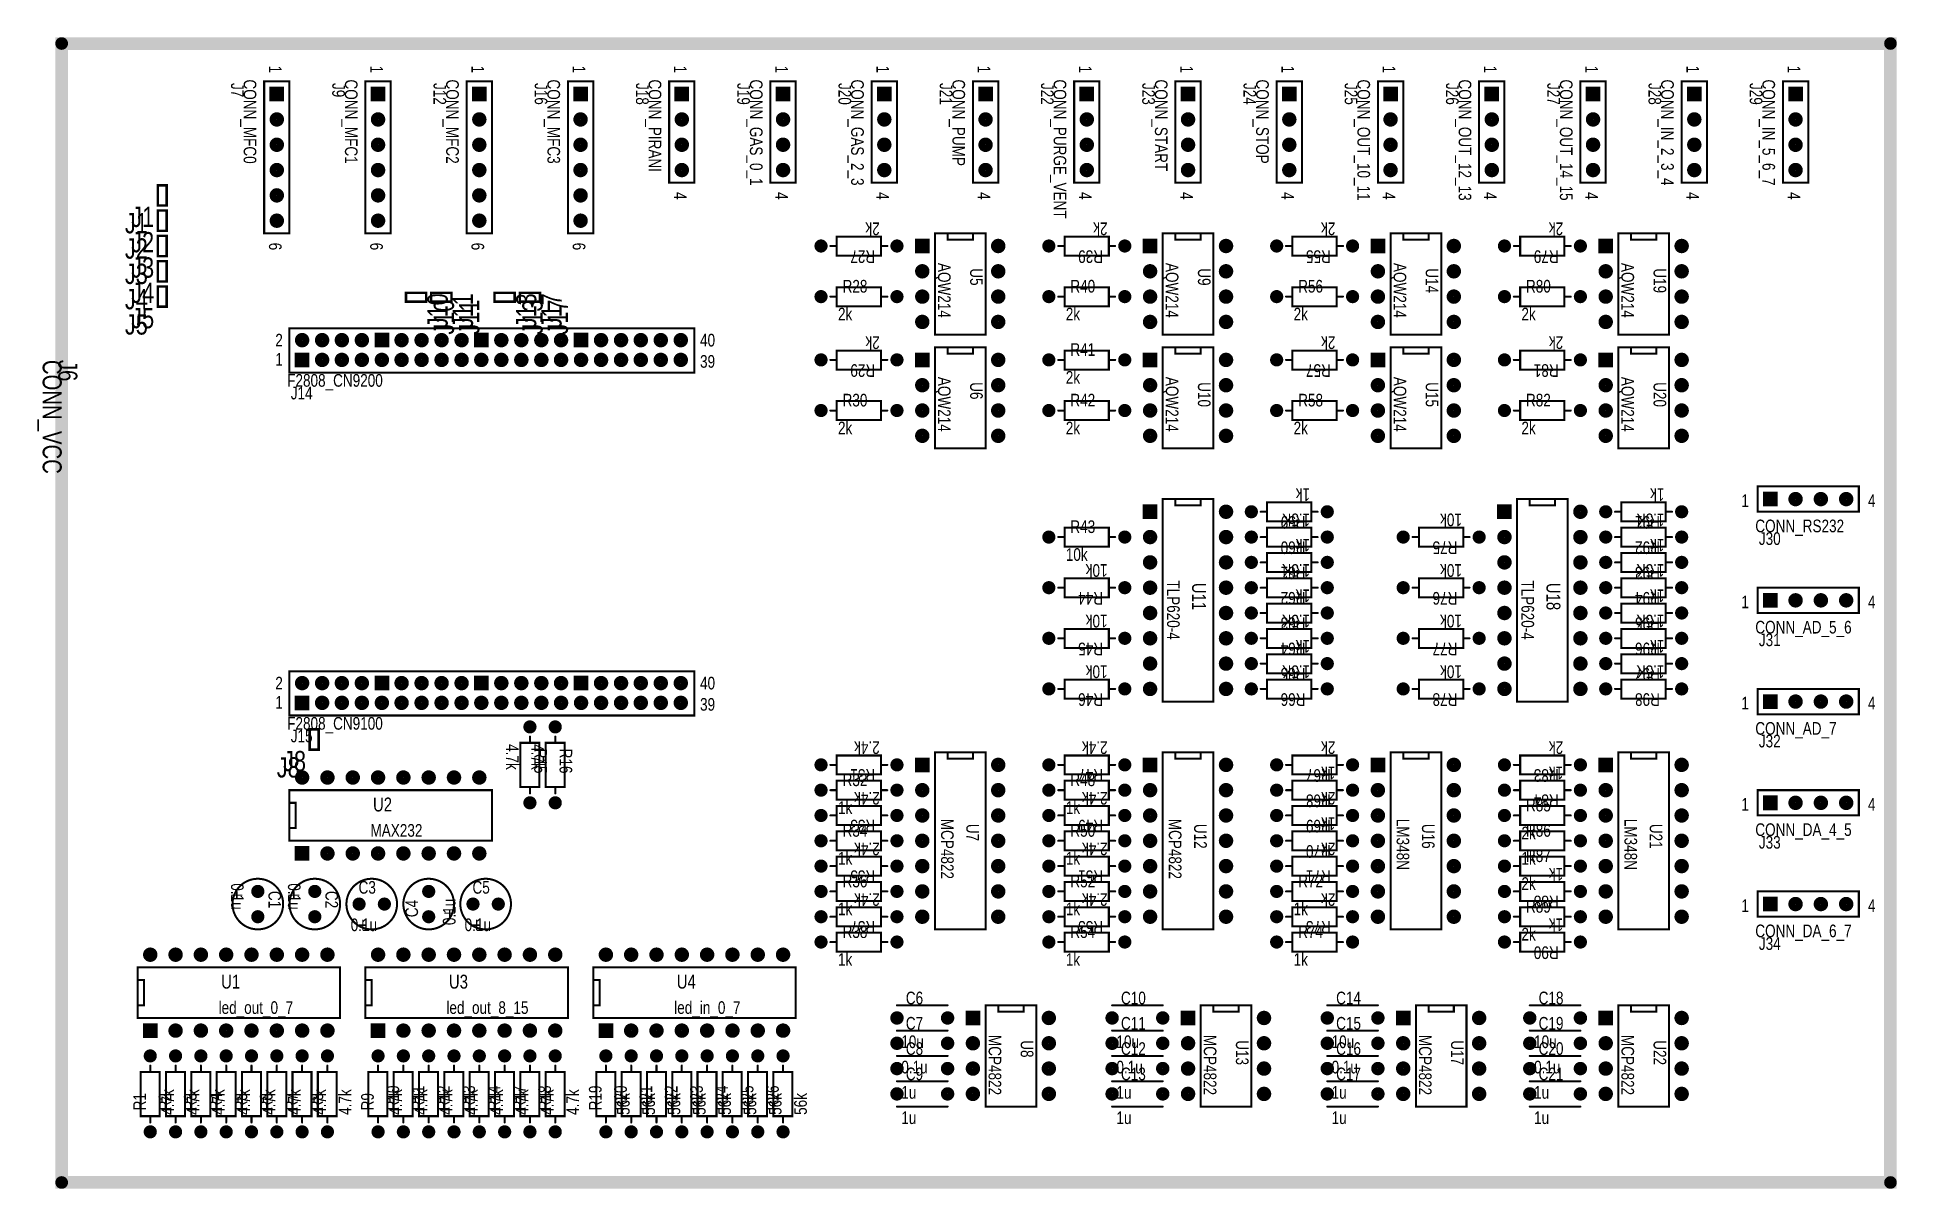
# Model space of a CAD drawing. Extents: x 0.1 to 7.45, y 0.15 to 4.7.
import ezdxf

# ---------------------------------------------------------------- set-up
doc = ezdxf.new("R2010")
doc.units = 0

msp = doc.modelspace()

# ---------------------------------------------------------------- texts
at = {"layer": 'AST', "width": 0.8}
for s, height, rotation, p in [('1', 0.05, 270, (1.015, 4.584)), ('1', 0.05, 270, (1.415, 4.584)), ('1', 0.05, 270, (1.815, 4.584)), ('1', 0.05, 270, (2.215, 4.584)), ('1', 0.05, 270, (2.615, 4.584)), ('1', 0.05, 270, (3.015, 4.584)), ('1', 0.05, 270, (3.415, 4.584)), ('1', 0.05, 270, (3.815, 4.584)), ('1', 0.05, 270, (4.215, 4.584)), ('1', 0.05, 270, (4.615, 4.584)), ('1', 0.05, 270, (5.015, 4.584)), ('1', 0.05, 270, (5.415, 4.584)), ('1', 0.05, 270, (5.815, 4.584)), ('1', 0.05, 270, (6.215, 4.584)), ('1', 0.05, 270, (6.615, 4.584)), ('1', 0.05, 270, (7.015, 4.584)), ('J7', 0.05, 270, (0.865, 4.515)), ('CONN_MFC0', 0.05, 270, (0.915, 4.529)), ('J9', 0.05, 270, (1.265, 4.515)), ('CONN_MFC1', 0.05, 270, (1.315, 4.529)), ('J12', 0.05, 270, (1.665, 4.515)), ('CONN_MFC2', 0.05, 270, (1.715, 4.529)), ('J16', 0.05, 270, (2.065, 4.515)), ('CONN_MFC3', 0.05, 270, (2.115, 4.529)), ('J18', 0.05, 270, (2.465, 4.515)), ('CONN_PIRANI', 0.05, 270, (2.515, 4.529)), ('J19', 0.05, 270, (2.865, 4.515)), ('CONN_GAS_0_1', 0.05, 270, (2.915, 4.529)), ('J20', 0.05, 270, (3.265, 4.515)), ('CONN_GAS_2_3', 0.05, 270, (3.315, 4.529)), ('J21', 0.05, 270, (3.665, 4.515)), ('CONN_PUMP', 0.05, 270, (3.715, 4.529)), ('J22', 0.05, 270, (4.065, 4.515)), ('CONN_PURGE_VENT', 0.05, 270, (4.115, 4.529)), ('J23', 0.05, 270, (4.465, 4.515)), ('CONN_START', 0.05, 270, (4.515, 4.529)), ('J24', 0.05, 270, (4.865, 4.515)), ('CONN_STOP', 0.05, 270, (4.915, 4.529)), ('J25', 0.05, 270, (5.265, 4.515)), ('CONN_OUT_10_11', 0.05, 270, (5.315, 4.529)), ('J26', 0.05, 270, (5.665, 4.515)), ('CONN_OUT_12_13', 0.05, 270, (5.715, 4.529)), ('J27', 0.05, 270, (6.065, 4.515)), ('CONN_OUT_14_15', 0.05, 270, (6.115, 4.529)), ('J28', 0.05, 270, (6.465, 4.515)), ('CONN_IN_2_3_4', 0.05, 270, (6.515, 4.529)), ('J29', 0.05, 270, (6.865, 4.515)), ('CONN_IN_5_6_7', 0.05, 270, (6.915, 4.529)), ('4', 0.05, 270, (2.615, 4.084)), ('4', 0.05, 270, (3.015, 4.084)), ('4', 0.05, 270, (3.415, 4.084)), ('4', 0.05, 270, (3.815, 4.084)), ('4', 0.05, 270, (4.215, 4.084)), ('4', 0.05, 270, (4.615, 4.084)), ('4', 0.05, 270, (5.015, 4.084)), ('4', 0.05, 270, (5.415, 4.084)), ('4', 0.05, 270, (5.815, 4.084)), ('4', 0.05, 270, (6.215, 4.084)), ('4', 0.05, 270, (6.615, 4.084)), ('4', 0.05, 270, (7.015, 4.084)), ('2k', 0.05, 180, (3.428, 3.964)), ('2k', 0.05, 180, (4.328, 3.964)), ('2k', 0.05, 180, (5.228, 3.964)), ('2k', 0.05, 180, (6.128, 3.964)), ('6', 0.05, 270, (1.015, 3.884)), ('6', 0.05, 270, (1.415, 3.884)), ('6', 0.05, 270, (1.815, 3.884)), ('6', 0.05, 270, (2.215, 3.884)), ('R27', 0.05, 180, (3.41, 3.854)), ('R39', 0.05, 180, (4.31, 3.854)), ('R55', 0.05, 180, (5.21, 3.854)), ('R79', 0.05, 180, (6.11, 3.854)), ('AQW214', 0.05, 270, (3.658, 3.804)), ('U5', 0.05, 270, (3.785, 3.783)), ('AQW214', 0.05, 270, (4.558, 3.804)), ('U9', 0.05, 270, (4.685, 3.783)), ('AQW214', 0.05, 270, (5.458, 3.804)), ('U14', 0.05, 270, (5.585, 3.783)), ('AQW214', 0.05, 270, (6.358, 3.804)), ('U19', 0.05, 270, (6.485, 3.783)), ('J10', 0.08, 90, (1.721, 3.546)), ('J11', 0.08, 90, (1.821, 3.546)), ('J13', 0.08, 90, (2.071, 3.546)), ('J17', 0.08, 90, (2.171, 3.546)), ('J10', 0.08, 90, (1.746, 3.521)), ('J11', 0.08, 90, (1.846, 3.521)), ('J13', 0.08, 90, (2.096, 3.521)), ('J17', 0.08, 90, (2.196, 3.521)), ('2k', 0.05, 180, (3.428, 3.514)), ('2k', 0.05, 180, (5.228, 3.514)), ('2k', 0.05, 180, (6.128, 3.514)), ('CONN_VCC', 0.075, 270, (0.121, 3.421)), ('J6', 0.075, 270, (0.183, 3.421)), ('R29', 0.05, 180, (3.41, 3.404)), ('R57', 0.05, 180, (5.21, 3.404)), ('R81', 0.05, 180, (6.11, 3.404)), ('AQW214', 0.05, 270, (3.658, 3.354)), ('U6', 0.05, 270, (3.785, 3.333)), ('AQW214', 0.05, 270, (4.558, 3.354)), ('U10', 0.05, 270, (4.685, 3.333)), ('AQW214', 0.05, 270, (5.458, 3.354)), ('U15', 0.05, 270, (5.585, 3.333)), ('AQW214', 0.05, 270, (6.358, 3.354)), ('U20', 0.05, 270, (6.485, 3.333)), ('1k', 0.05, 180, (5.128, 2.914)), ('1k', 0.05, 180, (6.528, 2.914)), ('R59', 0.05, 180, (5.11, 2.804)), ('1.5K', 0.05, 180, (5.128, 2.814)), ('10k', 0.05, 180, (5.728, 2.814)), ('R91', 0.05, 180, (6.51, 2.804)), ('1.5K', 0.05, 180, (6.528, 2.814)), ('R60', 0.05, 180, (5.11, 2.704)), ('1k', 0.05, 180, (5.128, 2.714)), ('R75', 0.05, 180, (5.71, 2.704)), ('R92', 0.05, 180, (6.51, 2.704)), ('1k', 0.05, 180, (6.528, 2.714)), ('10k', 0.05, 180, (4.328, 2.614)), ('R61', 0.05, 180, (5.11, 2.604)), ('1.5K', 0.05, 180, (5.128, 2.614)), ('10k', 0.05, 180, (5.728, 2.614)), ('R93', 0.05, 180, (6.51, 2.604)), ('1.5K', 0.05, 180, (6.528, 2.614)), ('R44', 0.05, 180, (4.31, 2.504)), ('TLP620-4', 0.05, 270, (4.563, 2.55)), ('U11', 0.055, 270, (4.662, 2.54)), ('R62', 0.05, 180, (5.11, 2.504)), ('1k', 0.05, 180, (5.128, 2.514)), ('R76', 0.05, 180, (5.71, 2.504)), ('TLP620-4', 0.05, 270, (5.963, 2.55)), ('U18', 0.055, 270, (6.062, 2.54)), ('R94', 0.05, 180, (6.51, 2.504)), ('1k', 0.05, 180, (6.528, 2.514)), ('10k', 0.05, 180, (4.328, 2.414)), ('R63', 0.05, 180, (5.11, 2.404)), ('1.5K', 0.05, 180, (5.128, 2.414)), ('10k', 0.05, 180, (5.728, 2.414)), ('R95', 0.05, 180, (6.51, 2.404)), ('1.5K', 0.05, 180, (6.528, 2.414)), ('R45', 0.05, 180, (4.31, 2.304)), ('R64', 0.05, 180, (5.11, 2.304)), ('1k', 0.05, 180, (5.128, 2.314)), ('R77', 0.05, 180, (5.71, 2.304)), ('R96', 0.05, 180, (6.51, 2.304)), ('1k', 0.05, 180, (6.528, 2.314)), ('10k', 0.05, 180, (4.328, 2.214)), ('R65', 0.05, 180, (5.11, 2.204)), ('1.5K', 0.05, 180, (5.128, 2.214)), ('10k', 0.05, 180, (5.728, 2.214)), ('R97', 0.05, 180, (6.51, 2.204)), ('1.5K', 0.05, 180, (6.528, 2.214)), ('R46', 0.05, 180, (4.31, 2.104)), ('R66', 0.05, 180, (5.11, 2.104)), ('R78', 0.05, 180, (5.71, 2.104)), ('R98', 0.05, 180, (6.51, 2.104)), ('2.4k', 0.05, 180, (3.428, 1.914)), ('2.4k', 0.05, 180, (4.328, 1.914)), ('2k', 0.05, 180, (5.228, 1.914)), ('2k', 0.05, 180, (6.128, 1.914)), ('4.7k', 0.05, 270, (1.952, 1.903)), ('4.7k', 0.05, 270, (2.052, 1.903)), ('R15', 0.05, 270, (2.063, 1.885)), ('R16', 0.05, 270, (2.163, 1.885)), ('R31', 0.05, 180, (3.41, 1.804)), ('R47', 0.05, 180, (4.31, 1.804)), ('R67', 0.05, 180, (5.21, 1.804)), ('1k', 0.05, 180, (5.228, 1.814)), ('R83', 0.05, 180, (6.11, 1.804)), ('1k', 0.05, 180, (6.128, 1.814)), ('2.4k', 0.05, 180, (3.428, 1.714)), ('2.4k', 0.05, 180, (4.328, 1.714)), ('R68', 0.05, 180, (5.21, 1.704)), ('2k', 0.05, 180, (5.228, 1.714)), ('R84', 0.05, 180, (6.11, 1.704)), ('R33', 0.05, 180, (3.41, 1.604)), ('MCP4822', 0.05, 270, (3.67, 1.608)), ('U7', 0.05, 270, (3.77, 1.588)), ('R49', 0.05, 180, (4.31, 1.604)), ('MCP4822', 0.05, 270, (4.57, 1.608)), ('U12', 0.05, 270, (4.67, 1.588)), ('R69', 0.05, 180, (5.21, 1.604)), ('1k', 0.05, 180, (5.228, 1.614)), ('LM348N', 0.05, 270, (5.47, 1.608)), ('U16', 0.05, 270, (5.57, 1.588)), ('LM348N', 0.05, 270, (6.37, 1.608)), ('U21', 0.05, 270, (6.47, 1.588)), ('2.4k', 0.05, 180, (3.428, 1.514)), ('2.4k', 0.05, 180, (4.328, 1.514)), ('R70', 0.05, 180, (5.21, 1.504)), ('2k', 0.05, 180, (5.228, 1.514)), ('R35', 0.05, 180, (3.41, 1.404)), ('R51', 0.05, 180, (4.31, 1.404)), ('R71', 0.05, 180, (5.21, 1.404)), ('1k', 0.05, 180, (6.128, 1.414)), ('0.1u', 0.05, 270, (0.865, 1.353)), ('0.1u', 0.05, 270, (1.09, 1.353)), ('+', 0.06, 270, (0.859, 1.325)), ('C1', 0.05, 270, (1.013, 1.323)), ('+', 0.06, 270, (1.084, 1.325)), ('C2', 0.05, 270, (1.238, 1.323)), ('C4', 0.05, 90, (1.604, 1.219)), ('0.1u', 0.05, 90, (1.752, 1.188)), ('+', 0.06, 90, (1.758, 1.216)), ('2.4k', 0.05, 180, (3.428, 1.314)), ('2.4k', 0.05, 180, (4.328, 1.314)), ('2k', 0.05, 180, (5.228, 1.314)), ('R88', 0.05, 180, (6.11, 1.304)), ('R37', 0.05, 180, (3.41, 1.204)), ('R53', 0.05, 180, (4.31, 1.204)), ('R73', 0.05, 180, (5.21, 1.204)), ('1k', 0.05, 180, (6.128, 1.214)), ('R90', 0.05, 180, (6.11, 1.104)), ('MCP4822', 0.05, 270, (3.858, 0.754)), ('MCP4822', 0.05, 270, (4.708, 0.754)), ('MCP4822', 0.05, 270, (5.558, 0.754)), ('MCP4822', 0.05, 270, (6.358, 0.754)), ('U8', 0.05, 270, (3.985, 0.733)), ('U13', 0.05, 270, (4.835, 0.733)), ('U17', 0.05, 270, (5.685, 0.733)), ('U22', 0.05, 270, (6.485, 0.733)), ('R1', 0.05, 90, (0.529, 0.456)), ('R2', 0.05, 90, (0.629, 0.456)), ('4.7k', 0.05, 90, (0.64, 0.438)), ('R3', 0.05, 90, (0.729, 0.456)), ('4.7k', 0.05, 90, (0.74, 0.438)), ('R4', 0.05, 90, (0.829, 0.456)), ('4.7k', 0.05, 90, (0.84, 0.438)), ('R5', 0.05, 90, (0.929, 0.456)), ('4.7k', 0.05, 90, (0.94, 0.438)), ('R6', 0.05, 90, (1.029, 0.456)), ('4.7k', 0.05, 90, (1.04, 0.438)), ('R7', 0.05, 90, (1.129, 0.456)), ('4.7k', 0.05, 90, (1.14, 0.438)), ('R8', 0.05, 90, (1.229, 0.456)), ('4.7k', 0.05, 90, (1.24, 0.438)), ('4.7k', 0.05, 90, (1.34, 0.438)), ('R9', 0.05, 90, (1.429, 0.456)), ('R10', 0.05, 90, (1.529, 0.456)), ('4.7k', 0.05, 90, (1.54, 0.438)), ('R11', 0.05, 90, (1.629, 0.456)), ('4.7k', 0.05, 90, (1.64, 0.438)), ('R12', 0.05, 90, (1.729, 0.456)), ('4.7k', 0.05, 90, (1.74, 0.438)), ('R13', 0.05, 90, (1.829, 0.456)), ('4.7k', 0.05, 90, (1.84, 0.438)), ('R14', 0.05, 90, (1.929, 0.456)), ('4.7k', 0.05, 90, (1.94, 0.438)), ('R17', 0.05, 90, (2.029, 0.456)), ('4.7k', 0.05, 90, (2.04, 0.438)), ('R18', 0.05, 90, (2.129, 0.456)), ('4.7k', 0.05, 90, (2.14, 0.438)), ('4.7k', 0.05, 90, (2.24, 0.438)), ('R19', 0.05, 90, (2.329, 0.456)), ('R20', 0.05, 90, (2.429, 0.456)), ('56k', 0.05, 90, (2.44, 0.438)), ('R21', 0.05, 90, (2.529, 0.456)), ('56k', 0.05, 90, (2.54, 0.438)), ('R22', 0.05, 90, (2.629, 0.456)), ('56k', 0.05, 90, (2.64, 0.438)), ('R23', 0.05, 90, (2.729, 0.456)), ('56k', 0.05, 90, (2.74, 0.438)), ('R24', 0.05, 90, (2.829, 0.456)), ('56k', 0.05, 90, (2.84, 0.438)), ('R25', 0.05, 90, (2.929, 0.456)), ('56k', 0.05, 90, (2.94, 0.438)), ('R26', 0.05, 90, (3.029, 0.456)), ('56k', 0.05, 90, (3.04, 0.438)), ('56k', 0.05, 90, (3.14, 0.438))]:
    msp.add_text(s, height=height, rotation=rotation, dxfattribs=at).set_placement(p)
for s, height, p in [('J1', 0.08, (0.446, 3.921)), ('J1', 0.08, (0.471, 3.946)), ('J2', 0.08, (0.446, 3.821)), ('J2', 0.08, (0.471, 3.846)), ('J3', 0.08, (0.471, 3.746)), ('J3', 0.08, (0.446, 3.721)), ('J4', 0.08, (0.446, 3.621)), ('J4', 0.08, (0.471, 3.646)), ('R28', 0.05, (3.281, 3.687)), ('R40', 0.05, (4.181, 3.687)), ('R56', 0.05, (5.081, 3.687)), ('R80', 0.05, (5.981, 3.687)), ('J5', 0.08, (0.446, 3.521)), ('J5', 0.08, (0.471, 3.546)), ('2k', 0.05, (3.263, 3.577)), ('2k', 0.05, (4.163, 3.577)), ('2k', 0.05, (5.063, 3.577)), ('2k', 0.05, (5.963, 3.577)), ('2', 0.05, (1.04, 3.474)), ('40', 0.05, (2.718, 3.474)), ('R41', 0.05, (4.181, 3.437)), ('1', 0.05, (1.04, 3.398)), ('39', 0.05, (2.718, 3.39)), ('2k', 0.05, (4.163, 3.327)), ('F2808_CN9200', 0.05, (1.087, 3.315)), ('J14', 0.05, (1.101, 3.265)), ('R30', 0.05, (3.281, 3.237)), ('R42', 0.05, (4.181, 3.237)), ('R58', 0.05, (5.081, 3.237)), ('R82', 0.05, (5.981, 3.237)), ('2k', 0.05, (3.263, 3.127)), ('2k', 0.05, (4.163, 3.127)), ('2k', 0.05, (5.063, 3.127)), ('2k', 0.05, (5.963, 3.127)), ('1', 0.05, (6.832, 2.84)), ('4', 0.05, (7.332, 2.84)), ('R43', 0.05, (4.181, 2.737)), ('CONN_RS232', 0.05, (6.887, 2.74)), ('J30', 0.05, (6.901, 2.69)), ('10k', 0.05, (4.163, 2.627)), ('1', 0.05, (6.832, 2.44)), ('4', 0.05, (7.332, 2.44)), ('CONN_AD_5_6', 0.05, (6.887, 2.34)), ('J31', 0.05, (6.901, 2.29)), ('2', 0.05, (1.04, 2.119)), ('40', 0.05, (2.718, 2.119)), ('1', 0.05, (1.04, 2.043)), ('39', 0.05, (2.718, 2.035)), ('1', 0.05, (6.832, 2.04)), ('4', 0.05, (7.332, 2.04)), ('F2808_CN9100', 0.05, (1.087, 1.96)), ('CONN_AD_7', 0.05, (6.887, 1.94)), ('J15', 0.05, (1.101, 1.91)), ('J32', 0.05, (6.901, 1.89)), ('J8', 0.08, (1.046, 1.771)), ('J8', 0.08, (1.071, 1.796)), ('R32', 0.05, (3.281, 1.737)), ('R48', 0.05, (4.181, 1.737)), ('U2', 0.055, (1.426, 1.637)), ('1', 0.05, (6.832, 1.64)), ('4', 0.05, (7.332, 1.64)), ('1k', 0.05, (3.263, 1.627)), ('1k', 0.05, (4.163, 1.627)), ('R85', 0.05, (5.981, 1.637)), ('MAX232', 0.05, (1.416, 1.537)), ('R34', 0.05, (3.281, 1.537)), ('R50', 0.05, (4.181, 1.537)), ('2k', 0.05, (5.963, 1.527)), ('R86', 0.05, (5.981, 1.537)), ('CONN_DA_4_5', 0.05, (6.887, 1.54)), ('1k', 0.05, (3.263, 1.427)), ('1k', 0.05, (4.163, 1.427)), ('1k', 0.05, (5.963, 1.427)), ('R87', 0.05, (5.981, 1.437)), ('J33', 0.05, (6.901, 1.49)), ('C3', 0.05, (1.369, 1.312)), ('C5', 0.05, (1.819, 1.312)), ('R36', 0.05, (3.281, 1.337)), ('R52', 0.05, (4.181, 1.337)), ('R72', 0.05, (5.081, 1.337)), ('2k', 0.05, (5.963, 1.327)), ('1k', 0.05, (3.263, 1.227)), ('1k', 0.05, (4.163, 1.227)), ('1k', 0.05, (5.063, 1.227)), ('R89', 0.05, (5.981, 1.237)), ('1', 0.05, (6.832, 1.24)), ('4', 0.05, (7.332, 1.24)), ('0.1u', 0.05, (1.338, 1.164)), ('+', 0.06, (1.367, 1.159)), ('0.1u', 0.05, (1.788, 1.164)), ('+', 0.06, (1.817, 1.159)), ('R38', 0.05, (3.281, 1.137)), ('R54', 0.05, (4.181, 1.137)), ('R74', 0.05, (5.081, 1.137)), ('2k', 0.05, (5.963, 1.127)), ('CONN_DA_6_7', 0.05, (6.887, 1.14)), ('J34', 0.05, (6.901, 1.09)), ('1k', 0.05, (3.263, 1.027)), ('1k', 0.05, (4.163, 1.027)), ('1k', 0.05, (5.063, 1.027)), ('U1', 0.055, (0.826, 0.937)), ('U3', 0.055, (1.726, 0.937)), ('U4', 0.055, (2.626, 0.937)), ('led_out_0_7', 0.05, (0.816, 0.837)), ('led_out_8_15', 0.05, (1.716, 0.837)), ('led_in_0_7', 0.05, (2.616, 0.837)), ('C6', 0.05, (3.531, 0.875)), ('C10', 0.05, (4.381, 0.875)), ('C14', 0.05, (5.231, 0.875)), ('C18', 0.05, (6.031, 0.875)), ('C7', 0.05, (3.531, 0.775)), ('C11', 0.05, (4.381, 0.775)), ('C15', 0.05, (5.231, 0.775)), ('C19', 0.05, (6.031, 0.775)), ('10u', 0.05, (3.513, 0.702)), ('10u', 0.05, (4.363, 0.702)), ('10u', 0.05, (5.213, 0.702)), ('10u', 0.05, (6.013, 0.702)), ('C8', 0.05, (3.531, 0.675)), ('C12', 0.05, (4.381, 0.675)), ('C16', 0.05, (5.231, 0.675)), ('C20', 0.05, (6.031, 0.675)), ('0.1u', 0.05, (3.513, 0.602)), ('C9', 0.05, (3.531, 0.575)), ('0.1u', 0.05, (4.363, 0.602)), ('C13', 0.05, (4.381, 0.575)), ('0.1u', 0.05, (5.213, 0.602)), ('C17', 0.05, (5.231, 0.575)), ('0.1u', 0.05, (6.013, 0.602)), ('C21', 0.05, (6.031, 0.575)), ('1u', 0.05, (3.513, 0.502)), ('1u', 0.05, (4.363, 0.502)), ('1u', 0.05, (5.213, 0.502)), ('1u', 0.05, (6.013, 0.502)), ('1u', 0.05, (3.513, 0.402)), ('1u', 0.05, (4.363, 0.402)), ('1u', 0.05, (5.213, 0.402)), ('1u', 0.05, (6.013, 0.402))]:
    msp.add_text(s, height=height, dxfattribs=at).set_placement(p)

# ---------------------------------------------------------------- linework, layer by layer
at = {"const_width": 0.05}
msp.add_lwpolyline([(0.196, 0.171), (0.196, 4.671), (7.421, 4.671), (7.421, 0.171), (0.196, 0.171)], close=True, dxfattribs=at)
at = {"const_width": 0.025}
for points in [[(0.1835, 4.671, 1), (0.2085, 4.671, 1)], [(7.4085, 4.671, 1), (7.4335, 4.671, 1)], [(0.1835, 0.171, 1), (0.2085, 0.171, 1)], [(0.1835, 0.171, 1), (0.2085, 0.171, 1)], [(7.4085, 0.171, 1), (7.4335, 0.171, 1)]]:
    msp.add_lwpolyline(points, format="xyb", close=True, dxfattribs=at)
at = {"layer": 'AST'}
for points, const_width in [([(1.096, 3.921), (1.096, 4.521), (0.996, 4.521), (0.996, 3.921), (1.096, 3.921)], 0.008), ([(1.496, 3.921), (1.496, 4.521), (1.396, 4.521), (1.396, 3.921), (1.496, 3.921)], 0.008), ([(1.896, 3.921), (1.896, 4.521), (1.796, 4.521), (1.796, 3.921), (1.896, 3.921)], 0.008), ([(2.296, 3.921), (2.296, 4.521), (2.196, 4.521), (2.196, 3.921), (2.296, 3.921)], 0.008), ([(2.696, 4.121), (2.696, 4.521), (2.596, 4.521), (2.596, 4.121), (2.696, 4.121)], 0.008), ([(3.096, 4.121), (3.096, 4.521), (2.996, 4.521), (2.996, 4.121), (3.096, 4.121)], 0.008), ([(3.496, 4.121), (3.496, 4.521), (3.396, 4.521), (3.396, 4.121), (3.496, 4.121)], 0.008), ([(3.896, 4.121), (3.896, 4.521), (3.796, 4.521), (3.796, 4.121), (3.896, 4.121)], 0.008), ([(4.296, 4.121), (4.296, 4.521), (4.196, 4.521), (4.196, 4.121), (4.296, 4.121)], 0.008), ([(4.696, 4.121), (4.696, 4.521), (4.596, 4.521), (4.596, 4.121), (4.696, 4.121)], 0.008), ([(5.096, 4.121), (5.096, 4.521), (4.996, 4.521), (4.996, 4.121), (5.096, 4.121)], 0.008), ([(5.496, 4.121), (5.496, 4.521), (5.396, 4.521), (5.396, 4.121), (5.496, 4.121)], 0.008), ([(5.896, 4.121), (5.896, 4.521), (5.796, 4.521), (5.796, 4.121), (5.896, 4.121)], 0.008), ([(6.296, 4.121), (6.296, 4.521), (6.196, 4.521), (6.196, 4.121), (6.296, 4.121)], 0.008), ([(6.696, 4.121), (6.696, 4.521), (6.596, 4.521), (6.596, 4.121), (6.696, 4.121)], 0.008), ([(7.096, 4.121), (7.096, 4.521), (6.996, 4.521), (6.996, 4.121), (7.096, 4.121)], 0.008), ([(0.576, 4.111), (0.611, 4.111), (0.611, 4.031), (0.576, 4.031), (0.576, 4.111)], 0.01), ([(0.576, 4.011), (0.611, 4.011), (0.611, 3.931), (0.576, 3.931), (0.576, 4.011)], 0.01), ([(0.576, 3.911), (0.611, 3.911), (0.611, 3.831), (0.576, 3.831), (0.576, 3.911)], 0.01), ([(3.433, 3.908), (3.433, 3.833), (3.433, 3.833), (3.258, 3.833), (3.258, 3.908), (3.433, 3.908)], 0.008), ([(3.846, 3.921), (3.646, 3.921), (3.646, 3.521), (3.846, 3.521), (3.846, 3.921)], 0.008), ([(4.333, 3.908), (4.333, 3.833), (4.333, 3.833), (4.158, 3.833), (4.158, 3.908), (4.333, 3.908)], 0.008), ([(4.746, 3.921), (4.546, 3.921), (4.546, 3.521), (4.746, 3.521), (4.746, 3.921)], 0.008), ([(5.233, 3.908), (5.233, 3.833), (5.233, 3.833), (5.058, 3.833), (5.058, 3.908), (5.233, 3.908)], 0.008), ([(5.646, 3.921), (5.446, 3.921), (5.446, 3.521), (5.646, 3.521), (5.646, 3.921)], 0.008), ([(6.133, 3.908), (6.133, 3.833), (6.133, 3.833), (5.958, 3.833), (5.958, 3.908), (6.133, 3.908)], 0.008), ([(6.546, 3.921), (6.346, 3.921), (6.346, 3.521), (6.546, 3.521), (6.546, 3.921)], 0.008), ([(0.576, 3.811), (0.611, 3.811), (0.611, 3.731), (0.576, 3.731), (0.576, 3.811)], 0.01), ([(0.576, 3.711), (0.611, 3.711), (0.611, 3.631), (0.576, 3.631), (0.576, 3.711)], 0.01), ([(1.556, 3.651), (1.556, 3.686), (1.636, 3.686), (1.636, 3.651), (1.556, 3.651)], 0.01), ([(1.656, 3.651), (1.656, 3.686), (1.736, 3.686), (1.736, 3.651), (1.656, 3.651)], 0.01), ([(1.906, 3.651), (1.906, 3.686), (1.986, 3.686), (1.986, 3.651), (1.906, 3.651)], 0.01), ([(2.006, 3.651), (2.006, 3.686), (2.086, 3.686), (2.086, 3.651), (2.006, 3.651)], 0.01), ([(3.258, 3.633), (3.258, 3.708), (3.258, 3.708), (3.433, 3.708), (3.433, 3.633), (3.258, 3.633)], 0.008), ([(4.158, 3.633), (4.158, 3.708), (4.158, 3.708), (4.333, 3.708), (4.333, 3.633), (4.158, 3.633)], 0.008), ([(5.058, 3.633), (5.058, 3.708), (5.058, 3.708), (5.233, 3.708), (5.233, 3.633), (5.058, 3.633)], 0.008), ([(5.958, 3.633), (5.958, 3.708), (5.958, 3.708), (6.133, 3.708), (6.133, 3.633), (5.958, 3.633)], 0.008), ([(1.096, 3.546), (1.096, 3.371), (2.696, 3.371), (2.696, 3.546), (1.096, 3.546)], 0.008), ([(3.433, 3.458), (3.433, 3.383), (3.433, 3.383), (3.258, 3.383), (3.258, 3.458), (3.433, 3.458)], 0.008), ([(3.846, 3.471), (3.646, 3.471), (3.646, 3.071), (3.846, 3.071), (3.846, 3.471)], 0.008), ([(4.158, 3.383), (4.158, 3.458), (4.158, 3.458), (4.333, 3.458), (4.333, 3.383), (4.158, 3.383)], 0.008), ([(4.746, 3.471), (4.546, 3.471), (4.546, 3.071), (4.746, 3.071), (4.746, 3.471)], 0.008), ([(5.233, 3.458), (5.233, 3.383), (5.233, 3.383), (5.058, 3.383), (5.058, 3.458), (5.233, 3.458)], 0.008), ([(5.646, 3.471), (5.446, 3.471), (5.446, 3.071), (5.646, 3.071), (5.646, 3.471)], 0.008), ([(6.133, 3.458), (6.133, 3.383), (6.133, 3.383), (5.958, 3.383), (5.958, 3.458), (6.133, 3.458)], 0.008), ([(6.546, 3.471), (6.346, 3.471), (6.346, 3.071), (6.546, 3.071), (6.546, 3.471)], 0.008), ([(3.258, 3.183), (3.258, 3.258), (3.258, 3.258), (3.433, 3.258), (3.433, 3.183), (3.258, 3.183)], 0.008), ([(4.158, 3.183), (4.158, 3.258), (4.158, 3.258), (4.333, 3.258), (4.333, 3.183), (4.158, 3.183)], 0.008), ([(5.058, 3.183), (5.058, 3.258), (5.058, 3.258), (5.233, 3.258), (5.233, 3.183), (5.058, 3.183)], 0.008), ([(5.958, 3.183), (5.958, 3.258), (5.958, 3.258), (6.133, 3.258), (6.133, 3.183), (5.958, 3.183)], 0.008), ([(4.546, 2.071), (4.546, 2.871), (4.746, 2.871), (4.746, 2.071), (4.546, 2.071)], 0.008), ([(5.946, 2.071), (5.946, 2.871), (6.146, 2.871), (6.146, 2.071), (5.946, 2.071)], 0.008), ([(7.296, 2.921), (6.896, 2.921), (6.896, 2.821), (7.296, 2.821), (7.296, 2.921)], 0.008), ([(5.133, 2.858), (5.133, 2.783), (5.133, 2.783), (4.958, 2.783), (4.958, 2.858), (5.133, 2.858)], 0.008), ([(6.533, 2.858), (6.533, 2.783), (6.533, 2.783), (6.358, 2.783), (6.358, 2.858), (6.533, 2.858)], 0.008), ([(4.158, 2.683), (4.158, 2.758), (4.158, 2.758), (4.333, 2.758), (4.333, 2.683), (4.158, 2.683)], 0.008), ([(5.133, 2.758), (5.133, 2.683), (5.133, 2.683), (4.958, 2.683), (4.958, 2.758), (5.133, 2.758)], 0.008), ([(5.733, 2.758), (5.733, 2.683), (5.733, 2.683), (5.558, 2.683), (5.558, 2.758), (5.733, 2.758)], 0.008), ([(6.533, 2.758), (6.533, 2.683), (6.533, 2.683), (6.358, 2.683), (6.358, 2.758), (6.533, 2.758)], 0.008), ([(5.133, 2.658), (5.133, 2.583), (5.133, 2.583), (4.958, 2.583), (4.958, 2.658), (5.133, 2.658)], 0.008), ([(6.533, 2.658), (6.533, 2.583), (6.533, 2.583), (6.358, 2.583), (6.358, 2.658), (6.533, 2.658)], 0.008), ([(4.333, 2.558), (4.333, 2.483), (4.333, 2.483), (4.158, 2.483), (4.158, 2.558), (4.333, 2.558)], 0.008), ([(5.133, 2.558), (5.133, 2.483), (5.133, 2.483), (4.958, 2.483), (4.958, 2.558), (5.133, 2.558)], 0.008), ([(5.733, 2.558), (5.733, 2.483), (5.733, 2.483), (5.558, 2.483), (5.558, 2.558), (5.733, 2.558)], 0.008), ([(6.533, 2.558), (6.533, 2.483), (6.533, 2.483), (6.358, 2.483), (6.358, 2.558), (6.533, 2.558)], 0.008), ([(7.296, 2.521), (6.896, 2.521), (6.896, 2.421), (7.296, 2.421), (7.296, 2.521)], 0.008), ([(5.133, 2.458), (5.133, 2.383), (5.133, 2.383), (4.958, 2.383), (4.958, 2.458), (5.133, 2.458)], 0.008), ([(6.533, 2.458), (6.533, 2.383), (6.533, 2.383), (6.358, 2.383), (6.358, 2.458), (6.533, 2.458)], 0.008), ([(4.333, 2.358), (4.333, 2.283), (4.333, 2.283), (4.158, 2.283), (4.158, 2.358), (4.333, 2.358)], 0.008), ([(5.133, 2.358), (5.133, 2.283), (5.133, 2.283), (4.958, 2.283), (4.958, 2.358), (5.133, 2.358)], 0.008), ([(5.733, 2.358), (5.733, 2.283), (5.733, 2.283), (5.558, 2.283), (5.558, 2.358), (5.733, 2.358)], 0.008), ([(6.533, 2.358), (6.533, 2.283), (6.533, 2.283), (6.358, 2.283), (6.358, 2.358), (6.533, 2.358)], 0.008), ([(5.133, 2.258), (5.133, 2.183), (5.133, 2.183), (4.958, 2.183), (4.958, 2.258), (5.133, 2.258)], 0.008), ([(6.533, 2.258), (6.533, 2.183), (6.533, 2.183), (6.358, 2.183), (6.358, 2.258), (6.533, 2.258)], 0.008), ([(1.096, 2.191), (1.096, 2.016), (2.696, 2.016), (2.696, 2.191), (1.096, 2.191)], 0.008), ([(4.333, 2.158), (4.333, 2.083), (4.333, 2.083), (4.158, 2.083), (4.158, 2.158), (4.333, 2.158)], 0.008), ([(5.133, 2.158), (5.133, 2.083), (5.133, 2.083), (4.958, 2.083), (4.958, 2.158), (5.133, 2.158)], 0.008), ([(5.733, 2.158), (5.733, 2.083), (5.733, 2.083), (5.558, 2.083), (5.558, 2.158), (5.733, 2.158)], 0.008), ([(6.533, 2.158), (6.533, 2.083), (6.533, 2.083), (6.358, 2.083), (6.358, 2.158), (6.533, 2.158)], 0.008), ([(7.296, 2.121), (6.896, 2.121), (6.896, 2.021), (7.296, 2.021), (7.296, 2.121)], 0.008), ([(1.176, 1.961), (1.211, 1.961), (1.211, 1.881), (1.176, 1.881), (1.176, 1.961)], 0.01), ([(2.008, 1.908), (2.083, 1.908), (2.083, 1.908), (2.083, 1.733), (2.008, 1.733), (2.008, 1.908)], 0.008), ([(2.108, 1.908), (2.183, 1.908), (2.183, 1.908), (2.183, 1.733), (2.108, 1.733), (2.108, 1.908)], 0.008), ([(3.433, 1.858), (3.433, 1.783), (3.433, 1.783), (3.258, 1.783), (3.258, 1.858), (3.433, 1.858)], 0.008), ([(4.333, 1.858), (4.333, 1.783), (4.333, 1.783), (4.158, 1.783), (4.158, 1.858), (4.333, 1.858)], 0.008), ([(5.233, 1.858), (5.233, 1.783), (5.233, 1.783), (5.058, 1.783), (5.058, 1.858), (5.233, 1.858)], 0.008), ([(6.133, 1.858), (6.133, 1.783), (6.133, 1.783), (5.958, 1.783), (5.958, 1.858), (6.133, 1.858)], 0.008), ([(1.896, 1.521), (1.096, 1.521), (1.096, 1.721), (1.896, 1.721), (1.896, 1.521)], 0.008), ([(3.258, 1.683), (3.258, 1.758), (3.258, 1.758), (3.433, 1.758), (3.433, 1.683), (3.258, 1.683)], 0.008), ([(4.158, 1.683), (4.158, 1.758), (4.158, 1.758), (4.333, 1.758), (4.333, 1.683), (4.158, 1.683)], 0.008), ([(5.233, 1.758), (5.233, 1.683), (5.233, 1.683), (5.058, 1.683), (5.058, 1.758), (5.233, 1.758)], 0.008), ([(6.133, 1.758), (6.133, 1.683), (6.133, 1.683), (5.958, 1.683), (5.958, 1.758), (6.133, 1.758)], 0.008), ([(7.296, 1.721), (6.896, 1.721), (6.896, 1.621), (7.296, 1.621), (7.296, 1.721)], 0.008), ([(3.433, 1.658), (3.433, 1.583), (3.433, 1.583), (3.258, 1.583), (3.258, 1.658), (3.433, 1.658)], 0.008), ([(4.333, 1.658), (4.333, 1.583), (4.333, 1.583), (4.158, 1.583), (4.158, 1.658), (4.333, 1.658)], 0.008), ([(5.233, 1.658), (5.233, 1.583), (5.233, 1.583), (5.058, 1.583), (5.058, 1.658), (5.233, 1.658)], 0.008), ([(5.958, 1.583), (5.958, 1.658), (5.958, 1.658), (6.133, 1.658), (6.133, 1.583), (5.958, 1.583)], 0.008), ([(3.258, 1.483), (3.258, 1.558), (3.258, 1.558), (3.433, 1.558), (3.433, 1.483), (3.258, 1.483)], 0.008), ([(4.158, 1.483), (4.158, 1.558), (4.158, 1.558), (4.333, 1.558), (4.333, 1.483), (4.158, 1.483)], 0.008), ([(5.233, 1.558), (5.233, 1.483), (5.233, 1.483), (5.058, 1.483), (5.058, 1.558), (5.233, 1.558)], 0.008), ([(5.958, 1.483), (5.958, 1.558), (5.958, 1.558), (6.133, 1.558), (6.133, 1.483), (5.958, 1.483)], 0.008), ([(3.433, 1.458), (3.433, 1.383), (3.433, 1.383), (3.258, 1.383), (3.258, 1.458), (3.433, 1.458)], 0.008), ([(4.333, 1.458), (4.333, 1.383), (4.333, 1.383), (4.158, 1.383), (4.158, 1.458), (4.333, 1.458)], 0.008), ([(5.233, 1.458), (5.233, 1.383), (5.233, 1.383), (5.058, 1.383), (5.058, 1.458), (5.233, 1.458)], 0.008), ([(5.958, 1.383), (5.958, 1.458), (5.958, 1.458), (6.133, 1.458), (6.133, 1.383), (5.958, 1.383)], 0.008), ([(3.258, 1.283), (3.258, 1.358), (3.258, 1.358), (3.433, 1.358), (3.433, 1.283), (3.258, 1.283)], 0.008), ([(4.158, 1.283), (4.158, 1.358), (4.158, 1.358), (4.333, 1.358), (4.333, 1.283), (4.158, 1.283)], 0.008), ([(5.058, 1.283), (5.058, 1.358), (5.058, 1.358), (5.233, 1.358), (5.233, 1.283), (5.058, 1.283)], 0.008), ([(6.133, 1.358), (6.133, 1.283), (6.133, 1.283), (5.958, 1.283), (5.958, 1.358), (6.133, 1.358)], 0.008), ([(7.296, 1.321), (6.896, 1.321), (6.896, 1.221), (7.296, 1.221), (7.296, 1.321)], 0.008), ([(3.433, 1.258), (3.433, 1.183), (3.433, 1.183), (3.258, 1.183), (3.258, 1.258), (3.433, 1.258)], 0.008), ([(4.333, 1.258), (4.333, 1.183), (4.333, 1.183), (4.158, 1.183), (4.158, 1.258), (4.333, 1.258)], 0.008), ([(5.233, 1.258), (5.233, 1.183), (5.233, 1.183), (5.058, 1.183), (5.058, 1.258), (5.233, 1.258)], 0.008), ([(5.958, 1.183), (5.958, 1.258), (5.958, 1.258), (6.133, 1.258), (6.133, 1.183), (5.958, 1.183)], 0.008), ([(3.258, 1.083), (3.258, 1.158), (3.258, 1.158), (3.433, 1.158), (3.433, 1.083), (3.258, 1.083)], 0.008), ([(4.158, 1.083), (4.158, 1.158), (4.158, 1.158), (4.333, 1.158), (4.333, 1.083), (4.158, 1.083)], 0.008), ([(5.058, 1.083), (5.058, 1.158), (5.058, 1.158), (5.233, 1.158), (5.233, 1.083), (5.058, 1.083)], 0.008), ([(6.133, 1.158), (6.133, 1.083), (6.133, 1.083), (5.958, 1.083), (5.958, 1.158), (6.133, 1.158)], 0.008), ([(1.296, 0.821), (0.496, 0.821), (0.496, 1.021), (1.296, 1.021), (1.296, 0.821)], 0.008), ([(2.196, 0.821), (1.396, 0.821), (1.396, 1.021), (2.196, 1.021), (2.196, 0.821)], 0.008), ([(3.096, 0.821), (2.296, 0.821), (2.296, 1.021), (3.096, 1.021), (3.096, 0.821)], 0.008), ([(4.046, 0.871), (3.846, 0.871), (3.846, 0.471), (4.046, 0.471), (4.046, 0.871)], 0.008), ([(4.896, 0.871), (4.696, 0.871), (4.696, 0.471), (4.896, 0.471), (4.896, 0.871)], 0.008), ([(5.746, 0.871), (5.546, 0.871), (5.546, 0.471), (5.746, 0.471), (5.746, 0.871)], 0.008), ([(6.546, 0.871), (6.346, 0.871), (6.346, 0.471), (6.546, 0.471), (6.546, 0.871)], 0.008), ([(0.583, 0.433), (0.508, 0.433), (0.508, 0.433), (0.508, 0.608), (0.583, 0.608), (0.583, 0.433)], 0.008), ([(0.683, 0.433), (0.608, 0.433), (0.608, 0.433), (0.608, 0.608), (0.683, 0.608), (0.683, 0.433)], 0.008), ([(0.783, 0.433), (0.708, 0.433), (0.708, 0.433), (0.708, 0.608), (0.783, 0.608), (0.783, 0.433)], 0.008), ([(0.883, 0.433), (0.808, 0.433), (0.808, 0.433), (0.808, 0.608), (0.883, 0.608), (0.883, 0.433)], 0.008), ([(0.983, 0.433), (0.908, 0.433), (0.908, 0.433), (0.908, 0.608), (0.983, 0.608), (0.983, 0.433)], 0.008), ([(1.083, 0.433), (1.008, 0.433), (1.008, 0.433), (1.008, 0.608), (1.083, 0.608), (1.083, 0.433)], 0.008), ([(1.183, 0.433), (1.108, 0.433), (1.108, 0.433), (1.108, 0.608), (1.183, 0.608), (1.183, 0.433)], 0.008), ([(1.283, 0.433), (1.208, 0.433), (1.208, 0.433), (1.208, 0.608), (1.283, 0.608), (1.283, 0.433)], 0.008), ([(1.483, 0.433), (1.408, 0.433), (1.408, 0.433), (1.408, 0.608), (1.483, 0.608), (1.483, 0.433)], 0.008), ([(1.583, 0.433), (1.508, 0.433), (1.508, 0.433), (1.508, 0.608), (1.583, 0.608), (1.583, 0.433)], 0.008), ([(1.683, 0.433), (1.608, 0.433), (1.608, 0.433), (1.608, 0.608), (1.683, 0.608), (1.683, 0.433)], 0.008), ([(1.783, 0.433), (1.708, 0.433), (1.708, 0.433), (1.708, 0.608), (1.783, 0.608), (1.783, 0.433)], 0.008), ([(1.883, 0.433), (1.808, 0.433), (1.808, 0.433), (1.808, 0.608), (1.883, 0.608), (1.883, 0.433)], 0.008), ([(1.983, 0.433), (1.908, 0.433), (1.908, 0.433), (1.908, 0.608), (1.983, 0.608), (1.983, 0.433)], 0.008), ([(2.083, 0.433), (2.008, 0.433), (2.008, 0.433), (2.008, 0.608), (2.083, 0.608), (2.083, 0.433)], 0.008), ([(2.183, 0.433), (2.108, 0.433), (2.108, 0.433), (2.108, 0.608), (2.183, 0.608), (2.183, 0.433)], 0.008), ([(2.383, 0.433), (2.308, 0.433), (2.308, 0.433), (2.308, 0.608), (2.383, 0.608), (2.383, 0.433)], 0.008), ([(2.483, 0.433), (2.408, 0.433), (2.408, 0.433), (2.408, 0.608), (2.483, 0.608), (2.483, 0.433)], 0.008), ([(2.583, 0.433), (2.508, 0.433), (2.508, 0.433), (2.508, 0.608), (2.583, 0.608), (2.583, 0.433)], 0.008), ([(2.683, 0.433), (2.608, 0.433), (2.608, 0.433), (2.608, 0.608), (2.683, 0.608), (2.683, 0.433)], 0.008), ([(2.783, 0.433), (2.708, 0.433), (2.708, 0.433), (2.708, 0.608), (2.783, 0.608), (2.783, 0.433)], 0.008), ([(2.883, 0.433), (2.808, 0.433), (2.808, 0.433), (2.808, 0.608), (2.883, 0.608), (2.883, 0.433)], 0.008), ([(2.983, 0.433), (2.908, 0.433), (2.908, 0.433), (2.908, 0.608), (2.983, 0.608), (2.983, 0.433)], 0.008), ([(3.083, 0.433), (3.008, 0.433), (3.008, 0.433), (3.008, 0.608), (3.083, 0.608), (3.083, 0.433)], 0.008)]:
    msp.add_lwpolyline(points, close=True, dxfattribs=dict(at, const_width=const_width))
for points, const_width in [([(0.994, 4.521, 1), (0.998, 4.521, 1)], 0.004), ([(1.094, 4.521, 1), (1.098, 4.521, 1)], 0.004), ([(1.394, 4.521, 1), (1.398, 4.521, 1)], 0.004), ([(1.494, 4.521, 1), (1.498, 4.521, 1)], 0.004), ([(1.794, 4.521, 1), (1.798, 4.521, 1)], 0.004), ([(1.894, 4.521, 1), (1.898, 4.521, 1)], 0.004), ([(2.194, 4.521, 1), (2.198, 4.521, 1)], 0.004), ([(2.294, 4.521, 1), (2.298, 4.521, 1)], 0.004), ([(2.594, 4.521, 1), (2.598, 4.521, 1)], 0.004), ([(2.694, 4.521, 1), (2.698, 4.521, 1)], 0.004), ([(2.994, 4.521, 1), (2.998, 4.521, 1)], 0.004), ([(3.094, 4.521, 1), (3.098, 4.521, 1)], 0.004), ([(3.394, 4.521, 1), (3.398, 4.521, 1)], 0.004), ([(3.494, 4.521, 1), (3.498, 4.521, 1)], 0.004), ([(3.794, 4.521, 1), (3.798, 4.521, 1)], 0.004), ([(3.894, 4.521, 1), (3.898, 4.521, 1)], 0.004), ([(4.194, 4.521, 1), (4.198, 4.521, 1)], 0.004), ([(4.294, 4.521, 1), (4.298, 4.521, 1)], 0.004), ([(4.594, 4.521, 1), (4.598, 4.521, 1)], 0.004), ([(4.694, 4.521, 1), (4.698, 4.521, 1)], 0.004), ([(4.994, 4.521, 1), (4.998, 4.521, 1)], 0.004), ([(5.094, 4.521, 1), (5.098, 4.521, 1)], 0.004), ([(5.394, 4.521, 1), (5.398, 4.521, 1)], 0.004), ([(5.494, 4.521, 1), (5.498, 4.521, 1)], 0.004), ([(5.794, 4.521, 1), (5.798, 4.521, 1)], 0.004), ([(5.894, 4.521, 1), (5.898, 4.521, 1)], 0.004), ([(6.194, 4.521, 1), (6.198, 4.521, 1)], 0.004), ([(6.294, 4.521, 1), (6.298, 4.521, 1)], 0.004), ([(6.594, 4.521, 1), (6.598, 4.521, 1)], 0.004), ([(6.694, 4.521, 1), (6.698, 4.521, 1)], 0.004), ([(6.994, 4.521, 1), (6.998, 4.521, 1)], 0.004), ([(7.094, 4.521, 1), (7.098, 4.521, 1)], 0.004), ([(1.032, 4.371, 1), (1.06, 4.371, 1)], 0.029), ([(1.432, 4.371, 1), (1.46, 4.371, 1)], 0.029), ([(1.832, 4.371, 1), (1.86, 4.371, 1)], 0.029), ([(2.232, 4.371, 1), (2.26, 4.371, 1)], 0.029), ([(2.632, 4.371, 1), (2.66, 4.371, 1)], 0.029), ([(3.032, 4.371, 1), (3.06, 4.371, 1)], 0.029), ([(3.432, 4.371, 1), (3.46, 4.371, 1)], 0.029), ([(3.832, 4.371, 1), (3.86, 4.371, 1)], 0.029), ([(4.232, 4.371, 1), (4.26, 4.371, 1)], 0.029), ([(4.632, 4.371, 1), (4.66, 4.371, 1)], 0.029), ([(5.032, 4.371, 1), (5.06, 4.371, 1)], 0.029), ([(5.432, 4.371, 1), (5.46, 4.371, 1)], 0.029), ([(5.832, 4.371, 1), (5.86, 4.371, 1)], 0.029), ([(6.232, 4.371, 1), (6.26, 4.371, 1)], 0.029), ([(6.632, 4.371, 1), (6.66, 4.371, 1)], 0.029), ([(7.032, 4.371, 1), (7.06, 4.371, 1)], 0.029), ([(1.032, 4.271, 1), (1.06, 4.271, 1)], 0.029), ([(1.432, 4.271, 1), (1.46, 4.271, 1)], 0.029), ([(1.832, 4.271, 1), (1.86, 4.271, 1)], 0.029), ([(2.232, 4.271, 1), (2.26, 4.271, 1)], 0.029), ([(2.632, 4.271, 1), (2.66, 4.271, 1)], 0.029), ([(3.032, 4.271, 1), (3.06, 4.271, 1)], 0.029), ([(3.432, 4.271, 1), (3.46, 4.271, 1)], 0.029), ([(3.832, 4.271, 1), (3.86, 4.271, 1)], 0.029), ([(4.232, 4.271, 1), (4.26, 4.271, 1)], 0.029), ([(4.632, 4.271, 1), (4.66, 4.271, 1)], 0.029), ([(5.032, 4.271, 1), (5.06, 4.271, 1)], 0.029), ([(5.432, 4.271, 1), (5.46, 4.271, 1)], 0.029), ([(5.832, 4.271, 1), (5.86, 4.271, 1)], 0.029), ([(6.232, 4.271, 1), (6.26, 4.271, 1)], 0.029), ([(6.632, 4.271, 1), (6.66, 4.271, 1)], 0.029), ([(7.032, 4.271, 1), (7.06, 4.271, 1)], 0.029), ([(1.032, 4.171, 1), (1.06, 4.171, 1)], 0.029), ([(1.432, 4.171, 1), (1.46, 4.171, 1)], 0.029), ([(1.832, 4.171, 1), (1.86, 4.171, 1)], 0.029), ([(2.232, 4.171, 1), (2.26, 4.171, 1)], 0.029), ([(2.632, 4.171, 1), (2.66, 4.171, 1)], 0.029), ([(3.032, 4.171, 1), (3.06, 4.171, 1)], 0.029), ([(3.432, 4.171, 1), (3.46, 4.171, 1)], 0.029), ([(3.832, 4.171, 1), (3.86, 4.171, 1)], 0.029), ([(4.232, 4.171, 1), (4.26, 4.171, 1)], 0.029), ([(4.632, 4.171, 1), (4.66, 4.171, 1)], 0.029), ([(5.032, 4.171, 1), (5.06, 4.171, 1)], 0.029), ([(5.432, 4.171, 1), (5.46, 4.171, 1)], 0.029), ([(5.832, 4.171, 1), (5.86, 4.171, 1)], 0.029), ([(6.232, 4.171, 1), (6.26, 4.171, 1)], 0.029), ([(6.632, 4.171, 1), (6.66, 4.171, 1)], 0.029), ([(7.032, 4.171, 1), (7.06, 4.171, 1)], 0.029), ([(0.5735, 4.111, 1), (0.5785, 4.111, 1)], 0.005), ([(0.5735, 4.111, 1), (0.5785, 4.111, 1)], 0.005), ([(0.6085, 4.111, 1), (0.6135, 4.111, 1)], 0.005), ([(2.594, 4.121, 1), (2.598, 4.121, 1)], 0.004), ([(2.694, 4.121, 1), (2.698, 4.121, 1)], 0.004), ([(2.694, 4.121, 1), (2.698, 4.121, 1)], 0.004), ([(2.994, 4.121, 1), (2.998, 4.121, 1)], 0.004), ([(3.094, 4.121, 1), (3.098, 4.121, 1)], 0.004), ([(3.094, 4.121, 1), (3.098, 4.121, 1)], 0.004), ([(3.394, 4.121, 1), (3.398, 4.121, 1)], 0.004), ([(3.494, 4.121, 1), (3.498, 4.121, 1)], 0.004), ([(3.494, 4.121, 1), (3.498, 4.121, 1)], 0.004), ([(3.794, 4.121, 1), (3.798, 4.121, 1)], 0.004), ([(3.894, 4.121, 1), (3.898, 4.121, 1)], 0.004), ([(3.894, 4.121, 1), (3.898, 4.121, 1)], 0.004), ([(4.194, 4.121, 1), (4.198, 4.121, 1)], 0.004), ([(4.294, 4.121, 1), (4.298, 4.121, 1)], 0.004), ([(4.294, 4.121, 1), (4.298, 4.121, 1)], 0.004), ([(4.594, 4.121, 1), (4.598, 4.121, 1)], 0.004), ([(4.694, 4.121, 1), (4.698, 4.121, 1)], 0.004), ([(4.694, 4.121, 1), (4.698, 4.121, 1)], 0.004), ([(4.994, 4.121, 1), (4.998, 4.121, 1)], 0.004), ([(5.094, 4.121, 1), (5.098, 4.121, 1)], 0.004), ([(5.094, 4.121, 1), (5.098, 4.121, 1)], 0.004), ([(5.394, 4.121, 1), (5.398, 4.121, 1)], 0.004), ([(5.494, 4.121, 1), (5.498, 4.121, 1)], 0.004), ([(5.494, 4.121, 1), (5.498, 4.121, 1)], 0.004), ([(5.794, 4.121, 1), (5.798, 4.121, 1)], 0.004), ([(5.894, 4.121, 1), (5.898, 4.121, 1)], 0.004), ([(5.894, 4.121, 1), (5.898, 4.121, 1)], 0.004), ([(6.194, 4.121, 1), (6.198, 4.121, 1)], 0.004), ([(6.294, 4.121, 1), (6.298, 4.121, 1)], 0.004), ([(6.294, 4.121, 1), (6.298, 4.121, 1)], 0.004), ([(6.594, 4.121, 1), (6.598, 4.121, 1)], 0.004), ([(6.694, 4.121, 1), (6.698, 4.121, 1)], 0.004), ([(6.694, 4.121, 1), (6.698, 4.121, 1)], 0.004), ([(6.994, 4.121, 1), (6.998, 4.121, 1)], 0.004), ([(7.094, 4.121, 1), (7.098, 4.121, 1)], 0.004), ([(7.094, 4.121, 1), (7.098, 4.121, 1)], 0.004), ([(1.032, 4.071, 1), (1.06, 4.071, 1)], 0.029), ([(1.432, 4.071, 1), (1.46, 4.071, 1)], 0.029), ([(1.832, 4.071, 1), (1.86, 4.071, 1)], 0.029), ([(2.232, 4.071, 1), (2.26, 4.071, 1)], 0.029), ([(0.5735, 4.031, 1), (0.5785, 4.031, 1)], 0.005), ([(0.5735, 4.011, 1), (0.5785, 4.011, 1)], 0.005), ([(0.5735, 4.011, 1), (0.5785, 4.011, 1)], 0.005), ([(0.6085, 4.031, 1), (0.6135, 4.031, 1)], 0.005), ([(0.6085, 4.011, 1), (0.6135, 4.011, 1)], 0.005), ([(1.032, 3.971, 1), (1.06, 3.971, 1)], 0.029), ([(1.432, 3.971, 1), (1.46, 3.971, 1)], 0.029), ([(1.832, 3.971, 1), (1.86, 3.971, 1)], 0.029), ([(2.232, 3.971, 1), (2.26, 3.971, 1)], 0.029), ([(0.5735, 3.931, 1), (0.5785, 3.931, 1)], 0.005), ([(0.5735, 3.911, 1), (0.5785, 3.911, 1)], 0.005), ([(0.5735, 3.911, 1), (0.5785, 3.911, 1)], 0.005), ([(0.6085, 3.931, 1), (0.6135, 3.931, 1)], 0.005), ([(0.6085, 3.911, 1), (0.6135, 3.911, 1)], 0.005), ([(0.994, 3.921, 1), (0.998, 3.921, 1)], 0.004), ([(1.094, 3.921, 1), (1.098, 3.921, 1)], 0.004), ([(1.094, 3.921, 1), (1.098, 3.921, 1)], 0.004), ([(1.394, 3.921, 1), (1.398, 3.921, 1)], 0.004), ([(1.494, 3.921, 1), (1.498, 3.921, 1)], 0.004), ([(1.494, 3.921, 1), (1.498, 3.921, 1)], 0.004), ([(1.794, 3.921, 1), (1.798, 3.921, 1)], 0.004), ([(1.894, 3.921, 1), (1.898, 3.921, 1)], 0.004), ([(1.894, 3.921, 1), (1.898, 3.921, 1)], 0.004), ([(2.194, 3.921, 1), (2.198, 3.921, 1)], 0.004), ([(2.294, 3.921, 1), (2.298, 3.921, 1)], 0.004), ([(2.294, 3.921, 1), (2.298, 3.921, 1)], 0.004), ([(3.183, 3.871, 1), (3.209, 3.871, 1)], 0.026), ([(3.256, 3.908, 1), (3.26, 3.908, 1)], 0.004), ([(3.431, 3.908, 1), (3.435, 3.908, 1)], 0.004), ([(3.431, 3.908, 1), (3.435, 3.908, 1)], 0.004), ([(3.483, 3.871, 1), (3.509, 3.871, 1)], 0.026), ([(3.644, 3.921, 1), (3.648, 3.921, 1)], 0.004), ([(3.694, 3.921, 1), (3.698, 3.921, 1)], 0.004), ([(3.694, 3.896, 1), (3.698, 3.896, 1)], 0.004), ([(3.794, 3.921, 1), (3.798, 3.921, 1)], 0.004), ([(3.794, 3.896, 1), (3.798, 3.896, 1)], 0.004), ([(3.844, 3.921, 1), (3.848, 3.921, 1)], 0.004), ([(3.844, 3.921, 1), (3.848, 3.921, 1)], 0.004), ([(3.882, 3.871, 1), (3.91, 3.871, 1)], 0.029), ([(4.083, 3.871, 1), (4.109, 3.871, 1)], 0.026), ([(4.156, 3.908, 1), (4.16, 3.908, 1)], 0.004), ([(4.331, 3.908, 1), (4.335, 3.908, 1)], 0.004), ([(4.331, 3.908, 1), (4.335, 3.908, 1)], 0.004), ([(4.383, 3.871, 1), (4.409, 3.871, 1)], 0.026), ([(4.544, 3.921, 1), (4.548, 3.921, 1)], 0.004), ([(4.594, 3.921, 1), (4.598, 3.921, 1)], 0.004), ([(4.594, 3.896, 1), (4.598, 3.896, 1)], 0.004), ([(4.694, 3.921, 1), (4.698, 3.921, 1)], 0.004), ([(4.694, 3.896, 1), (4.698, 3.896, 1)], 0.004), ([(4.744, 3.921, 1), (4.748, 3.921, 1)], 0.004), ([(4.744, 3.921, 1), (4.748, 3.921, 1)], 0.004), ([(4.782, 3.871, 1), (4.81, 3.871, 1)], 0.029), ([(4.983, 3.871, 1), (5.009, 3.871, 1)], 0.026), ([(5.056, 3.908, 1), (5.06, 3.908, 1)], 0.004), ([(5.231, 3.908, 1), (5.235, 3.908, 1)], 0.004), ([(5.231, 3.908, 1), (5.235, 3.908, 1)], 0.004), ([(5.283, 3.871, 1), (5.309, 3.871, 1)], 0.026), ([(5.444, 3.921, 1), (5.448, 3.921, 1)], 0.004), ([(5.494, 3.921, 1), (5.498, 3.921, 1)], 0.004), ([(5.494, 3.896, 1), (5.498, 3.896, 1)], 0.004), ([(5.594, 3.921, 1), (5.598, 3.921, 1)], 0.004), ([(5.594, 3.896, 1), (5.598, 3.896, 1)], 0.004), ([(5.644, 3.921, 1), (5.648, 3.921, 1)], 0.004), ([(5.644, 3.921, 1), (5.648, 3.921, 1)], 0.004), ([(5.682, 3.871, 1), (5.71, 3.871, 1)], 0.029), ([(5.883, 3.871, 1), (5.909, 3.871, 1)], 0.026), ([(5.956, 3.908, 1), (5.96, 3.908, 1)], 0.004), ([(6.131, 3.908, 1), (6.135, 3.908, 1)], 0.004), ([(6.131, 3.908, 1), (6.135, 3.908, 1)], 0.004), ([(6.183, 3.871, 1), (6.209, 3.871, 1)], 0.026), ([(6.344, 3.921, 1), (6.348, 3.921, 1)], 0.004), ([(6.394, 3.921, 1), (6.398, 3.921, 1)], 0.004), ([(6.394, 3.896, 1), (6.398, 3.896, 1)], 0.004), ([(6.494, 3.921, 1), (6.498, 3.921, 1)], 0.004), ([(6.494, 3.896, 1), (6.498, 3.896, 1)], 0.004), ([(6.544, 3.921, 1), (6.548, 3.921, 1)], 0.004), ([(6.544, 3.921, 1), (6.548, 3.921, 1)], 0.004), ([(6.582, 3.871, 1), (6.61, 3.871, 1)], 0.029), ([(0.5735, 3.831, 1), (0.5785, 3.831, 1)], 0.005), ([(0.6085, 3.831, 1), (0.6135, 3.831, 1)], 0.005), ([(3.231, 3.871, 1), (3.235, 3.871, 1)], 0.004), ([(3.256, 3.871, 1), (3.26, 3.871, 1)], 0.004), ([(3.256, 3.833, 1), (3.26, 3.833, 1)], 0.004), ([(3.431, 3.871, 1), (3.435, 3.871, 1)], 0.004), ([(3.431, 3.833, 1), (3.435, 3.833, 1)], 0.004), ([(3.431, 3.833, 1), (3.435, 3.833, 1)], 0.004), ([(3.456, 3.871, 1), (3.46, 3.871, 1)], 0.004), ([(4.131, 3.871, 1), (4.135, 3.871, 1)], 0.004), ([(4.156, 3.871, 1), (4.16, 3.871, 1)], 0.004), ([(4.156, 3.833, 1), (4.16, 3.833, 1)], 0.004), ([(4.331, 3.871, 1), (4.335, 3.871, 1)], 0.004), ([(4.331, 3.833, 1), (4.335, 3.833, 1)], 0.004), ([(4.331, 3.833, 1), (4.335, 3.833, 1)], 0.004), ([(4.356, 3.871, 1), (4.36, 3.871, 1)], 0.004), ([(5.031, 3.871, 1), (5.035, 3.871, 1)], 0.004), ([(5.056, 3.871, 1), (5.06, 3.871, 1)], 0.004), ([(5.056, 3.833, 1), (5.06, 3.833, 1)], 0.004), ([(5.231, 3.871, 1), (5.235, 3.871, 1)], 0.004), ([(5.231, 3.833, 1), (5.235, 3.833, 1)], 0.004), ([(5.231, 3.833, 1), (5.235, 3.833, 1)], 0.004), ([(5.256, 3.871, 1), (5.26, 3.871, 1)], 0.004), ([(5.931, 3.871, 1), (5.935, 3.871, 1)], 0.004), ([(5.956, 3.871, 1), (5.96, 3.871, 1)], 0.004), ([(5.956, 3.833, 1), (5.96, 3.833, 1)], 0.004), ([(6.131, 3.871, 1), (6.135, 3.871, 1)], 0.004), ([(6.131, 3.833, 1), (6.135, 3.833, 1)], 0.004), ([(6.131, 3.833, 1), (6.135, 3.833, 1)], 0.004), ([(6.156, 3.871, 1), (6.16, 3.871, 1)], 0.004), ([(0.5735, 3.811, 1), (0.5785, 3.811, 1)], 0.005), ([(0.5735, 3.811, 1), (0.5785, 3.811, 1)], 0.005), ([(0.6085, 3.811, 1), (0.6135, 3.811, 1)], 0.005), ([(3.582, 3.771, 1), (3.61, 3.771, 1)], 0.029), ([(3.882, 3.771, 1), (3.91, 3.771, 1)], 0.029), ([(4.482, 3.771, 1), (4.51, 3.771, 1)], 0.029), ([(4.782, 3.771, 1), (4.81, 3.771, 1)], 0.029), ([(5.382, 3.771, 1), (5.41, 3.771, 1)], 0.029), ([(5.682, 3.771, 1), (5.71, 3.771, 1)], 0.029), ([(6.282, 3.771, 1), (6.31, 3.771, 1)], 0.029), ([(6.582, 3.771, 1), (6.61, 3.771, 1)], 0.029), ([(0.5735, 3.731, 1), (0.5785, 3.731, 1)], 0.005), ([(0.5735, 3.711, 1), (0.5785, 3.711, 1)], 0.005), ([(0.5735, 3.711, 1), (0.5785, 3.711, 1)], 0.005), ([(0.6085, 3.731, 1), (0.6135, 3.731, 1)], 0.005), ([(0.6085, 3.711, 1), (0.6135, 3.711, 1)], 0.005), ([(1.5535, 3.686, 1), (1.5585, 3.686, 1)], 0.005), ([(1.6335, 3.686, 1), (1.6385, 3.686, 1)], 0.005), ([(1.6535, 3.686, 1), (1.6585, 3.686, 1)], 0.005), ([(1.7335, 3.686, 1), (1.7385, 3.686, 1)], 0.005), ([(1.9035, 3.686, 1), (1.9085, 3.686, 1)], 0.005), ([(1.9835, 3.686, 1), (1.9885, 3.686, 1)], 0.005), ([(2.0035, 3.686, 1), (2.0085, 3.686, 1)], 0.005), ([(2.0835, 3.686, 1), (2.0885, 3.686, 1)], 0.005), ([(3.183, 3.671, 1), (3.209, 3.671, 1)], 0.026), ([(3.231, 3.671, 1), (3.235, 3.671, 1)], 0.004), ([(3.256, 3.708, 1), (3.26, 3.708, 1)], 0.004), ([(3.256, 3.708, 1), (3.26, 3.708, 1)], 0.004), ([(3.256, 3.671, 1), (3.26, 3.671, 1)], 0.004), ([(3.431, 3.708, 1), (3.435, 3.708, 1)], 0.004), ([(3.431, 3.671, 1), (3.435, 3.671, 1)], 0.004), ([(3.456, 3.671, 1), (3.46, 3.671, 1)], 0.004), ([(3.483, 3.671, 1), (3.509, 3.671, 1)], 0.026), ([(3.582, 3.671, 1), (3.61, 3.671, 1)], 0.029), ([(3.882, 3.671, 1), (3.91, 3.671, 1)], 0.029), ([(4.083, 3.671, 1), (4.109, 3.671, 1)], 0.026), ([(4.131, 3.671, 1), (4.135, 3.671, 1)], 0.004), ([(4.156, 3.708, 1), (4.16, 3.708, 1)], 0.004), ([(4.156, 3.708, 1), (4.16, 3.708, 1)], 0.004), ([(4.156, 3.671, 1), (4.16, 3.671, 1)], 0.004), ([(4.331, 3.708, 1), (4.335, 3.708, 1)], 0.004), ([(4.331, 3.671, 1), (4.335, 3.671, 1)], 0.004), ([(4.356, 3.671, 1), (4.36, 3.671, 1)], 0.004), ([(4.383, 3.671, 1), (4.409, 3.671, 1)], 0.026), ([(4.482, 3.671, 1), (4.51, 3.671, 1)], 0.029), ([(4.782, 3.671, 1), (4.81, 3.671, 1)], 0.029), ([(4.983, 3.671, 1), (5.009, 3.671, 1)], 0.026), ([(5.031, 3.671, 1), (5.035, 3.671, 1)], 0.004), ([(5.056, 3.708, 1), (5.06, 3.708, 1)], 0.004), ([(5.056, 3.708, 1), (5.06, 3.708, 1)], 0.004), ([(5.056, 3.671, 1), (5.06, 3.671, 1)], 0.004), ([(5.231, 3.708, 1), (5.235, 3.708, 1)], 0.004), ([(5.231, 3.671, 1), (5.235, 3.671, 1)], 0.004), ([(5.256, 3.671, 1), (5.26, 3.671, 1)], 0.004), ([(5.283, 3.671, 1), (5.309, 3.671, 1)], 0.026), ([(5.382, 3.671, 1), (5.41, 3.671, 1)], 0.029), ([(5.682, 3.671, 1), (5.71, 3.671, 1)], 0.029), ([(5.883, 3.671, 1), (5.909, 3.671, 1)], 0.026), ([(5.931, 3.671, 1), (5.935, 3.671, 1)], 0.004), ([(5.956, 3.708, 1), (5.96, 3.708, 1)], 0.004), ([(5.956, 3.708, 1), (5.96, 3.708, 1)], 0.004), ([(5.956, 3.671, 1), (5.96, 3.671, 1)], 0.004), ([(6.131, 3.708, 1), (6.135, 3.708, 1)], 0.004), ([(6.131, 3.671, 1), (6.135, 3.671, 1)], 0.004), ([(6.156, 3.671, 1), (6.16, 3.671, 1)], 0.004), ([(6.183, 3.671, 1), (6.209, 3.671, 1)], 0.026), ([(6.282, 3.671, 1), (6.31, 3.671, 1)], 0.029), ([(6.582, 3.671, 1), (6.61, 3.671, 1)], 0.029), ([(0.5735, 3.631, 1), (0.5785, 3.631, 1)], 0.005), ([(0.6085, 3.631, 1), (0.6135, 3.631, 1)], 0.005), ([(1.5535, 3.651, 1), (1.5585, 3.651, 1)], 0.005), ([(1.5535, 3.651, 1), (1.5585, 3.651, 1)], 0.005), ([(1.6335, 3.651, 1), (1.6385, 3.651, 1)], 0.005), ([(1.6535, 3.651, 1), (1.6585, 3.651, 1)], 0.005), ([(1.6535, 3.651, 1), (1.6585, 3.651, 1)], 0.005), ([(1.7335, 3.651, 1), (1.7385, 3.651, 1)], 0.005), ([(1.9035, 3.651, 1), (1.9085, 3.651, 1)], 0.005), ([(1.9035, 3.651, 1), (1.9085, 3.651, 1)], 0.005), ([(1.9835, 3.651, 1), (1.9885, 3.651, 1)], 0.005), ([(2.0035, 3.651, 1), (2.0085, 3.651, 1)], 0.005), ([(2.0035, 3.651, 1), (2.0085, 3.651, 1)], 0.005), ([(2.0835, 3.651, 1), (2.0885, 3.651, 1)], 0.005), ([(3.256, 3.633, 1), (3.26, 3.633, 1)], 0.004), ([(3.256, 3.633, 1), (3.26, 3.633, 1)], 0.004), ([(3.431, 3.633, 1), (3.435, 3.633, 1)], 0.004), ([(4.156, 3.633, 1), (4.16, 3.633, 1)], 0.004), ([(4.156, 3.633, 1), (4.16, 3.633, 1)], 0.004), ([(4.331, 3.633, 1), (4.335, 3.633, 1)], 0.004), ([(5.056, 3.633, 1), (5.06, 3.633, 1)], 0.004), ([(5.056, 3.633, 1), (5.06, 3.633, 1)], 0.004), ([(5.231, 3.633, 1), (5.235, 3.633, 1)], 0.004), ([(5.956, 3.633, 1), (5.96, 3.633, 1)], 0.004), ([(5.956, 3.633, 1), (5.96, 3.633, 1)], 0.004), ([(6.131, 3.633, 1), (6.135, 3.633, 1)], 0.004), ([(1.094, 3.546, 1), (1.098, 3.546, 1)], 0.004), ([(1.094, 3.546, 1), (1.098, 3.546, 1)], 0.004), ([(1.132, 3.499, 1), (1.16, 3.499, 1)], 0.029), ([(1.211, 3.499, 1), (1.239, 3.499, 1)], 0.029), ([(1.289, 3.499, 1), (1.317, 3.499, 1)], 0.029), ([(1.368, 3.499, 1), (1.396, 3.499, 1)], 0.029), ([(1.525, 3.499, 1), (1.553, 3.499, 1)], 0.029), ([(1.604, 3.499, 1), (1.632, 3.499, 1)], 0.029), ([(1.683, 3.499, 1), (1.711, 3.499, 1)], 0.029), ([(1.762, 3.499, 1), (1.79, 3.499, 1)], 0.029), ([(1.919, 3.499, 1), (1.947, 3.499, 1)], 0.029), ([(1.998, 3.499, 1), (2.026, 3.499, 1)], 0.029), ([(2.077, 3.499, 1), (2.105, 3.499, 1)], 0.029), ([(2.155, 3.499, 1), (2.183, 3.499, 1)], 0.029), ([(2.313, 3.499, 1), (2.341, 3.499, 1)], 0.029), ([(2.392, 3.499, 1), (2.42, 3.499, 1)], 0.029), ([(2.47, 3.499, 1), (2.498, 3.499, 1)], 0.029), ([(2.549, 3.499, 1), (2.577, 3.499, 1)], 0.029), ([(2.628, 3.499, 1), (2.656, 3.499, 1)], 0.029), ([(2.694, 3.546, 1), (2.698, 3.546, 1)], 0.004), ([(3.582, 3.571, 1), (3.61, 3.571, 1)], 0.029), ([(3.882, 3.571, 1), (3.91, 3.571, 1)], 0.029), ([(4.482, 3.571, 1), (4.51, 3.571, 1)], 0.029), ([(4.782, 3.571, 1), (4.81, 3.571, 1)], 0.029), ([(5.382, 3.571, 1), (5.41, 3.571, 1)], 0.029), ([(5.682, 3.571, 1), (5.71, 3.571, 1)], 0.029), ([(6.282, 3.571, 1), (6.31, 3.571, 1)], 0.029), ([(6.582, 3.571, 1), (6.61, 3.571, 1)], 0.029), ([(3.256, 3.458, 1), (3.26, 3.458, 1)], 0.004), ([(3.431, 3.458, 1), (3.435, 3.458, 1)], 0.004), ([(3.431, 3.458, 1), (3.435, 3.458, 1)], 0.004), ([(3.644, 3.521, 1), (3.648, 3.521, 1)], 0.004), ([(3.644, 3.471, 1), (3.648, 3.471, 1)], 0.004), ([(3.694, 3.471, 1), (3.698, 3.471, 1)], 0.004), ([(3.794, 3.471, 1), (3.798, 3.471, 1)], 0.004), ([(3.844, 3.521, 1), (3.848, 3.521, 1)], 0.004), ([(3.844, 3.471, 1), (3.848, 3.471, 1)], 0.004), ([(3.844, 3.471, 1), (3.848, 3.471, 1)], 0.004), ([(4.156, 3.458, 1), (4.16, 3.458, 1)], 0.004), ([(4.156, 3.458, 1), (4.16, 3.458, 1)], 0.004), ([(4.331, 3.458, 1), (4.335, 3.458, 1)], 0.004), ([(4.544, 3.521, 1), (4.548, 3.521, 1)], 0.004), ([(4.544, 3.471, 1), (4.548, 3.471, 1)], 0.004), ([(4.594, 3.471, 1), (4.598, 3.471, 1)], 0.004), ([(4.694, 3.471, 1), (4.698, 3.471, 1)], 0.004), ([(4.744, 3.521, 1), (4.748, 3.521, 1)], 0.004), ([(4.744, 3.471, 1), (4.748, 3.471, 1)], 0.004), ([(4.744, 3.471, 1), (4.748, 3.471, 1)], 0.004), ([(5.056, 3.458, 1), (5.06, 3.458, 1)], 0.004), ([(5.231, 3.458, 1), (5.235, 3.458, 1)], 0.004), ([(5.231, 3.458, 1), (5.235, 3.458, 1)], 0.004), ([(5.444, 3.521, 1), (5.448, 3.521, 1)], 0.004), ([(5.444, 3.471, 1), (5.448, 3.471, 1)], 0.004), ([(5.494, 3.471, 1), (5.498, 3.471, 1)], 0.004), ([(5.594, 3.471, 1), (5.598, 3.471, 1)], 0.004), ([(5.644, 3.521, 1), (5.648, 3.521, 1)], 0.004), ([(5.644, 3.471, 1), (5.648, 3.471, 1)], 0.004), ([(5.644, 3.471, 1), (5.648, 3.471, 1)], 0.004), ([(5.956, 3.458, 1), (5.96, 3.458, 1)], 0.004), ([(6.131, 3.458, 1), (6.135, 3.458, 1)], 0.004), ([(6.131, 3.458, 1), (6.135, 3.458, 1)], 0.004), ([(6.344, 3.521, 1), (6.348, 3.521, 1)], 0.004), ([(6.344, 3.471, 1), (6.348, 3.471, 1)], 0.004), ([(6.394, 3.471, 1), (6.398, 3.471, 1)], 0.004), ([(6.494, 3.471, 1), (6.498, 3.471, 1)], 0.004), ([(6.544, 3.521, 1), (6.548, 3.521, 1)], 0.004), ([(6.544, 3.471, 1), (6.548, 3.471, 1)], 0.004), ([(6.544, 3.471, 1), (6.548, 3.471, 1)], 0.004), ([(1.211, 3.421, 1), (1.239, 3.421, 1)], 0.029), ([(1.289, 3.421, 1), (1.317, 3.421, 1)], 0.029), ([(1.368, 3.421, 1), (1.396, 3.421, 1)], 0.029), ([(1.447, 3.421, 1), (1.475, 3.421, 1)], 0.029), ([(1.525, 3.421, 1), (1.553, 3.421, 1)], 0.029), ([(1.604, 3.421, 1), (1.632, 3.421, 1)], 0.029), ([(1.683, 3.421, 1), (1.711, 3.421, 1)], 0.029), ([(1.762, 3.421, 1), (1.79, 3.421, 1)], 0.029), ([(1.84, 3.421, 1), (1.868, 3.421, 1)], 0.029), ([(1.919, 3.421, 1), (1.947, 3.421, 1)], 0.029), ([(1.998, 3.421, 1), (2.026, 3.421, 1)], 0.029), ([(2.077, 3.421, 1), (2.105, 3.421, 1)], 0.029), ([(2.155, 3.421, 1), (2.183, 3.421, 1)], 0.029), ([(2.234, 3.421, 1), (2.262, 3.421, 1)], 0.029), ([(2.313, 3.421, 1), (2.341, 3.421, 1)], 0.029), ([(2.392, 3.421, 1), (2.42, 3.421, 1)], 0.029), ([(2.47, 3.421, 1), (2.498, 3.421, 1)], 0.029), ([(2.549, 3.421, 1), (2.577, 3.421, 1)], 0.029), ([(2.628, 3.421, 1), (2.656, 3.421, 1)], 0.029), ([(3.183, 3.421, 1), (3.209, 3.421, 1)], 0.026), ([(3.231, 3.421, 1), (3.235, 3.421, 1)], 0.004), ([(3.256, 3.421, 1), (3.26, 3.421, 1)], 0.004), ([(3.256, 3.383, 1), (3.26, 3.383, 1)], 0.004), ([(3.431, 3.421, 1), (3.435, 3.421, 1)], 0.004), ([(3.431, 3.383, 1), (3.435, 3.383, 1)], 0.004), ([(3.431, 3.383, 1), (3.435, 3.383, 1)], 0.004), ([(3.456, 3.421, 1), (3.46, 3.421, 1)], 0.004), ([(3.483, 3.421, 1), (3.509, 3.421, 1)], 0.026), ([(3.694, 3.446, 1), (3.698, 3.446, 1)], 0.004), ([(3.794, 3.446, 1), (3.798, 3.446, 1)], 0.004), ([(3.882, 3.421, 1), (3.91, 3.421, 1)], 0.029), ([(4.083, 3.421, 1), (4.109, 3.421, 1)], 0.026), ([(4.131, 3.421, 1), (4.135, 3.421, 1)], 0.004), ([(4.156, 3.421, 1), (4.16, 3.421, 1)], 0.004), ([(4.156, 3.383, 1), (4.16, 3.383, 1)], 0.004), ([(4.156, 3.383, 1), (4.16, 3.383, 1)], 0.004), ([(4.331, 3.421, 1), (4.335, 3.421, 1)], 0.004), ([(4.331, 3.383, 1), (4.335, 3.383, 1)], 0.004), ([(4.356, 3.421, 1), (4.36, 3.421, 1)], 0.004), ([(4.383, 3.421, 1), (4.409, 3.421, 1)], 0.026), ([(4.594, 3.446, 1), (4.598, 3.446, 1)], 0.004), ([(4.694, 3.446, 1), (4.698, 3.446, 1)], 0.004), ([(4.782, 3.421, 1), (4.81, 3.421, 1)], 0.029), ([(4.983, 3.421, 1), (5.009, 3.421, 1)], 0.026), ([(5.031, 3.421, 1), (5.035, 3.421, 1)], 0.004), ([(5.056, 3.421, 1), (5.06, 3.421, 1)], 0.004), ([(5.056, 3.383, 1), (5.06, 3.383, 1)], 0.004), ([(5.231, 3.421, 1), (5.235, 3.421, 1)], 0.004), ([(5.231, 3.383, 1), (5.235, 3.383, 1)], 0.004), ([(5.231, 3.383, 1), (5.235, 3.383, 1)], 0.004), ([(5.256, 3.421, 1), (5.26, 3.421, 1)], 0.004), ([(5.283, 3.421, 1), (5.309, 3.421, 1)], 0.026), ([(5.494, 3.446, 1), (5.498, 3.446, 1)], 0.004), ([(5.594, 3.446, 1), (5.598, 3.446, 1)], 0.004), ([(5.682, 3.421, 1), (5.71, 3.421, 1)], 0.029), ([(5.883, 3.421, 1), (5.909, 3.421, 1)], 0.026), ([(5.931, 3.421, 1), (5.935, 3.421, 1)], 0.004), ([(5.956, 3.421, 1), (5.96, 3.421, 1)], 0.004), ([(5.956, 3.383, 1), (5.96, 3.383, 1)], 0.004), ([(6.131, 3.421, 1), (6.135, 3.421, 1)], 0.004), ([(6.131, 3.383, 1), (6.135, 3.383, 1)], 0.004), ([(6.131, 3.383, 1), (6.135, 3.383, 1)], 0.004), ([(6.156, 3.421, 1), (6.16, 3.421, 1)], 0.004), ([(6.183, 3.421, 1), (6.209, 3.421, 1)], 0.026), ([(6.394, 3.446, 1), (6.398, 3.446, 1)], 0.004), ([(6.494, 3.446, 1), (6.498, 3.446, 1)], 0.004), ([(6.582, 3.421, 1), (6.61, 3.421, 1)], 0.029), ([(1.094, 3.371, 1), (1.098, 3.371, 1)], 0.004), ([(2.694, 3.371, 1), (2.698, 3.371, 1)], 0.004), ([(3.582, 3.321, 1), (3.61, 3.321, 1)], 0.029), ([(3.882, 3.321, 1), (3.91, 3.321, 1)], 0.029), ([(4.482, 3.321, 1), (4.51, 3.321, 1)], 0.029), ([(4.782, 3.321, 1), (4.81, 3.321, 1)], 0.029), ([(5.382, 3.321, 1), (5.41, 3.321, 1)], 0.029), ([(5.682, 3.321, 1), (5.71, 3.321, 1)], 0.029), ([(6.282, 3.321, 1), (6.31, 3.321, 1)], 0.029), ([(6.582, 3.321, 1), (6.61, 3.321, 1)], 0.029), ([(3.183, 3.221, 1), (3.209, 3.221, 1)], 0.026), ([(3.256, 3.258, 1), (3.26, 3.258, 1)], 0.004), ([(3.256, 3.258, 1), (3.26, 3.258, 1)], 0.004), ([(3.431, 3.258, 1), (3.435, 3.258, 1)], 0.004), ([(3.483, 3.221, 1), (3.509, 3.221, 1)], 0.026), ([(3.582, 3.221, 1), (3.61, 3.221, 1)], 0.029), ([(3.882, 3.221, 1), (3.91, 3.221, 1)], 0.029), ([(4.083, 3.221, 1), (4.109, 3.221, 1)], 0.026), ([(4.156, 3.258, 1), (4.16, 3.258, 1)], 0.004), ([(4.156, 3.258, 1), (4.16, 3.258, 1)], 0.004), ([(4.331, 3.258, 1), (4.335, 3.258, 1)], 0.004), ([(4.383, 3.221, 1), (4.409, 3.221, 1)], 0.026), ([(4.482, 3.221, 1), (4.51, 3.221, 1)], 0.029), ([(4.782, 3.221, 1), (4.81, 3.221, 1)], 0.029), ([(4.983, 3.221, 1), (5.009, 3.221, 1)], 0.026), ([(5.056, 3.258, 1), (5.06, 3.258, 1)], 0.004), ([(5.056, 3.258, 1), (5.06, 3.258, 1)], 0.004), ([(5.231, 3.258, 1), (5.235, 3.258, 1)], 0.004), ([(5.283, 3.221, 1), (5.309, 3.221, 1)], 0.026), ([(5.382, 3.221, 1), (5.41, 3.221, 1)], 0.029), ([(5.682, 3.221, 1), (5.71, 3.221, 1)], 0.029), ([(5.883, 3.221, 1), (5.909, 3.221, 1)], 0.026), ([(5.956, 3.258, 1), (5.96, 3.258, 1)], 0.004), ([(5.956, 3.258, 1), (5.96, 3.258, 1)], 0.004), ([(6.131, 3.258, 1), (6.135, 3.258, 1)], 0.004), ([(6.183, 3.221, 1), (6.209, 3.221, 1)], 0.026), ([(6.282, 3.221, 1), (6.31, 3.221, 1)], 0.029), ([(6.582, 3.221, 1), (6.61, 3.221, 1)], 0.029), ([(3.231, 3.221, 1), (3.235, 3.221, 1)], 0.004), ([(3.256, 3.221, 1), (3.26, 3.221, 1)], 0.004), ([(3.256, 3.183, 1), (3.26, 3.183, 1)], 0.004), ([(3.256, 3.183, 1), (3.26, 3.183, 1)], 0.004), ([(3.431, 3.221, 1), (3.435, 3.221, 1)], 0.004), ([(3.431, 3.183, 1), (3.435, 3.183, 1)], 0.004), ([(3.456, 3.221, 1), (3.46, 3.221, 1)], 0.004), ([(4.131, 3.221, 1), (4.135, 3.221, 1)], 0.004), ([(4.156, 3.221, 1), (4.16, 3.221, 1)], 0.004), ([(4.156, 3.183, 1), (4.16, 3.183, 1)], 0.004), ([(4.156, 3.183, 1), (4.16, 3.183, 1)], 0.004), ([(4.331, 3.221, 1), (4.335, 3.221, 1)], 0.004), ([(4.331, 3.183, 1), (4.335, 3.183, 1)], 0.004), ([(4.356, 3.221, 1), (4.36, 3.221, 1)], 0.004), ([(5.031, 3.221, 1), (5.035, 3.221, 1)], 0.004), ([(5.056, 3.221, 1), (5.06, 3.221, 1)], 0.004), ([(5.056, 3.183, 1), (5.06, 3.183, 1)], 0.004), ([(5.056, 3.183, 1), (5.06, 3.183, 1)], 0.004), ([(5.231, 3.221, 1), (5.235, 3.221, 1)], 0.004), ([(5.231, 3.183, 1), (5.235, 3.183, 1)], 0.004), ([(5.256, 3.221, 1), (5.26, 3.221, 1)], 0.004), ([(5.931, 3.221, 1), (5.935, 3.221, 1)], 0.004), ([(5.956, 3.221, 1), (5.96, 3.221, 1)], 0.004), ([(5.956, 3.183, 1), (5.96, 3.183, 1)], 0.004), ([(5.956, 3.183, 1), (5.96, 3.183, 1)], 0.004), ([(6.131, 3.221, 1), (6.135, 3.221, 1)], 0.004), ([(6.131, 3.183, 1), (6.135, 3.183, 1)], 0.004), ([(6.156, 3.221, 1), (6.16, 3.221, 1)], 0.004), ([(3.582, 3.121, 1), (3.61, 3.121, 1)], 0.029), ([(3.882, 3.121, 1), (3.91, 3.121, 1)], 0.029), ([(4.482, 3.121, 1), (4.51, 3.121, 1)], 0.029), ([(4.782, 3.121, 1), (4.81, 3.121, 1)], 0.029), ([(5.382, 3.121, 1), (5.41, 3.121, 1)], 0.029), ([(5.682, 3.121, 1), (5.71, 3.121, 1)], 0.029), ([(6.282, 3.121, 1), (6.31, 3.121, 1)], 0.029), ([(6.582, 3.121, 1), (6.61, 3.121, 1)], 0.029), ([(3.644, 3.071, 1), (3.648, 3.071, 1)], 0.004), ([(3.844, 3.071, 1), (3.848, 3.071, 1)], 0.004), ([(4.544, 3.071, 1), (4.548, 3.071, 1)], 0.004), ([(4.744, 3.071, 1), (4.748, 3.071, 1)], 0.004), ([(5.444, 3.071, 1), (5.448, 3.071, 1)], 0.004), ([(5.644, 3.071, 1), (5.648, 3.071, 1)], 0.004), ([(6.344, 3.071, 1), (6.348, 3.071, 1)], 0.004), ([(6.544, 3.071, 1), (6.548, 3.071, 1)], 0.004), ([(4.544, 2.871, 1), (4.548, 2.871, 1)], 0.004), ([(4.594, 2.871, 1), (4.598, 2.871, 1)], 0.004), ([(4.694, 2.871, 1), (4.698, 2.871, 1)], 0.004), ([(4.744, 2.871, 1), (4.748, 2.871, 1)], 0.004), ([(5.944, 2.871, 1), (5.948, 2.871, 1)], 0.004), ([(5.994, 2.871, 1), (5.998, 2.871, 1)], 0.004), ([(6.094, 2.871, 1), (6.098, 2.871, 1)], 0.004), ([(6.144, 2.871, 1), (6.148, 2.871, 1)], 0.004), ([(6.894, 2.921, 1), (6.898, 2.921, 1)], 0.004), ([(7.032, 2.871, 1), (7.06, 2.871, 1)], 0.029), ([(7.132, 2.871, 1), (7.16, 2.871, 1)], 0.029), ([(7.232, 2.871, 1), (7.26, 2.871, 1)], 0.029), ([(7.294, 2.921, 1), (7.298, 2.921, 1)], 0.004), ([(7.294, 2.921, 1), (7.298, 2.921, 1)], 0.004), ([(4.594, 2.846, 1), (4.598, 2.846, 1)], 0.004), ([(4.694, 2.846, 1), (4.698, 2.846, 1)], 0.004), ([(4.782, 2.821, 1), (4.81, 2.821, 1)], 0.029), ([(4.883, 2.821, 1), (4.909, 2.821, 1)], 0.026), ([(4.931, 2.821, 1), (4.935, 2.821, 1)], 0.004), ([(4.956, 2.858, 1), (4.96, 2.858, 1)], 0.004), ([(4.956, 2.821, 1), (4.96, 2.821, 1)], 0.004), ([(5.131, 2.858, 1), (5.135, 2.858, 1)], 0.004), ([(5.131, 2.858, 1), (5.135, 2.858, 1)], 0.004), ([(5.131, 2.821, 1), (5.135, 2.821, 1)], 0.004), ([(5.156, 2.821, 1), (5.16, 2.821, 1)], 0.004), ([(5.183, 2.821, 1), (5.209, 2.821, 1)], 0.026), ([(5.994, 2.846, 1), (5.998, 2.846, 1)], 0.004), ([(6.094, 2.846, 1), (6.098, 2.846, 1)], 0.004), ([(6.182, 2.821, 1), (6.21, 2.821, 1)], 0.029), ([(6.283, 2.821, 1), (6.309, 2.821, 1)], 0.026), ([(6.331, 2.821, 1), (6.335, 2.821, 1)], 0.004), ([(6.356, 2.858, 1), (6.36, 2.858, 1)], 0.004), ([(6.356, 2.821, 1), (6.36, 2.821, 1)], 0.004), ([(6.531, 2.858, 1), (6.535, 2.858, 1)], 0.004), ([(6.531, 2.858, 1), (6.535, 2.858, 1)], 0.004), ([(6.531, 2.821, 1), (6.535, 2.821, 1)], 0.004), ([(6.556, 2.821, 1), (6.56, 2.821, 1)], 0.004), ([(6.583, 2.821, 1), (6.609, 2.821, 1)], 0.026), ([(6.894, 2.821, 1), (6.898, 2.821, 1)], 0.004), ([(7.294, 2.821, 1), (7.298, 2.821, 1)], 0.004), ([(4.083, 2.721, 1), (4.109, 2.721, 1)], 0.026), ([(4.131, 2.721, 1), (4.135, 2.721, 1)], 0.004), ([(4.156, 2.758, 1), (4.16, 2.758, 1)], 0.004), ([(4.156, 2.758, 1), (4.16, 2.758, 1)], 0.004), ([(4.156, 2.721, 1), (4.16, 2.721, 1)], 0.004), ([(4.331, 2.758, 1), (4.335, 2.758, 1)], 0.004), ([(4.331, 2.721, 1), (4.335, 2.721, 1)], 0.004), ([(4.356, 2.721, 1), (4.36, 2.721, 1)], 0.004), ([(4.383, 2.721, 1), (4.409, 2.721, 1)], 0.026), ([(4.482, 2.721, 1), (4.51, 2.721, 1)], 0.029), ([(4.782, 2.721, 1), (4.81, 2.721, 1)], 0.029), ([(4.883, 2.721, 1), (4.909, 2.721, 1)], 0.026), ([(4.931, 2.721, 1), (4.935, 2.721, 1)], 0.004), ([(4.956, 2.783, 1), (4.96, 2.783, 1)], 0.004), ([(4.956, 2.758, 1), (4.96, 2.758, 1)], 0.004), ([(4.956, 2.721, 1), (4.96, 2.721, 1)], 0.004), ([(5.131, 2.783, 1), (5.135, 2.783, 1)], 0.004), ([(5.131, 2.783, 1), (5.135, 2.783, 1)], 0.004), ([(5.131, 2.758, 1), (5.135, 2.758, 1)], 0.004), ([(5.131, 2.758, 1), (5.135, 2.758, 1)], 0.004), ([(5.131, 2.721, 1), (5.135, 2.721, 1)], 0.004), ([(5.156, 2.721, 1), (5.16, 2.721, 1)], 0.004), ([(5.183, 2.721, 1), (5.209, 2.721, 1)], 0.026), ([(5.483, 2.721, 1), (5.509, 2.721, 1)], 0.026), ([(5.531, 2.721, 1), (5.535, 2.721, 1)], 0.004), ([(5.556, 2.758, 1), (5.56, 2.758, 1)], 0.004), ([(5.556, 2.721, 1), (5.56, 2.721, 1)], 0.004), ([(5.731, 2.758, 1), (5.735, 2.758, 1)], 0.004), ([(5.731, 2.758, 1), (5.735, 2.758, 1)], 0.004), ([(5.731, 2.721, 1), (5.735, 2.721, 1)], 0.004), ([(5.756, 2.721, 1), (5.76, 2.721, 1)], 0.004), ([(5.783, 2.721, 1), (5.809, 2.721, 1)], 0.026), ([(5.882, 2.721, 1), (5.91, 2.721, 1)], 0.029), ([(6.182, 2.721, 1), (6.21, 2.721, 1)], 0.029), ([(6.283, 2.721, 1), (6.309, 2.721, 1)], 0.026), ([(6.331, 2.721, 1), (6.335, 2.721, 1)], 0.004), ([(6.356, 2.783, 1), (6.36, 2.783, 1)], 0.004), ([(6.356, 2.758, 1), (6.36, 2.758, 1)], 0.004), ([(6.356, 2.721, 1), (6.36, 2.721, 1)], 0.004), ([(6.531, 2.783, 1), (6.535, 2.783, 1)], 0.004), ([(6.531, 2.783, 1), (6.535, 2.783, 1)], 0.004), ([(6.531, 2.758, 1), (6.535, 2.758, 1)], 0.004), ([(6.531, 2.758, 1), (6.535, 2.758, 1)], 0.004), ([(6.531, 2.721, 1), (6.535, 2.721, 1)], 0.004), ([(6.556, 2.721, 1), (6.56, 2.721, 1)], 0.004), ([(6.583, 2.721, 1), (6.609, 2.721, 1)], 0.026), ([(4.156, 2.683, 1), (4.16, 2.683, 1)], 0.004), ([(4.156, 2.683, 1), (4.16, 2.683, 1)], 0.004), ([(4.331, 2.683, 1), (4.335, 2.683, 1)], 0.004), ([(4.482, 2.621, 1), (4.51, 2.621, 1)], 0.029), ([(4.782, 2.621, 1), (4.81, 2.621, 1)], 0.029), ([(4.883, 2.621, 1), (4.909, 2.621, 1)], 0.026), ([(4.956, 2.683, 1), (4.96, 2.683, 1)], 0.004), ([(4.956, 2.658, 1), (4.96, 2.658, 1)], 0.004), ([(5.131, 2.683, 1), (5.135, 2.683, 1)], 0.004), ([(5.131, 2.683, 1), (5.135, 2.683, 1)], 0.004), ([(5.131, 2.658, 1), (5.135, 2.658, 1)], 0.004), ([(5.131, 2.658, 1), (5.135, 2.658, 1)], 0.004), ([(5.183, 2.621, 1), (5.209, 2.621, 1)], 0.026), ([(5.556, 2.683, 1), (5.56, 2.683, 1)], 0.004), ([(5.731, 2.683, 1), (5.735, 2.683, 1)], 0.004), ([(5.731, 2.683, 1), (5.735, 2.683, 1)], 0.004), ([(5.882, 2.621, 1), (5.91, 2.621, 1)], 0.029), ([(6.182, 2.621, 1), (6.21, 2.621, 1)], 0.029), ([(6.283, 2.621, 1), (6.309, 2.621, 1)], 0.026), ([(6.356, 2.683, 1), (6.36, 2.683, 1)], 0.004), ([(6.356, 2.658, 1), (6.36, 2.658, 1)], 0.004), ([(6.531, 2.683, 1), (6.535, 2.683, 1)], 0.004), ([(6.531, 2.683, 1), (6.535, 2.683, 1)], 0.004), ([(6.531, 2.658, 1), (6.535, 2.658, 1)], 0.004), ([(6.531, 2.658, 1), (6.535, 2.658, 1)], 0.004), ([(6.583, 2.621, 1), (6.609, 2.621, 1)], 0.026), ([(4.931, 2.621, 1), (4.935, 2.621, 1)], 0.004), ([(4.956, 2.621, 1), (4.96, 2.621, 1)], 0.004), ([(4.956, 2.583, 1), (4.96, 2.583, 1)], 0.004), ([(5.131, 2.621, 1), (5.135, 2.621, 1)], 0.004), ([(5.131, 2.583, 1), (5.135, 2.583, 1)], 0.004), ([(5.131, 2.583, 1), (5.135, 2.583, 1)], 0.004), ([(5.156, 2.621, 1), (5.16, 2.621, 1)], 0.004), ([(6.331, 2.621, 1), (6.335, 2.621, 1)], 0.004), ([(6.356, 2.621, 1), (6.36, 2.621, 1)], 0.004), ([(6.356, 2.583, 1), (6.36, 2.583, 1)], 0.004), ([(6.531, 2.621, 1), (6.535, 2.621, 1)], 0.004), ([(6.531, 2.583, 1), (6.535, 2.583, 1)], 0.004), ([(6.531, 2.583, 1), (6.535, 2.583, 1)], 0.004), ([(6.556, 2.621, 1), (6.56, 2.621, 1)], 0.004), ([(4.083, 2.521, 1), (4.109, 2.521, 1)], 0.026), ([(4.131, 2.521, 1), (4.135, 2.521, 1)], 0.004), ([(4.156, 2.558, 1), (4.16, 2.558, 1)], 0.004), ([(4.156, 2.521, 1), (4.16, 2.521, 1)], 0.004), ([(4.331, 2.558, 1), (4.335, 2.558, 1)], 0.004), ([(4.331, 2.558, 1), (4.335, 2.558, 1)], 0.004), ([(4.331, 2.521, 1), (4.335, 2.521, 1)], 0.004), ([(4.356, 2.521, 1), (4.36, 2.521, 1)], 0.004), ([(4.383, 2.521, 1), (4.409, 2.521, 1)], 0.026), ([(4.482, 2.521, 1), (4.51, 2.521, 1)], 0.029), ([(4.782, 2.521, 1), (4.81, 2.521, 1)], 0.029), ([(4.883, 2.521, 1), (4.909, 2.521, 1)], 0.026), ([(4.931, 2.521, 1), (4.935, 2.521, 1)], 0.004), ([(4.956, 2.558, 1), (4.96, 2.558, 1)], 0.004), ([(4.956, 2.521, 1), (4.96, 2.521, 1)], 0.004), ([(5.131, 2.558, 1), (5.135, 2.558, 1)], 0.004), ([(5.131, 2.558, 1), (5.135, 2.558, 1)], 0.004), ([(5.131, 2.521, 1), (5.135, 2.521, 1)], 0.004), ([(5.156, 2.521, 1), (5.16, 2.521, 1)], 0.004), ([(5.183, 2.521, 1), (5.209, 2.521, 1)], 0.026), ([(5.483, 2.521, 1), (5.509, 2.521, 1)], 0.026), ([(5.531, 2.521, 1), (5.535, 2.521, 1)], 0.004), ([(5.556, 2.558, 1), (5.56, 2.558, 1)], 0.004), ([(5.556, 2.521, 1), (5.56, 2.521, 1)], 0.004), ([(5.731, 2.558, 1), (5.735, 2.558, 1)], 0.004), ([(5.731, 2.558, 1), (5.735, 2.558, 1)], 0.004), ([(5.731, 2.521, 1), (5.735, 2.521, 1)], 0.004), ([(5.756, 2.521, 1), (5.76, 2.521, 1)], 0.004), ([(5.783, 2.521, 1), (5.809, 2.521, 1)], 0.026), ([(5.882, 2.521, 1), (5.91, 2.521, 1)], 0.029), ([(6.182, 2.521, 1), (6.21, 2.521, 1)], 0.029), ([(6.283, 2.521, 1), (6.309, 2.521, 1)], 0.026), ([(6.331, 2.521, 1), (6.335, 2.521, 1)], 0.004), ([(6.356, 2.558, 1), (6.36, 2.558, 1)], 0.004), ([(6.356, 2.521, 1), (6.36, 2.521, 1)], 0.004), ([(6.531, 2.558, 1), (6.535, 2.558, 1)], 0.004), ([(6.531, 2.558, 1), (6.535, 2.558, 1)], 0.004), ([(6.531, 2.521, 1), (6.535, 2.521, 1)], 0.004), ([(6.556, 2.521, 1), (6.56, 2.521, 1)], 0.004), ([(6.583, 2.521, 1), (6.609, 2.521, 1)], 0.026), ([(6.894, 2.521, 1), (6.898, 2.521, 1)], 0.004), ([(7.032, 2.471, 1), (7.06, 2.471, 1)], 0.029), ([(7.132, 2.471, 1), (7.16, 2.471, 1)], 0.029), ([(7.232, 2.471, 1), (7.26, 2.471, 1)], 0.029), ([(7.294, 2.521, 1), (7.298, 2.521, 1)], 0.004), ([(7.294, 2.521, 1), (7.298, 2.521, 1)], 0.004), ([(4.156, 2.483, 1), (4.16, 2.483, 1)], 0.004), ([(4.331, 2.483, 1), (4.335, 2.483, 1)], 0.004), ([(4.331, 2.483, 1), (4.335, 2.483, 1)], 0.004), ([(4.482, 2.421, 1), (4.51, 2.421, 1)], 0.029), ([(4.782, 2.421, 1), (4.81, 2.421, 1)], 0.029), ([(4.883, 2.421, 1), (4.909, 2.421, 1)], 0.026), ([(4.931, 2.421, 1), (4.935, 2.421, 1)], 0.004), ([(4.956, 2.483, 1), (4.96, 2.483, 1)], 0.004), ([(4.956, 2.458, 1), (4.96, 2.458, 1)], 0.004), ([(4.956, 2.421, 1), (4.96, 2.421, 1)], 0.004), ([(5.131, 2.483, 1), (5.135, 2.483, 1)], 0.004), ([(5.131, 2.483, 1), (5.135, 2.483, 1)], 0.004), ([(5.131, 2.458, 1), (5.135, 2.458, 1)], 0.004), ([(5.131, 2.458, 1), (5.135, 2.458, 1)], 0.004), ([(5.131, 2.421, 1), (5.135, 2.421, 1)], 0.004), ([(5.156, 2.421, 1), (5.16, 2.421, 1)], 0.004), ([(5.183, 2.421, 1), (5.209, 2.421, 1)], 0.026), ([(5.556, 2.483, 1), (5.56, 2.483, 1)], 0.004), ([(5.731, 2.483, 1), (5.735, 2.483, 1)], 0.004), ([(5.731, 2.483, 1), (5.735, 2.483, 1)], 0.004), ([(5.882, 2.421, 1), (5.91, 2.421, 1)], 0.029), ([(6.182, 2.421, 1), (6.21, 2.421, 1)], 0.029), ([(6.283, 2.421, 1), (6.309, 2.421, 1)], 0.026), ([(6.331, 2.421, 1), (6.335, 2.421, 1)], 0.004), ([(6.356, 2.483, 1), (6.36, 2.483, 1)], 0.004), ([(6.356, 2.458, 1), (6.36, 2.458, 1)], 0.004), ([(6.356, 2.421, 1), (6.36, 2.421, 1)], 0.004), ([(6.531, 2.483, 1), (6.535, 2.483, 1)], 0.004), ([(6.531, 2.483, 1), (6.535, 2.483, 1)], 0.004), ([(6.531, 2.458, 1), (6.535, 2.458, 1)], 0.004), ([(6.531, 2.458, 1), (6.535, 2.458, 1)], 0.004), ([(6.531, 2.421, 1), (6.535, 2.421, 1)], 0.004), ([(6.556, 2.421, 1), (6.56, 2.421, 1)], 0.004), ([(6.583, 2.421, 1), (6.609, 2.421, 1)], 0.026), ([(6.894, 2.421, 1), (6.898, 2.421, 1)], 0.004), ([(7.294, 2.421, 1), (7.298, 2.421, 1)], 0.004), ([(4.156, 2.358, 1), (4.16, 2.358, 1)], 0.004), ([(4.331, 2.358, 1), (4.335, 2.358, 1)], 0.004), ([(4.331, 2.358, 1), (4.335, 2.358, 1)], 0.004), ([(4.956, 2.383, 1), (4.96, 2.383, 1)], 0.004), ([(4.956, 2.358, 1), (4.96, 2.358, 1)], 0.004), ([(5.131, 2.383, 1), (5.135, 2.383, 1)], 0.004), ([(5.131, 2.383, 1), (5.135, 2.383, 1)], 0.004), ([(5.131, 2.358, 1), (5.135, 2.358, 1)], 0.004), ([(5.131, 2.358, 1), (5.135, 2.358, 1)], 0.004), ([(5.556, 2.358, 1), (5.56, 2.358, 1)], 0.004), ([(5.731, 2.358, 1), (5.735, 2.358, 1)], 0.004), ([(5.731, 2.358, 1), (5.735, 2.358, 1)], 0.004), ([(6.356, 2.383, 1), (6.36, 2.383, 1)], 0.004), ([(6.356, 2.358, 1), (6.36, 2.358, 1)], 0.004), ([(6.531, 2.383, 1), (6.535, 2.383, 1)], 0.004), ([(6.531, 2.383, 1), (6.535, 2.383, 1)], 0.004), ([(6.531, 2.358, 1), (6.535, 2.358, 1)], 0.004), ([(6.531, 2.358, 1), (6.535, 2.358, 1)], 0.004), ([(4.083, 2.321, 1), (4.109, 2.321, 1)], 0.026), ([(4.131, 2.321, 1), (4.135, 2.321, 1)], 0.004), ([(4.156, 2.321, 1), (4.16, 2.321, 1)], 0.004), ([(4.156, 2.283, 1), (4.16, 2.283, 1)], 0.004), ([(4.331, 2.321, 1), (4.335, 2.321, 1)], 0.004), ([(4.331, 2.283, 1), (4.335, 2.283, 1)], 0.004), ([(4.331, 2.283, 1), (4.335, 2.283, 1)], 0.004), ([(4.356, 2.321, 1), (4.36, 2.321, 1)], 0.004), ([(4.383, 2.321, 1), (4.409, 2.321, 1)], 0.026), ([(4.482, 2.321, 1), (4.51, 2.321, 1)], 0.029), ([(4.782, 2.321, 1), (4.81, 2.321, 1)], 0.029), ([(4.883, 2.321, 1), (4.909, 2.321, 1)], 0.026), ([(4.931, 2.321, 1), (4.935, 2.321, 1)], 0.004), ([(4.956, 2.321, 1), (4.96, 2.321, 1)], 0.004), ([(4.956, 2.283, 1), (4.96, 2.283, 1)], 0.004), ([(5.131, 2.321, 1), (5.135, 2.321, 1)], 0.004), ([(5.131, 2.283, 1), (5.135, 2.283, 1)], 0.004), ([(5.131, 2.283, 1), (5.135, 2.283, 1)], 0.004), ([(5.156, 2.321, 1), (5.16, 2.321, 1)], 0.004), ([(5.183, 2.321, 1), (5.209, 2.321, 1)], 0.026), ([(5.483, 2.321, 1), (5.509, 2.321, 1)], 0.026), ([(5.531, 2.321, 1), (5.535, 2.321, 1)], 0.004), ([(5.556, 2.321, 1), (5.56, 2.321, 1)], 0.004), ([(5.556, 2.283, 1), (5.56, 2.283, 1)], 0.004), ([(5.731, 2.321, 1), (5.735, 2.321, 1)], 0.004), ([(5.731, 2.283, 1), (5.735, 2.283, 1)], 0.004), ([(5.731, 2.283, 1), (5.735, 2.283, 1)], 0.004), ([(5.756, 2.321, 1), (5.76, 2.321, 1)], 0.004), ([(5.783, 2.321, 1), (5.809, 2.321, 1)], 0.026), ([(5.882, 2.321, 1), (5.91, 2.321, 1)], 0.029), ([(6.182, 2.321, 1), (6.21, 2.321, 1)], 0.029), ([(6.283, 2.321, 1), (6.309, 2.321, 1)], 0.026), ([(6.331, 2.321, 1), (6.335, 2.321, 1)], 0.004), ([(6.356, 2.321, 1), (6.36, 2.321, 1)], 0.004), ([(6.356, 2.283, 1), (6.36, 2.283, 1)], 0.004), ([(6.531, 2.321, 1), (6.535, 2.321, 1)], 0.004), ([(6.531, 2.283, 1), (6.535, 2.283, 1)], 0.004), ([(6.531, 2.283, 1), (6.535, 2.283, 1)], 0.004), ([(6.556, 2.321, 1), (6.56, 2.321, 1)], 0.004), ([(6.583, 2.321, 1), (6.609, 2.321, 1)], 0.026), ([(4.482, 2.221, 1), (4.51, 2.221, 1)], 0.029), ([(4.782, 2.221, 1), (4.81, 2.221, 1)], 0.029), ([(4.883, 2.221, 1), (4.909, 2.221, 1)], 0.026), ([(4.931, 2.221, 1), (4.935, 2.221, 1)], 0.004), ([(4.956, 2.258, 1), (4.96, 2.258, 1)], 0.004), ([(4.956, 2.221, 1), (4.96, 2.221, 1)], 0.004), ([(5.131, 2.258, 1), (5.135, 2.258, 1)], 0.004), ([(5.131, 2.258, 1), (5.135, 2.258, 1)], 0.004), ([(5.131, 2.221, 1), (5.135, 2.221, 1)], 0.004), ([(5.156, 2.221, 1), (5.16, 2.221, 1)], 0.004), ([(5.183, 2.221, 1), (5.209, 2.221, 1)], 0.026), ([(5.882, 2.221, 1), (5.91, 2.221, 1)], 0.029), ([(6.182, 2.221, 1), (6.21, 2.221, 1)], 0.029), ([(6.283, 2.221, 1), (6.309, 2.221, 1)], 0.026), ([(6.331, 2.221, 1), (6.335, 2.221, 1)], 0.004), ([(6.356, 2.258, 1), (6.36, 2.258, 1)], 0.004), ([(6.356, 2.221, 1), (6.36, 2.221, 1)], 0.004), ([(6.531, 2.258, 1), (6.535, 2.258, 1)], 0.004), ([(6.531, 2.258, 1), (6.535, 2.258, 1)], 0.004), ([(6.531, 2.221, 1), (6.535, 2.221, 1)], 0.004), ([(6.556, 2.221, 1), (6.56, 2.221, 1)], 0.004), ([(6.583, 2.221, 1), (6.609, 2.221, 1)], 0.026), ([(1.094, 2.191, 1), (1.098, 2.191, 1)], 0.004), ([(1.094, 2.191, 1), (1.098, 2.191, 1)], 0.004), ([(1.132, 2.144, 1), (1.16, 2.144, 1)], 0.029), ([(1.211, 2.144, 1), (1.239, 2.144, 1)], 0.029), ([(1.289, 2.144, 1), (1.317, 2.144, 1)], 0.029), ([(1.368, 2.144, 1), (1.396, 2.144, 1)], 0.029), ([(1.525, 2.144, 1), (1.553, 2.144, 1)], 0.029), ([(1.604, 2.144, 1), (1.632, 2.144, 1)], 0.029), ([(1.683, 2.144, 1), (1.711, 2.144, 1)], 0.029), ([(1.762, 2.144, 1), (1.79, 2.144, 1)], 0.029), ([(1.919, 2.144, 1), (1.947, 2.144, 1)], 0.029), ([(1.998, 2.144, 1), (2.026, 2.144, 1)], 0.029), ([(2.077, 2.144, 1), (2.105, 2.144, 1)], 0.029), ([(2.155, 2.144, 1), (2.183, 2.144, 1)], 0.029), ([(2.313, 2.144, 1), (2.341, 2.144, 1)], 0.029), ([(2.392, 2.144, 1), (2.42, 2.144, 1)], 0.029), ([(2.47, 2.144, 1), (2.498, 2.144, 1)], 0.029), ([(2.549, 2.144, 1), (2.577, 2.144, 1)], 0.029), ([(2.628, 2.144, 1), (2.656, 2.144, 1)], 0.029), ([(2.694, 2.191, 1), (2.698, 2.191, 1)], 0.004), ([(4.083, 2.121, 1), (4.109, 2.121, 1)], 0.026), ([(4.156, 2.158, 1), (4.16, 2.158, 1)], 0.004), ([(4.331, 2.158, 1), (4.335, 2.158, 1)], 0.004), ([(4.331, 2.158, 1), (4.335, 2.158, 1)], 0.004), ([(4.383, 2.121, 1), (4.409, 2.121, 1)], 0.026), ([(4.482, 2.121, 1), (4.51, 2.121, 1)], 0.029), ([(4.782, 2.121, 1), (4.81, 2.121, 1)], 0.029), ([(4.883, 2.121, 1), (4.909, 2.121, 1)], 0.026), ([(4.956, 2.183, 1), (4.96, 2.183, 1)], 0.004), ([(4.956, 2.158, 1), (4.96, 2.158, 1)], 0.004), ([(5.131, 2.183, 1), (5.135, 2.183, 1)], 0.004), ([(5.131, 2.183, 1), (5.135, 2.183, 1)], 0.004), ([(5.131, 2.158, 1), (5.135, 2.158, 1)], 0.004), ([(5.131, 2.158, 1), (5.135, 2.158, 1)], 0.004), ([(5.183, 2.121, 1), (5.209, 2.121, 1)], 0.026), ([(5.483, 2.121, 1), (5.509, 2.121, 1)], 0.026), ([(5.556, 2.158, 1), (5.56, 2.158, 1)], 0.004), ([(5.731, 2.158, 1), (5.735, 2.158, 1)], 0.004), ([(5.731, 2.158, 1), (5.735, 2.158, 1)], 0.004), ([(5.783, 2.121, 1), (5.809, 2.121, 1)], 0.026), ([(5.882, 2.121, 1), (5.91, 2.121, 1)], 0.029), ([(6.182, 2.121, 1), (6.21, 2.121, 1)], 0.029), ([(6.283, 2.121, 1), (6.309, 2.121, 1)], 0.026), ([(6.356, 2.183, 1), (6.36, 2.183, 1)], 0.004), ([(6.356, 2.158, 1), (6.36, 2.158, 1)], 0.004), ([(6.531, 2.183, 1), (6.535, 2.183, 1)], 0.004), ([(6.531, 2.183, 1), (6.535, 2.183, 1)], 0.004), ([(6.531, 2.158, 1), (6.535, 2.158, 1)], 0.004), ([(6.531, 2.158, 1), (6.535, 2.158, 1)], 0.004), ([(6.583, 2.121, 1), (6.609, 2.121, 1)], 0.026), ([(1.211, 2.066, 1), (1.239, 2.066, 1)], 0.029), ([(1.289, 2.066, 1), (1.317, 2.066, 1)], 0.029), ([(1.368, 2.066, 1), (1.396, 2.066, 1)], 0.029), ([(1.447, 2.066, 1), (1.475, 2.066, 1)], 0.029), ([(1.525, 2.066, 1), (1.553, 2.066, 1)], 0.029), ([(1.604, 2.066, 1), (1.632, 2.066, 1)], 0.029), ([(1.683, 2.066, 1), (1.711, 2.066, 1)], 0.029), ([(1.762, 2.066, 1), (1.79, 2.066, 1)], 0.029), ([(1.84, 2.066, 1), (1.868, 2.066, 1)], 0.029), ([(1.919, 2.066, 1), (1.947, 2.066, 1)], 0.029), ([(1.998, 2.066, 1), (2.026, 2.066, 1)], 0.029), ([(2.077, 2.066, 1), (2.105, 2.066, 1)], 0.029), ([(2.155, 2.066, 1), (2.183, 2.066, 1)], 0.029), ([(2.234, 2.066, 1), (2.262, 2.066, 1)], 0.029), ([(2.313, 2.066, 1), (2.341, 2.066, 1)], 0.029), ([(2.392, 2.066, 1), (2.42, 2.066, 1)], 0.029), ([(2.47, 2.066, 1), (2.498, 2.066, 1)], 0.029), ([(2.549, 2.066, 1), (2.577, 2.066, 1)], 0.029), ([(2.628, 2.066, 1), (2.656, 2.066, 1)], 0.029), ([(4.131, 2.121, 1), (4.135, 2.121, 1)], 0.004), ([(4.156, 2.121, 1), (4.16, 2.121, 1)], 0.004), ([(4.156, 2.083, 1), (4.16, 2.083, 1)], 0.004), ([(4.331, 2.121, 1), (4.335, 2.121, 1)], 0.004), ([(4.331, 2.083, 1), (4.335, 2.083, 1)], 0.004), ([(4.331, 2.083, 1), (4.335, 2.083, 1)], 0.004), ([(4.356, 2.121, 1), (4.36, 2.121, 1)], 0.004), ([(4.544, 2.071, 1), (4.548, 2.071, 1)], 0.004), ([(4.544, 2.071, 1), (4.548, 2.071, 1)], 0.004), ([(4.744, 2.071, 1), (4.748, 2.071, 1)], 0.004), ([(4.931, 2.121, 1), (4.935, 2.121, 1)], 0.004), ([(4.956, 2.121, 1), (4.96, 2.121, 1)], 0.004), ([(4.956, 2.083, 1), (4.96, 2.083, 1)], 0.004), ([(5.131, 2.121, 1), (5.135, 2.121, 1)], 0.004), ([(5.131, 2.083, 1), (5.135, 2.083, 1)], 0.004), ([(5.131, 2.083, 1), (5.135, 2.083, 1)], 0.004), ([(5.156, 2.121, 1), (5.16, 2.121, 1)], 0.004), ([(5.531, 2.121, 1), (5.535, 2.121, 1)], 0.004), ([(5.556, 2.121, 1), (5.56, 2.121, 1)], 0.004), ([(5.556, 2.083, 1), (5.56, 2.083, 1)], 0.004), ([(5.731, 2.121, 1), (5.735, 2.121, 1)], 0.004), ([(5.731, 2.083, 1), (5.735, 2.083, 1)], 0.004), ([(5.731, 2.083, 1), (5.735, 2.083, 1)], 0.004), ([(5.756, 2.121, 1), (5.76, 2.121, 1)], 0.004), ([(5.944, 2.071, 1), (5.948, 2.071, 1)], 0.004), ([(5.944, 2.071, 1), (5.948, 2.071, 1)], 0.004), ([(6.144, 2.071, 1), (6.148, 2.071, 1)], 0.004), ([(6.331, 2.121, 1), (6.335, 2.121, 1)], 0.004), ([(6.356, 2.121, 1), (6.36, 2.121, 1)], 0.004), ([(6.356, 2.083, 1), (6.36, 2.083, 1)], 0.004), ([(6.531, 2.121, 1), (6.535, 2.121, 1)], 0.004), ([(6.531, 2.083, 1), (6.535, 2.083, 1)], 0.004), ([(6.531, 2.083, 1), (6.535, 2.083, 1)], 0.004), ([(6.556, 2.121, 1), (6.56, 2.121, 1)], 0.004), ([(6.894, 2.121, 1), (6.898, 2.121, 1)], 0.004), ([(7.032, 2.071, 1), (7.06, 2.071, 1)], 0.029), ([(7.132, 2.071, 1), (7.16, 2.071, 1)], 0.029), ([(7.232, 2.071, 1), (7.26, 2.071, 1)], 0.029), ([(7.294, 2.121, 1), (7.298, 2.121, 1)], 0.004), ([(7.294, 2.121, 1), (7.298, 2.121, 1)], 0.004), ([(1.094, 2.016, 1), (1.098, 2.016, 1)], 0.004), ([(2.033, 1.971, 1), (2.059, 1.971, 1)], 0.026), ([(2.133, 1.971, 1), (2.159, 1.971, 1)], 0.026), ([(2.694, 2.016, 1), (2.698, 2.016, 1)], 0.004), ([(6.894, 2.021, 1), (6.898, 2.021, 1)], 0.004), ([(7.294, 2.021, 1), (7.298, 2.021, 1)], 0.004), ([(1.1735, 1.961, 1), (1.1785, 1.961, 1)], 0.005), ([(1.1735, 1.961, 1), (1.1785, 1.961, 1)], 0.005), ([(1.2085, 1.961, 1), (1.2135, 1.961, 1)], 0.005), ([(2.006, 1.908, 1), (2.01, 1.908, 1)], 0.004), ([(2.006, 1.908, 1), (2.01, 1.908, 1)], 0.004), ([(2.044, 1.933, 1), (2.048, 1.933, 1)], 0.004), ([(2.044, 1.908, 1), (2.048, 1.908, 1)], 0.004), ([(2.081, 1.908, 1), (2.085, 1.908, 1)], 0.004), ([(2.081, 1.908, 1), (2.085, 1.908, 1)], 0.004), ([(2.106, 1.908, 1), (2.11, 1.908, 1)], 0.004), ([(2.106, 1.908, 1), (2.11, 1.908, 1)], 0.004), ([(2.144, 1.933, 1), (2.148, 1.933, 1)], 0.004), ([(2.144, 1.908, 1), (2.148, 1.908, 1)], 0.004), ([(2.181, 1.908, 1), (2.185, 1.908, 1)], 0.004), ([(2.181, 1.908, 1), (2.185, 1.908, 1)], 0.004), ([(1.1735, 1.881, 1), (1.1785, 1.881, 1)], 0.005), ([(1.2085, 1.881, 1), (1.2135, 1.881, 1)], 0.005), ([(3.183, 1.821, 1), (3.209, 1.821, 1)], 0.026), ([(3.256, 1.858, 1), (3.26, 1.858, 1)], 0.004), ([(3.431, 1.858, 1), (3.435, 1.858, 1)], 0.004), ([(3.431, 1.858, 1), (3.435, 1.858, 1)], 0.004), ([(3.483, 1.821, 1), (3.509, 1.821, 1)], 0.026), ([(3.644, 1.871, 1), (3.648, 1.871, 1)], 0.004), ([(3.694, 1.871, 1), (3.698, 1.871, 1)], 0.004), ([(3.694, 1.846, 1), (3.698, 1.846, 1)], 0.004), ([(3.794, 1.871, 1), (3.798, 1.871, 1)], 0.004), ([(3.794, 1.871, 1), (3.798, 1.871, 1)], 0.004), ([(3.794, 1.846, 1), (3.798, 1.846, 1)], 0.004), ([(3.794, 1.846, 1), (3.798, 1.846, 1)], 0.004), ([(3.844, 1.871, 1), (3.848, 1.871, 1)], 0.004), ([(3.882, 1.821, 1), (3.91, 1.821, 1)], 0.029), ([(4.083, 1.821, 1), (4.109, 1.821, 1)], 0.026), ([(4.156, 1.858, 1), (4.16, 1.858, 1)], 0.004), ([(4.331, 1.858, 1), (4.335, 1.858, 1)], 0.004), ([(4.331, 1.858, 1), (4.335, 1.858, 1)], 0.004), ([(4.383, 1.821, 1), (4.409, 1.821, 1)], 0.026), ([(4.544, 1.871, 1), (4.548, 1.871, 1)], 0.004), ([(4.594, 1.871, 1), (4.598, 1.871, 1)], 0.004), ([(4.594, 1.846, 1), (4.598, 1.846, 1)], 0.004), ([(4.694, 1.871, 1), (4.698, 1.871, 1)], 0.004), ([(4.694, 1.871, 1), (4.698, 1.871, 1)], 0.004), ([(4.694, 1.846, 1), (4.698, 1.846, 1)], 0.004), ([(4.694, 1.846, 1), (4.698, 1.846, 1)], 0.004), ([(4.744, 1.871, 1), (4.748, 1.871, 1)], 0.004), ([(4.782, 1.821, 1), (4.81, 1.821, 1)], 0.029), ([(4.983, 1.821, 1), (5.009, 1.821, 1)], 0.026), ([(5.056, 1.858, 1), (5.06, 1.858, 1)], 0.004), ([(5.231, 1.858, 1), (5.235, 1.858, 1)], 0.004), ([(5.231, 1.858, 1), (5.235, 1.858, 1)], 0.004), ([(5.283, 1.821, 1), (5.309, 1.821, 1)], 0.026), ([(5.444, 1.871, 1), (5.448, 1.871, 1)], 0.004), ([(5.494, 1.871, 1), (5.498, 1.871, 1)], 0.004), ([(5.494, 1.846, 1), (5.498, 1.846, 1)], 0.004), ([(5.594, 1.871, 1), (5.598, 1.871, 1)], 0.004), ([(5.594, 1.871, 1), (5.598, 1.871, 1)], 0.004), ([(5.594, 1.846, 1), (5.598, 1.846, 1)], 0.004), ([(5.594, 1.846, 1), (5.598, 1.846, 1)], 0.004), ([(5.644, 1.871, 1), (5.648, 1.871, 1)], 0.004), ([(5.682, 1.821, 1), (5.71, 1.821, 1)], 0.029), ([(5.883, 1.821, 1), (5.909, 1.821, 1)], 0.026), ([(5.956, 1.858, 1), (5.96, 1.858, 1)], 0.004), ([(6.131, 1.858, 1), (6.135, 1.858, 1)], 0.004), ([(6.131, 1.858, 1), (6.135, 1.858, 1)], 0.004), ([(6.183, 1.821, 1), (6.209, 1.821, 1)], 0.026), ([(6.344, 1.871, 1), (6.348, 1.871, 1)], 0.004), ([(6.394, 1.871, 1), (6.398, 1.871, 1)], 0.004), ([(6.394, 1.846, 1), (6.398, 1.846, 1)], 0.004), ([(6.494, 1.871, 1), (6.498, 1.871, 1)], 0.004), ([(6.494, 1.871, 1), (6.498, 1.871, 1)], 0.004), ([(6.494, 1.846, 1), (6.498, 1.846, 1)], 0.004), ([(6.494, 1.846, 1), (6.498, 1.846, 1)], 0.004), ([(6.544, 1.871, 1), (6.548, 1.871, 1)], 0.004), ([(6.582, 1.821, 1), (6.61, 1.821, 1)], 0.029), ([(1.132, 1.771, 1), (1.16, 1.771, 1)], 0.029), ([(1.232, 1.771, 1), (1.26, 1.771, 1)], 0.029), ([(1.332, 1.771, 1), (1.36, 1.771, 1)], 0.029), ([(1.432, 1.771, 1), (1.46, 1.771, 1)], 0.029), ([(1.532, 1.771, 1), (1.56, 1.771, 1)], 0.029), ([(1.632, 1.771, 1), (1.66, 1.771, 1)], 0.029), ([(1.732, 1.771, 1), (1.76, 1.771, 1)], 0.029), ([(1.832, 1.771, 1), (1.86, 1.771, 1)], 0.029), ([(3.231, 1.821, 1), (3.235, 1.821, 1)], 0.004), ([(3.256, 1.821, 1), (3.26, 1.821, 1)], 0.004), ([(3.256, 1.783, 1), (3.26, 1.783, 1)], 0.004), ([(3.431, 1.821, 1), (3.435, 1.821, 1)], 0.004), ([(3.431, 1.783, 1), (3.435, 1.783, 1)], 0.004), ([(3.431, 1.783, 1), (3.435, 1.783, 1)], 0.004), ([(3.456, 1.821, 1), (3.46, 1.821, 1)], 0.004), ([(4.131, 1.821, 1), (4.135, 1.821, 1)], 0.004), ([(4.156, 1.821, 1), (4.16, 1.821, 1)], 0.004), ([(4.156, 1.783, 1), (4.16, 1.783, 1)], 0.004), ([(4.331, 1.821, 1), (4.335, 1.821, 1)], 0.004), ([(4.331, 1.783, 1), (4.335, 1.783, 1)], 0.004), ([(4.331, 1.783, 1), (4.335, 1.783, 1)], 0.004), ([(4.356, 1.821, 1), (4.36, 1.821, 1)], 0.004), ([(5.031, 1.821, 1), (5.035, 1.821, 1)], 0.004), ([(5.056, 1.821, 1), (5.06, 1.821, 1)], 0.004), ([(5.056, 1.783, 1), (5.06, 1.783, 1)], 0.004), ([(5.231, 1.821, 1), (5.235, 1.821, 1)], 0.004), ([(5.231, 1.783, 1), (5.235, 1.783, 1)], 0.004), ([(5.231, 1.783, 1), (5.235, 1.783, 1)], 0.004), ([(5.256, 1.821, 1), (5.26, 1.821, 1)], 0.004), ([(5.931, 1.821, 1), (5.935, 1.821, 1)], 0.004), ([(5.956, 1.821, 1), (5.96, 1.821, 1)], 0.004), ([(5.956, 1.783, 1), (5.96, 1.783, 1)], 0.004), ([(6.131, 1.821, 1), (6.135, 1.821, 1)], 0.004), ([(6.131, 1.783, 1), (6.135, 1.783, 1)], 0.004), ([(6.131, 1.783, 1), (6.135, 1.783, 1)], 0.004), ([(6.156, 1.821, 1), (6.16, 1.821, 1)], 0.004), ([(1.094, 1.721, 1), (1.098, 1.721, 1)], 0.004), ([(1.894, 1.721, 1), (1.898, 1.721, 1)], 0.004), ([(2.006, 1.733, 1), (2.01, 1.733, 1)], 0.004), ([(2.033, 1.671, 1), (2.059, 1.671, 1)], 0.026), ([(2.044, 1.733, 1), (2.048, 1.733, 1)], 0.004), ([(2.044, 1.708, 1), (2.048, 1.708, 1)], 0.004), ([(2.081, 1.733, 1), (2.085, 1.733, 1)], 0.004), ([(2.106, 1.733, 1), (2.11, 1.733, 1)], 0.004), ([(2.133, 1.671, 1), (2.159, 1.671, 1)], 0.026), ([(2.144, 1.733, 1), (2.148, 1.733, 1)], 0.004), ([(2.144, 1.708, 1), (2.148, 1.708, 1)], 0.004), ([(2.181, 1.733, 1), (2.185, 1.733, 1)], 0.004), ([(3.183, 1.721, 1), (3.209, 1.721, 1)], 0.026), ([(3.231, 1.721, 1), (3.235, 1.721, 1)], 0.004), ([(3.256, 1.758, 1), (3.26, 1.758, 1)], 0.004), ([(3.256, 1.758, 1), (3.26, 1.758, 1)], 0.004), ([(3.256, 1.721, 1), (3.26, 1.721, 1)], 0.004), ([(3.431, 1.758, 1), (3.435, 1.758, 1)], 0.004), ([(3.431, 1.721, 1), (3.435, 1.721, 1)], 0.004), ([(3.456, 1.721, 1), (3.46, 1.721, 1)], 0.004), ([(3.483, 1.721, 1), (3.509, 1.721, 1)], 0.026), ([(3.582, 1.721, 1), (3.61, 1.721, 1)], 0.029), ([(3.882, 1.721, 1), (3.91, 1.721, 1)], 0.029), ([(4.083, 1.721, 1), (4.109, 1.721, 1)], 0.026), ([(4.131, 1.721, 1), (4.135, 1.721, 1)], 0.004), ([(4.156, 1.758, 1), (4.16, 1.758, 1)], 0.004), ([(4.156, 1.758, 1), (4.16, 1.758, 1)], 0.004), ([(4.156, 1.721, 1), (4.16, 1.721, 1)], 0.004), ([(4.331, 1.758, 1), (4.335, 1.758, 1)], 0.004), ([(4.331, 1.721, 1), (4.335, 1.721, 1)], 0.004), ([(4.356, 1.721, 1), (4.36, 1.721, 1)], 0.004), ([(4.383, 1.721, 1), (4.409, 1.721, 1)], 0.026), ([(4.482, 1.721, 1), (4.51, 1.721, 1)], 0.029), ([(4.782, 1.721, 1), (4.81, 1.721, 1)], 0.029), ([(4.983, 1.721, 1), (5.009, 1.721, 1)], 0.026), ([(5.031, 1.721, 1), (5.035, 1.721, 1)], 0.004), ([(5.056, 1.758, 1), (5.06, 1.758, 1)], 0.004), ([(5.056, 1.721, 1), (5.06, 1.721, 1)], 0.004), ([(5.231, 1.758, 1), (5.235, 1.758, 1)], 0.004), ([(5.231, 1.758, 1), (5.235, 1.758, 1)], 0.004), ([(5.231, 1.721, 1), (5.235, 1.721, 1)], 0.004), ([(5.256, 1.721, 1), (5.26, 1.721, 1)], 0.004), ([(5.283, 1.721, 1), (5.309, 1.721, 1)], 0.026), ([(5.382, 1.721, 1), (5.41, 1.721, 1)], 0.029), ([(5.682, 1.721, 1), (5.71, 1.721, 1)], 0.029), ([(5.883, 1.721, 1), (5.909, 1.721, 1)], 0.026), ([(5.931, 1.721, 1), (5.935, 1.721, 1)], 0.004), ([(5.956, 1.758, 1), (5.96, 1.758, 1)], 0.004), ([(5.956, 1.721, 1), (5.96, 1.721, 1)], 0.004), ([(6.131, 1.758, 1), (6.135, 1.758, 1)], 0.004), ([(6.131, 1.758, 1), (6.135, 1.758, 1)], 0.004), ([(6.131, 1.721, 1), (6.135, 1.721, 1)], 0.004), ([(6.156, 1.721, 1), (6.16, 1.721, 1)], 0.004), ([(6.183, 1.721, 1), (6.209, 1.721, 1)], 0.026), ([(6.282, 1.721, 1), (6.31, 1.721, 1)], 0.029), ([(6.582, 1.721, 1), (6.61, 1.721, 1)], 0.029), ([(6.894, 1.721, 1), (6.898, 1.721, 1)], 0.004), ([(7.032, 1.671, 1), (7.06, 1.671, 1)], 0.029), ([(7.132, 1.671, 1), (7.16, 1.671, 1)], 0.029), ([(7.232, 1.671, 1), (7.26, 1.671, 1)], 0.029), ([(7.294, 1.721, 1), (7.298, 1.721, 1)], 0.004), ([(7.294, 1.721, 1), (7.298, 1.721, 1)], 0.004), ([(1.094, 1.671, 1), (1.098, 1.671, 1)], 0.004), ([(1.119, 1.671, 1), (1.123, 1.671, 1)], 0.004), ([(3.183, 1.621, 1), (3.209, 1.621, 1)], 0.026), ([(3.231, 1.621, 1), (3.235, 1.621, 1)], 0.004), ([(3.256, 1.683, 1), (3.26, 1.683, 1)], 0.004), ([(3.256, 1.683, 1), (3.26, 1.683, 1)], 0.004), ([(3.256, 1.658, 1), (3.26, 1.658, 1)], 0.004), ([(3.256, 1.621, 1), (3.26, 1.621, 1)], 0.004), ([(3.431, 1.683, 1), (3.435, 1.683, 1)], 0.004), ([(3.431, 1.658, 1), (3.435, 1.658, 1)], 0.004), ([(3.431, 1.658, 1), (3.435, 1.658, 1)], 0.004), ([(3.431, 1.621, 1), (3.435, 1.621, 1)], 0.004), ([(3.456, 1.621, 1), (3.46, 1.621, 1)], 0.004), ([(3.483, 1.621, 1), (3.509, 1.621, 1)], 0.026), ([(3.582, 1.621, 1), (3.61, 1.621, 1)], 0.029), ([(3.882, 1.621, 1), (3.91, 1.621, 1)], 0.029), ([(4.083, 1.621, 1), (4.109, 1.621, 1)], 0.026), ([(4.131, 1.621, 1), (4.135, 1.621, 1)], 0.004), ([(4.156, 1.683, 1), (4.16, 1.683, 1)], 0.004), ([(4.156, 1.683, 1), (4.16, 1.683, 1)], 0.004), ([(4.156, 1.658, 1), (4.16, 1.658, 1)], 0.004), ([(4.156, 1.621, 1), (4.16, 1.621, 1)], 0.004), ([(4.331, 1.683, 1), (4.335, 1.683, 1)], 0.004), ([(4.331, 1.658, 1), (4.335, 1.658, 1)], 0.004), ([(4.331, 1.658, 1), (4.335, 1.658, 1)], 0.004), ([(4.331, 1.621, 1), (4.335, 1.621, 1)], 0.004), ([(4.356, 1.621, 1), (4.36, 1.621, 1)], 0.004), ([(4.383, 1.621, 1), (4.409, 1.621, 1)], 0.026), ([(4.482, 1.621, 1), (4.51, 1.621, 1)], 0.029), ([(4.782, 1.621, 1), (4.81, 1.621, 1)], 0.029), ([(4.983, 1.621, 1), (5.009, 1.621, 1)], 0.026), ([(5.031, 1.621, 1), (5.035, 1.621, 1)], 0.004), ([(5.056, 1.683, 1), (5.06, 1.683, 1)], 0.004), ([(5.056, 1.658, 1), (5.06, 1.658, 1)], 0.004), ([(5.056, 1.621, 1), (5.06, 1.621, 1)], 0.004), ([(5.231, 1.683, 1), (5.235, 1.683, 1)], 0.004), ([(5.231, 1.683, 1), (5.235, 1.683, 1)], 0.004), ([(5.231, 1.658, 1), (5.235, 1.658, 1)], 0.004), ([(5.231, 1.658, 1), (5.235, 1.658, 1)], 0.004), ([(5.231, 1.621, 1), (5.235, 1.621, 1)], 0.004), ([(5.256, 1.621, 1), (5.26, 1.621, 1)], 0.004), ([(5.283, 1.621, 1), (5.309, 1.621, 1)], 0.026), ([(5.382, 1.621, 1), (5.41, 1.621, 1)], 0.029), ([(5.682, 1.621, 1), (5.71, 1.621, 1)], 0.029), ([(5.883, 1.621, 1), (5.909, 1.621, 1)], 0.026), ([(5.931, 1.621, 1), (5.935, 1.621, 1)], 0.004), ([(5.956, 1.683, 1), (5.96, 1.683, 1)], 0.004), ([(5.956, 1.658, 1), (5.96, 1.658, 1)], 0.004), ([(5.956, 1.658, 1), (5.96, 1.658, 1)], 0.004), ([(5.956, 1.621, 1), (5.96, 1.621, 1)], 0.004), ([(6.131, 1.683, 1), (6.135, 1.683, 1)], 0.004), ([(6.131, 1.683, 1), (6.135, 1.683, 1)], 0.004), ([(6.131, 1.658, 1), (6.135, 1.658, 1)], 0.004), ([(6.131, 1.621, 1), (6.135, 1.621, 1)], 0.004), ([(6.156, 1.621, 1), (6.16, 1.621, 1)], 0.004), ([(6.183, 1.621, 1), (6.209, 1.621, 1)], 0.026), ([(6.282, 1.621, 1), (6.31, 1.621, 1)], 0.029), ([(6.582, 1.621, 1), (6.61, 1.621, 1)], 0.029), ([(6.894, 1.621, 1), (6.898, 1.621, 1)], 0.004), ([(7.294, 1.621, 1), (7.298, 1.621, 1)], 0.004), ([(1.094, 1.571, 1), (1.098, 1.571, 1)], 0.004), ([(1.119, 1.571, 1), (1.123, 1.571, 1)], 0.004), ([(3.183, 1.521, 1), (3.209, 1.521, 1)], 0.026), ([(3.256, 1.583, 1), (3.26, 1.583, 1)], 0.004), ([(3.256, 1.558, 1), (3.26, 1.558, 1)], 0.004), ([(3.256, 1.558, 1), (3.26, 1.558, 1)], 0.004), ([(3.431, 1.583, 1), (3.435, 1.583, 1)], 0.004), ([(3.431, 1.583, 1), (3.435, 1.583, 1)], 0.004), ([(3.431, 1.558, 1), (3.435, 1.558, 1)], 0.004), ([(3.483, 1.521, 1), (3.509, 1.521, 1)], 0.026), ([(3.582, 1.521, 1), (3.61, 1.521, 1)], 0.029), ([(3.882, 1.521, 1), (3.91, 1.521, 1)], 0.029), ([(4.083, 1.521, 1), (4.109, 1.521, 1)], 0.026), ([(4.156, 1.583, 1), (4.16, 1.583, 1)], 0.004), ([(4.156, 1.558, 1), (4.16, 1.558, 1)], 0.004), ([(4.156, 1.558, 1), (4.16, 1.558, 1)], 0.004), ([(4.331, 1.583, 1), (4.335, 1.583, 1)], 0.004), ([(4.331, 1.583, 1), (4.335, 1.583, 1)], 0.004), ([(4.331, 1.558, 1), (4.335, 1.558, 1)], 0.004), ([(4.383, 1.521, 1), (4.409, 1.521, 1)], 0.026), ([(4.482, 1.521, 1), (4.51, 1.521, 1)], 0.029), ([(4.782, 1.521, 1), (4.81, 1.521, 1)], 0.029), ([(4.983, 1.521, 1), (5.009, 1.521, 1)], 0.026), ([(5.056, 1.583, 1), (5.06, 1.583, 1)], 0.004), ([(5.056, 1.558, 1), (5.06, 1.558, 1)], 0.004), ([(5.231, 1.583, 1), (5.235, 1.583, 1)], 0.004), ([(5.231, 1.583, 1), (5.235, 1.583, 1)], 0.004), ([(5.231, 1.558, 1), (5.235, 1.558, 1)], 0.004), ([(5.231, 1.558, 1), (5.235, 1.558, 1)], 0.004), ([(5.283, 1.521, 1), (5.309, 1.521, 1)], 0.026), ([(5.382, 1.521, 1), (5.41, 1.521, 1)], 0.029), ([(5.682, 1.521, 1), (5.71, 1.521, 1)], 0.029), ([(5.883, 1.521, 1), (5.909, 1.521, 1)], 0.026), ([(5.956, 1.583, 1), (5.96, 1.583, 1)], 0.004), ([(5.956, 1.583, 1), (5.96, 1.583, 1)], 0.004), ([(5.956, 1.558, 1), (5.96, 1.558, 1)], 0.004), ([(5.956, 1.558, 1), (5.96, 1.558, 1)], 0.004), ([(6.131, 1.583, 1), (6.135, 1.583, 1)], 0.004), ([(6.131, 1.558, 1), (6.135, 1.558, 1)], 0.004), ([(6.183, 1.521, 1), (6.209, 1.521, 1)], 0.026), ([(6.282, 1.521, 1), (6.31, 1.521, 1)], 0.029), ([(6.582, 1.521, 1), (6.61, 1.521, 1)], 0.029), ([(1.094, 1.521, 1), (1.098, 1.521, 1)], 0.004), ([(1.232, 1.471, 1), (1.26, 1.471, 1)], 0.029), ([(1.332, 1.471, 1), (1.36, 1.471, 1)], 0.029), ([(1.432, 1.471, 1), (1.46, 1.471, 1)], 0.029), ([(1.532, 1.471, 1), (1.56, 1.471, 1)], 0.029), ([(1.632, 1.471, 1), (1.66, 1.471, 1)], 0.029), ([(1.732, 1.471, 1), (1.76, 1.471, 1)], 0.029), ([(1.832, 1.471, 1), (1.86, 1.471, 1)], 0.029), ([(1.894, 1.521, 1), (1.898, 1.521, 1)], 0.004), ([(1.894, 1.521, 1), (1.898, 1.521, 1)], 0.004), ([(3.231, 1.521, 1), (3.235, 1.521, 1)], 0.004), ([(3.256, 1.521, 1), (3.26, 1.521, 1)], 0.004), ([(3.256, 1.483, 1), (3.26, 1.483, 1)], 0.004), ([(3.256, 1.483, 1), (3.26, 1.483, 1)], 0.004), ([(3.431, 1.521, 1), (3.435, 1.521, 1)], 0.004), ([(3.431, 1.483, 1), (3.435, 1.483, 1)], 0.004), ([(3.456, 1.521, 1), (3.46, 1.521, 1)], 0.004), ([(4.131, 1.521, 1), (4.135, 1.521, 1)], 0.004), ([(4.156, 1.521, 1), (4.16, 1.521, 1)], 0.004), ([(4.156, 1.483, 1), (4.16, 1.483, 1)], 0.004), ([(4.156, 1.483, 1), (4.16, 1.483, 1)], 0.004), ([(4.331, 1.521, 1), (4.335, 1.521, 1)], 0.004), ([(4.331, 1.483, 1), (4.335, 1.483, 1)], 0.004), ([(4.356, 1.521, 1), (4.36, 1.521, 1)], 0.004), ([(5.031, 1.521, 1), (5.035, 1.521, 1)], 0.004), ([(5.056, 1.521, 1), (5.06, 1.521, 1)], 0.004), ([(5.056, 1.483, 1), (5.06, 1.483, 1)], 0.004), ([(5.231, 1.521, 1), (5.235, 1.521, 1)], 0.004), ([(5.231, 1.483, 1), (5.235, 1.483, 1)], 0.004), ([(5.231, 1.483, 1), (5.235, 1.483, 1)], 0.004), ([(5.256, 1.521, 1), (5.26, 1.521, 1)], 0.004), ([(5.931, 1.521, 1), (5.935, 1.521, 1)], 0.004), ([(5.956, 1.521, 1), (5.96, 1.521, 1)], 0.004), ([(5.956, 1.483, 1), (5.96, 1.483, 1)], 0.004), ([(5.956, 1.483, 1), (5.96, 1.483, 1)], 0.004), ([(6.131, 1.521, 1), (6.135, 1.521, 1)], 0.004), ([(6.131, 1.483, 1), (6.135, 1.483, 1)], 0.004), ([(6.156, 1.521, 1), (6.16, 1.521, 1)], 0.004), ([(3.183, 1.421, 1), (3.209, 1.421, 1)], 0.026), ([(3.231, 1.421, 1), (3.235, 1.421, 1)], 0.004), ([(3.256, 1.458, 1), (3.26, 1.458, 1)], 0.004), ([(3.256, 1.421, 1), (3.26, 1.421, 1)], 0.004), ([(3.431, 1.458, 1), (3.435, 1.458, 1)], 0.004), ([(3.431, 1.458, 1), (3.435, 1.458, 1)], 0.004), ([(3.431, 1.421, 1), (3.435, 1.421, 1)], 0.004), ([(3.456, 1.421, 1), (3.46, 1.421, 1)], 0.004), ([(3.483, 1.421, 1), (3.509, 1.421, 1)], 0.026), ([(3.582, 1.421, 1), (3.61, 1.421, 1)], 0.029), ([(3.882, 1.421, 1), (3.91, 1.421, 1)], 0.029), ([(4.083, 1.421, 1), (4.109, 1.421, 1)], 0.026), ([(4.131, 1.421, 1), (4.135, 1.421, 1)], 0.004), ([(4.156, 1.458, 1), (4.16, 1.458, 1)], 0.004), ([(4.156, 1.421, 1), (4.16, 1.421, 1)], 0.004), ([(4.331, 1.458, 1), (4.335, 1.458, 1)], 0.004), ([(4.331, 1.458, 1), (4.335, 1.458, 1)], 0.004), ([(4.331, 1.421, 1), (4.335, 1.421, 1)], 0.004), ([(4.356, 1.421, 1), (4.36, 1.421, 1)], 0.004), ([(4.383, 1.421, 1), (4.409, 1.421, 1)], 0.026), ([(4.482, 1.421, 1), (4.51, 1.421, 1)], 0.029), ([(4.782, 1.421, 1), (4.81, 1.421, 1)], 0.029), ([(4.983, 1.421, 1), (5.009, 1.421, 1)], 0.026), ([(5.031, 1.421, 1), (5.035, 1.421, 1)], 0.004), ([(5.056, 1.458, 1), (5.06, 1.458, 1)], 0.004), ([(5.056, 1.421, 1), (5.06, 1.421, 1)], 0.004), ([(5.231, 1.458, 1), (5.235, 1.458, 1)], 0.004), ([(5.231, 1.458, 1), (5.235, 1.458, 1)], 0.004), ([(5.231, 1.421, 1), (5.235, 1.421, 1)], 0.004), ([(5.256, 1.421, 1), (5.26, 1.421, 1)], 0.004), ([(5.283, 1.421, 1), (5.309, 1.421, 1)], 0.026), ([(5.382, 1.421, 1), (5.41, 1.421, 1)], 0.029), ([(5.682, 1.421, 1), (5.71, 1.421, 1)], 0.029), ([(5.883, 1.421, 1), (5.909, 1.421, 1)], 0.026), ([(5.931, 1.421, 1), (5.935, 1.421, 1)], 0.004), ([(5.956, 1.458, 1), (5.96, 1.458, 1)], 0.004), ([(5.956, 1.458, 1), (5.96, 1.458, 1)], 0.004), ([(5.956, 1.421, 1), (5.96, 1.421, 1)], 0.004), ([(6.131, 1.458, 1), (6.135, 1.458, 1)], 0.004), ([(6.131, 1.421, 1), (6.135, 1.421, 1)], 0.004), ([(6.156, 1.421, 1), (6.16, 1.421, 1)], 0.004), ([(6.183, 1.421, 1), (6.209, 1.421, 1)], 0.026), ([(6.282, 1.421, 1), (6.31, 1.421, 1)], 0.029), ([(6.582, 1.421, 1), (6.61, 1.421, 1)], 0.029), ([(0.971, 1.371, -0.414214), (1.071, 1.271, -0.414214), (0.971, 1.171, -0.414214), (0.871, 1.271, -0.414214), (0.971, 1.371)], 0.008), ([(0.958, 1.321, 1), (0.984, 1.321, 1)], 0.026), ([(0.969, 1.371, 1), (0.973, 1.371, 1)], 0.004), ([(0.969, 1.371, 1), (0.973, 1.371, 1)], 0.004), ([(1.196, 1.371, -0.414214), (1.296, 1.271, -0.414214), (1.196, 1.171, -0.414214), (1.096, 1.271, -0.414214), (1.196, 1.371)], 0.008), ([(1.183, 1.321, 1), (1.209, 1.321, 1)], 0.026), ([(1.194, 1.371, 1), (1.198, 1.371, 1)], 0.004), ([(1.194, 1.371, 1), (1.198, 1.371, 1)], 0.004), ([(1.321, 1.271, -0.414214), (1.421, 1.371, -0.414214), (1.521, 1.271, -0.414214), (1.421, 1.171, -0.414214), (1.321, 1.271)], 0.008), ([(1.419, 1.371, 1), (1.423, 1.371, 1)], 0.004), ([(1.646, 1.171, -0.414214), (1.546, 1.271, -0.414214), (1.646, 1.371, -0.414214), (1.746, 1.271, -0.414214), (1.646, 1.171)], 0.008), ([(1.633, 1.321, 1), (1.659, 1.321, 1)], 0.026), ([(1.644, 1.371, 1), (1.648, 1.371, 1)], 0.004), ([(1.771, 1.271, -0.414214), (1.871, 1.371, -0.414214), (1.971, 1.271, -0.414214), (1.871, 1.171, -0.414214), (1.771, 1.271)], 0.008), ([(1.869, 1.371, 1), (1.873, 1.371, 1)], 0.004), ([(3.183, 1.321, 1), (3.209, 1.321, 1)], 0.026), ([(3.231, 1.321, 1), (3.235, 1.321, 1)], 0.004), ([(3.256, 1.383, 1), (3.26, 1.383, 1)], 0.004), ([(3.256, 1.358, 1), (3.26, 1.358, 1)], 0.004), ([(3.256, 1.358, 1), (3.26, 1.358, 1)], 0.004), ([(3.256, 1.321, 1), (3.26, 1.321, 1)], 0.004), ([(3.431, 1.383, 1), (3.435, 1.383, 1)], 0.004), ([(3.431, 1.383, 1), (3.435, 1.383, 1)], 0.004), ([(3.431, 1.358, 1), (3.435, 1.358, 1)], 0.004), ([(3.431, 1.321, 1), (3.435, 1.321, 1)], 0.004), ([(3.456, 1.321, 1), (3.46, 1.321, 1)], 0.004), ([(3.483, 1.321, 1), (3.509, 1.321, 1)], 0.026), ([(3.582, 1.321, 1), (3.61, 1.321, 1)], 0.029), ([(3.882, 1.321, 1), (3.91, 1.321, 1)], 0.029), ([(4.083, 1.321, 1), (4.109, 1.321, 1)], 0.026), ([(4.131, 1.321, 1), (4.135, 1.321, 1)], 0.004), ([(4.156, 1.383, 1), (4.16, 1.383, 1)], 0.004), ([(4.156, 1.358, 1), (4.16, 1.358, 1)], 0.004), ([(4.156, 1.358, 1), (4.16, 1.358, 1)], 0.004), ([(4.156, 1.321, 1), (4.16, 1.321, 1)], 0.004), ([(4.331, 1.383, 1), (4.335, 1.383, 1)], 0.004), ([(4.331, 1.383, 1), (4.335, 1.383, 1)], 0.004), ([(4.331, 1.358, 1), (4.335, 1.358, 1)], 0.004), ([(4.331, 1.321, 1), (4.335, 1.321, 1)], 0.004), ([(4.356, 1.321, 1), (4.36, 1.321, 1)], 0.004), ([(4.383, 1.321, 1), (4.409, 1.321, 1)], 0.026), ([(4.482, 1.321, 1), (4.51, 1.321, 1)], 0.029), ([(4.782, 1.321, 1), (4.81, 1.321, 1)], 0.029), ([(4.983, 1.321, 1), (5.009, 1.321, 1)], 0.026), ([(5.031, 1.321, 1), (5.035, 1.321, 1)], 0.004), ([(5.056, 1.383, 1), (5.06, 1.383, 1)], 0.004), ([(5.056, 1.358, 1), (5.06, 1.358, 1)], 0.004), ([(5.056, 1.358, 1), (5.06, 1.358, 1)], 0.004), ([(5.056, 1.321, 1), (5.06, 1.321, 1)], 0.004), ([(5.231, 1.383, 1), (5.235, 1.383, 1)], 0.004), ([(5.231, 1.383, 1), (5.235, 1.383, 1)], 0.004), ([(5.231, 1.358, 1), (5.235, 1.358, 1)], 0.004), ([(5.231, 1.321, 1), (5.235, 1.321, 1)], 0.004), ([(5.256, 1.321, 1), (5.26, 1.321, 1)], 0.004), ([(5.283, 1.321, 1), (5.309, 1.321, 1)], 0.026), ([(5.382, 1.321, 1), (5.41, 1.321, 1)], 0.029), ([(5.682, 1.321, 1), (5.71, 1.321, 1)], 0.029), ([(5.883, 1.321, 1), (5.909, 1.321, 1)], 0.026), ([(5.931, 1.321, 1), (5.935, 1.321, 1)], 0.004), ([(5.956, 1.383, 1), (5.96, 1.383, 1)], 0.004), ([(5.956, 1.383, 1), (5.96, 1.383, 1)], 0.004), ([(5.956, 1.358, 1), (5.96, 1.358, 1)], 0.004), ([(5.956, 1.321, 1), (5.96, 1.321, 1)], 0.004), ([(6.131, 1.383, 1), (6.135, 1.383, 1)], 0.004), ([(6.131, 1.358, 1), (6.135, 1.358, 1)], 0.004), ([(6.131, 1.358, 1), (6.135, 1.358, 1)], 0.004), ([(6.131, 1.321, 1), (6.135, 1.321, 1)], 0.004), ([(6.156, 1.321, 1), (6.16, 1.321, 1)], 0.004), ([(6.183, 1.321, 1), (6.209, 1.321, 1)], 0.026), ([(6.282, 1.321, 1), (6.31, 1.321, 1)], 0.029), ([(6.582, 1.321, 1), (6.61, 1.321, 1)], 0.029), ([(6.894, 1.321, 1), (6.898, 1.321, 1)], 0.004), ([(7.294, 1.321, 1), (7.298, 1.321, 1)], 0.004), ([(7.294, 1.321, 1), (7.298, 1.321, 1)], 0.004), ([(0.869, 1.271, 1), (0.873, 1.271, 1)], 0.004), ([(1.069, 1.271, 1), (1.073, 1.271, 1)], 0.004), ([(1.094, 1.271, 1), (1.098, 1.271, 1)], 0.004), ([(1.294, 1.271, 1), (1.298, 1.271, 1)], 0.004), ([(1.319, 1.271, 1), (1.323, 1.271, 1)], 0.004), ([(1.319, 1.271, 1), (1.323, 1.271, 1)], 0.004), ([(1.358, 1.271, 1), (1.384, 1.271, 1)], 0.026), ([(1.458, 1.271, 1), (1.484, 1.271, 1)], 0.026), ([(1.519, 1.271, 1), (1.523, 1.271, 1)], 0.004), ([(1.544, 1.271, 1), (1.548, 1.271, 1)], 0.004), ([(1.744, 1.271, 1), (1.748, 1.271, 1)], 0.004), ([(1.769, 1.271, 1), (1.773, 1.271, 1)], 0.004), ([(1.769, 1.271, 1), (1.773, 1.271, 1)], 0.004), ([(1.808, 1.271, 1), (1.834, 1.271, 1)], 0.026), ([(1.908, 1.271, 1), (1.934, 1.271, 1)], 0.026), ([(1.969, 1.271, 1), (1.973, 1.271, 1)], 0.004), ([(3.256, 1.283, 1), (3.26, 1.283, 1)], 0.004), ([(3.256, 1.283, 1), (3.26, 1.283, 1)], 0.004), ([(3.256, 1.258, 1), (3.26, 1.258, 1)], 0.004), ([(3.431, 1.283, 1), (3.435, 1.283, 1)], 0.004), ([(3.431, 1.258, 1), (3.435, 1.258, 1)], 0.004), ([(3.431, 1.258, 1), (3.435, 1.258, 1)], 0.004), ([(3.582, 1.221, 1), (3.61, 1.221, 1)], 0.029), ([(3.882, 1.221, 1), (3.91, 1.221, 1)], 0.029), ([(4.156, 1.283, 1), (4.16, 1.283, 1)], 0.004), ([(4.156, 1.283, 1), (4.16, 1.283, 1)], 0.004), ([(4.156, 1.258, 1), (4.16, 1.258, 1)], 0.004), ([(4.331, 1.283, 1), (4.335, 1.283, 1)], 0.004), ([(4.331, 1.258, 1), (4.335, 1.258, 1)], 0.004), ([(4.331, 1.258, 1), (4.335, 1.258, 1)], 0.004), ([(4.482, 1.221, 1), (4.51, 1.221, 1)], 0.029), ([(4.782, 1.221, 1), (4.81, 1.221, 1)], 0.029), ([(5.056, 1.283, 1), (5.06, 1.283, 1)], 0.004), ([(5.056, 1.283, 1), (5.06, 1.283, 1)], 0.004), ([(5.056, 1.258, 1), (5.06, 1.258, 1)], 0.004), ([(5.231, 1.283, 1), (5.235, 1.283, 1)], 0.004), ([(5.231, 1.258, 1), (5.235, 1.258, 1)], 0.004), ([(5.231, 1.258, 1), (5.235, 1.258, 1)], 0.004), ([(5.382, 1.221, 1), (5.41, 1.221, 1)], 0.029), ([(5.682, 1.221, 1), (5.71, 1.221, 1)], 0.029), ([(5.956, 1.283, 1), (5.96, 1.283, 1)], 0.004), ([(5.956, 1.258, 1), (5.96, 1.258, 1)], 0.004), ([(5.956, 1.258, 1), (5.96, 1.258, 1)], 0.004), ([(6.131, 1.283, 1), (6.135, 1.283, 1)], 0.004), ([(6.131, 1.283, 1), (6.135, 1.283, 1)], 0.004), ([(6.131, 1.258, 1), (6.135, 1.258, 1)], 0.004), ([(6.282, 1.221, 1), (6.31, 1.221, 1)], 0.029), ([(6.582, 1.221, 1), (6.61, 1.221, 1)], 0.029), ([(7.032, 1.271, 1), (7.06, 1.271, 1)], 0.029), ([(7.132, 1.271, 1), (7.16, 1.271, 1)], 0.029), ([(7.232, 1.271, 1), (7.26, 1.271, 1)], 0.029), ([(0.958, 1.221, 1), (0.984, 1.221, 1)], 0.026), ([(1.183, 1.221, 1), (1.209, 1.221, 1)], 0.026), ([(1.633, 1.221, 1), (1.659, 1.221, 1)], 0.026), ([(3.183, 1.221, 1), (3.209, 1.221, 1)], 0.026), ([(3.231, 1.221, 1), (3.235, 1.221, 1)], 0.004), ([(3.256, 1.221, 1), (3.26, 1.221, 1)], 0.004), ([(3.256, 1.183, 1), (3.26, 1.183, 1)], 0.004), ([(3.431, 1.221, 1), (3.435, 1.221, 1)], 0.004), ([(3.431, 1.183, 1), (3.435, 1.183, 1)], 0.004), ([(3.431, 1.183, 1), (3.435, 1.183, 1)], 0.004), ([(3.456, 1.221, 1), (3.46, 1.221, 1)], 0.004), ([(3.483, 1.221, 1), (3.509, 1.221, 1)], 0.026), ([(4.083, 1.221, 1), (4.109, 1.221, 1)], 0.026), ([(4.131, 1.221, 1), (4.135, 1.221, 1)], 0.004), ([(4.156, 1.221, 1), (4.16, 1.221, 1)], 0.004), ([(4.156, 1.183, 1), (4.16, 1.183, 1)], 0.004), ([(4.331, 1.221, 1), (4.335, 1.221, 1)], 0.004), ([(4.331, 1.183, 1), (4.335, 1.183, 1)], 0.004), ([(4.331, 1.183, 1), (4.335, 1.183, 1)], 0.004), ([(4.356, 1.221, 1), (4.36, 1.221, 1)], 0.004), ([(4.383, 1.221, 1), (4.409, 1.221, 1)], 0.026), ([(4.983, 1.221, 1), (5.009, 1.221, 1)], 0.026), ([(5.031, 1.221, 1), (5.035, 1.221, 1)], 0.004), ([(5.056, 1.221, 1), (5.06, 1.221, 1)], 0.004), ([(5.056, 1.183, 1), (5.06, 1.183, 1)], 0.004), ([(5.231, 1.221, 1), (5.235, 1.221, 1)], 0.004), ([(5.231, 1.183, 1), (5.235, 1.183, 1)], 0.004), ([(5.231, 1.183, 1), (5.235, 1.183, 1)], 0.004), ([(5.256, 1.221, 1), (5.26, 1.221, 1)], 0.004), ([(5.283, 1.221, 1), (5.309, 1.221, 1)], 0.026), ([(5.883, 1.221, 1), (5.909, 1.221, 1)], 0.026), ([(5.931, 1.221, 1), (5.935, 1.221, 1)], 0.004), ([(5.956, 1.221, 1), (5.96, 1.221, 1)], 0.004), ([(5.956, 1.183, 1), (5.96, 1.183, 1)], 0.004), ([(5.956, 1.183, 1), (5.96, 1.183, 1)], 0.004), ([(6.131, 1.221, 1), (6.135, 1.221, 1)], 0.004), ([(6.131, 1.183, 1), (6.135, 1.183, 1)], 0.004), ([(6.156, 1.221, 1), (6.16, 1.221, 1)], 0.004), ([(6.183, 1.221, 1), (6.209, 1.221, 1)], 0.026), ([(6.894, 1.221, 1), (6.898, 1.221, 1)], 0.004), ([(7.294, 1.221, 1), (7.298, 1.221, 1)], 0.004), ([(0.969, 1.171, 1), (0.973, 1.171, 1)], 0.004), ([(1.194, 1.171, 1), (1.198, 1.171, 1)], 0.004), ([(1.419, 1.171, 1), (1.423, 1.171, 1)], 0.004), ([(1.644, 1.171, 1), (1.648, 1.171, 1)], 0.004), ([(1.644, 1.171, 1), (1.648, 1.171, 1)], 0.004), ([(1.869, 1.171, 1), (1.873, 1.171, 1)], 0.004), ([(3.183, 1.121, 1), (3.209, 1.121, 1)], 0.026), ([(3.231, 1.121, 1), (3.235, 1.121, 1)], 0.004), ([(3.256, 1.158, 1), (3.26, 1.158, 1)], 0.004), ([(3.256, 1.158, 1), (3.26, 1.158, 1)], 0.004), ([(3.256, 1.121, 1), (3.26, 1.121, 1)], 0.004), ([(3.431, 1.158, 1), (3.435, 1.158, 1)], 0.004), ([(3.431, 1.121, 1), (3.435, 1.121, 1)], 0.004), ([(3.456, 1.121, 1), (3.46, 1.121, 1)], 0.004), ([(3.483, 1.121, 1), (3.509, 1.121, 1)], 0.026), ([(3.644, 1.171, 1), (3.648, 1.171, 1)], 0.004), ([(3.844, 1.171, 1), (3.848, 1.171, 1)], 0.004), ([(4.083, 1.121, 1), (4.109, 1.121, 1)], 0.026), ([(4.131, 1.121, 1), (4.135, 1.121, 1)], 0.004), ([(4.156, 1.158, 1), (4.16, 1.158, 1)], 0.004), ([(4.156, 1.158, 1), (4.16, 1.158, 1)], 0.004), ([(4.156, 1.121, 1), (4.16, 1.121, 1)], 0.004), ([(4.331, 1.158, 1), (4.335, 1.158, 1)], 0.004), ([(4.331, 1.121, 1), (4.335, 1.121, 1)], 0.004), ([(4.356, 1.121, 1), (4.36, 1.121, 1)], 0.004), ([(4.383, 1.121, 1), (4.409, 1.121, 1)], 0.026), ([(4.544, 1.171, 1), (4.548, 1.171, 1)], 0.004), ([(4.744, 1.171, 1), (4.748, 1.171, 1)], 0.004), ([(4.983, 1.121, 1), (5.009, 1.121, 1)], 0.026), ([(5.031, 1.121, 1), (5.035, 1.121, 1)], 0.004), ([(5.056, 1.158, 1), (5.06, 1.158, 1)], 0.004), ([(5.056, 1.158, 1), (5.06, 1.158, 1)], 0.004), ([(5.056, 1.121, 1), (5.06, 1.121, 1)], 0.004), ([(5.231, 1.158, 1), (5.235, 1.158, 1)], 0.004), ([(5.231, 1.121, 1), (5.235, 1.121, 1)], 0.004), ([(5.256, 1.121, 1), (5.26, 1.121, 1)], 0.004), ([(5.283, 1.121, 1), (5.309, 1.121, 1)], 0.026), ([(5.444, 1.171, 1), (5.448, 1.171, 1)], 0.004), ([(5.644, 1.171, 1), (5.648, 1.171, 1)], 0.004), ([(5.883, 1.121, 1), (5.909, 1.121, 1)], 0.026), ([(5.931, 1.121, 1), (5.935, 1.121, 1)], 0.004), ([(5.956, 1.158, 1), (5.96, 1.158, 1)], 0.004), ([(5.956, 1.121, 1), (5.96, 1.121, 1)], 0.004), ([(6.131, 1.158, 1), (6.135, 1.158, 1)], 0.004), ([(6.131, 1.158, 1), (6.135, 1.158, 1)], 0.004), ([(6.131, 1.121, 1), (6.135, 1.121, 1)], 0.004), ([(6.156, 1.121, 1), (6.16, 1.121, 1)], 0.004), ([(6.183, 1.121, 1), (6.209, 1.121, 1)], 0.026), ([(6.344, 1.171, 1), (6.348, 1.171, 1)], 0.004), ([(6.544, 1.171, 1), (6.548, 1.171, 1)], 0.004), ([(0.532, 1.071, 1), (0.56, 1.071, 1)], 0.029), ([(0.632, 1.071, 1), (0.66, 1.071, 1)], 0.029), ([(0.732, 1.071, 1), (0.76, 1.071, 1)], 0.029), ([(0.832, 1.071, 1), (0.86, 1.071, 1)], 0.029), ([(0.932, 1.071, 1), (0.96, 1.071, 1)], 0.029), ([(1.032, 1.071, 1), (1.06, 1.071, 1)], 0.029), ([(1.132, 1.071, 1), (1.16, 1.071, 1)], 0.029), ([(1.232, 1.071, 1), (1.26, 1.071, 1)], 0.029), ([(1.432, 1.071, 1), (1.46, 1.071, 1)], 0.029), ([(1.532, 1.071, 1), (1.56, 1.071, 1)], 0.029), ([(1.632, 1.071, 1), (1.66, 1.071, 1)], 0.029), ([(1.732, 1.071, 1), (1.76, 1.071, 1)], 0.029), ([(1.832, 1.071, 1), (1.86, 1.071, 1)], 0.029), ([(1.932, 1.071, 1), (1.96, 1.071, 1)], 0.029), ([(2.032, 1.071, 1), (2.06, 1.071, 1)], 0.029), ([(2.132, 1.071, 1), (2.16, 1.071, 1)], 0.029), ([(2.332, 1.071, 1), (2.36, 1.071, 1)], 0.029), ([(2.432, 1.071, 1), (2.46, 1.071, 1)], 0.029), ([(2.532, 1.071, 1), (2.56, 1.071, 1)], 0.029), ([(2.632, 1.071, 1), (2.66, 1.071, 1)], 0.029), ([(2.732, 1.071, 1), (2.76, 1.071, 1)], 0.029), ([(2.832, 1.071, 1), (2.86, 1.071, 1)], 0.029), ([(2.932, 1.071, 1), (2.96, 1.071, 1)], 0.029), ([(3.032, 1.071, 1), (3.06, 1.071, 1)], 0.029), ([(3.256, 1.083, 1), (3.26, 1.083, 1)], 0.004), ([(3.256, 1.083, 1), (3.26, 1.083, 1)], 0.004), ([(3.431, 1.083, 1), (3.435, 1.083, 1)], 0.004), ([(4.156, 1.083, 1), (4.16, 1.083, 1)], 0.004), ([(4.156, 1.083, 1), (4.16, 1.083, 1)], 0.004), ([(4.331, 1.083, 1), (4.335, 1.083, 1)], 0.004), ([(5.056, 1.083, 1), (5.06, 1.083, 1)], 0.004), ([(5.056, 1.083, 1), (5.06, 1.083, 1)], 0.004), ([(5.231, 1.083, 1), (5.235, 1.083, 1)], 0.004), ([(5.956, 1.083, 1), (5.96, 1.083, 1)], 0.004), ([(6.131, 1.083, 1), (6.135, 1.083, 1)], 0.004), ([(6.131, 1.083, 1), (6.135, 1.083, 1)], 0.004), ([(0.494, 1.021, 1), (0.498, 1.021, 1)], 0.004), ([(0.494, 0.971, 1), (0.498, 0.971, 1)], 0.004), ([(0.519, 0.971, 1), (0.523, 0.971, 1)], 0.004), ([(1.294, 1.021, 1), (1.298, 1.021, 1)], 0.004), ([(1.394, 1.021, 1), (1.398, 1.021, 1)], 0.004), ([(1.394, 0.971, 1), (1.398, 0.971, 1)], 0.004), ([(1.419, 0.971, 1), (1.423, 0.971, 1)], 0.004), ([(2.194, 1.021, 1), (2.198, 1.021, 1)], 0.004), ([(2.294, 1.021, 1), (2.298, 1.021, 1)], 0.004), ([(2.294, 0.971, 1), (2.298, 0.971, 1)], 0.004), ([(2.319, 0.971, 1), (2.323, 0.971, 1)], 0.004), ([(3.094, 1.021, 1), (3.098, 1.021, 1)], 0.004), ([(0.494, 0.871, 1), (0.498, 0.871, 1)], 0.004), ([(0.494, 0.821, 1), (0.498, 0.821, 1)], 0.004), ([(0.519, 0.871, 1), (0.523, 0.871, 1)], 0.004), ([(1.294, 0.821, 1), (1.298, 0.821, 1)], 0.004), ([(1.294, 0.821, 1), (1.298, 0.821, 1)], 0.004), ([(1.394, 0.871, 1), (1.398, 0.871, 1)], 0.004), ([(1.394, 0.821, 1), (1.398, 0.821, 1)], 0.004), ([(1.419, 0.871, 1), (1.423, 0.871, 1)], 0.004), ([(2.194, 0.821, 1), (2.198, 0.821, 1)], 0.004), ([(2.194, 0.821, 1), (2.198, 0.821, 1)], 0.004), ([(2.294, 0.871, 1), (2.298, 0.871, 1)], 0.004), ([(2.294, 0.821, 1), (2.298, 0.821, 1)], 0.004), ([(2.319, 0.871, 1), (2.323, 0.871, 1)], 0.004), ([(3.094, 0.821, 1), (3.098, 0.821, 1)], 0.004), ([(3.094, 0.821, 1), (3.098, 0.821, 1)], 0.004), ([(3.483, 0.821, 1), (3.509, 0.821, 1)], 0.027), ([(3.494, 0.871, 1), (3.498, 0.871, 1)], 0.004), ([(3.683, 0.821, 1), (3.709, 0.821, 1)], 0.027), ([(3.694, 0.871, 1), (3.698, 0.871, 1)], 0.004), ([(3.844, 0.871, 1), (3.848, 0.871, 1)], 0.004), ([(3.894, 0.871, 1), (3.898, 0.871, 1)], 0.004), ([(3.894, 0.846, 1), (3.898, 0.846, 1)], 0.004), ([(3.994, 0.871, 1), (3.998, 0.871, 1)], 0.004), ([(3.994, 0.846, 1), (3.998, 0.846, 1)], 0.004), ([(4.044, 0.871, 1), (4.048, 0.871, 1)], 0.004), ([(4.044, 0.871, 1), (4.048, 0.871, 1)], 0.004), ([(4.082, 0.821, 1), (4.11, 0.821, 1)], 0.029), ([(4.333, 0.821, 1), (4.359, 0.821, 1)], 0.027), ([(4.344, 0.871, 1), (4.348, 0.871, 1)], 0.004), ([(4.533, 0.821, 1), (4.559, 0.821, 1)], 0.027), ([(4.544, 0.871, 1), (4.548, 0.871, 1)], 0.004), ([(4.694, 0.871, 1), (4.698, 0.871, 1)], 0.004), ([(4.744, 0.871, 1), (4.748, 0.871, 1)], 0.004), ([(4.744, 0.846, 1), (4.748, 0.846, 1)], 0.004), ([(4.844, 0.871, 1), (4.848, 0.871, 1)], 0.004), ([(4.844, 0.846, 1), (4.848, 0.846, 1)], 0.004), ([(4.894, 0.871, 1), (4.898, 0.871, 1)], 0.004), ([(4.894, 0.871, 1), (4.898, 0.871, 1)], 0.004), ([(4.932, 0.821, 1), (4.96, 0.821, 1)], 0.029), ([(5.183, 0.821, 1), (5.209, 0.821, 1)], 0.027), ([(5.194, 0.871, 1), (5.198, 0.871, 1)], 0.004), ([(5.383, 0.821, 1), (5.409, 0.821, 1)], 0.027), ([(5.394, 0.871, 1), (5.398, 0.871, 1)], 0.004), ([(5.544, 0.871, 1), (5.548, 0.871, 1)], 0.004), ([(5.594, 0.871, 1), (5.598, 0.871, 1)], 0.004), ([(5.594, 0.846, 1), (5.598, 0.846, 1)], 0.004), ([(5.694, 0.871, 1), (5.698, 0.871, 1)], 0.004), ([(5.694, 0.846, 1), (5.698, 0.846, 1)], 0.004), ([(5.744, 0.871, 1), (5.748, 0.871, 1)], 0.004), ([(5.744, 0.871, 1), (5.748, 0.871, 1)], 0.004), ([(5.782, 0.821, 1), (5.81, 0.821, 1)], 0.029), ([(5.983, 0.821, 1), (6.009, 0.821, 1)], 0.027), ([(5.994, 0.871, 1), (5.998, 0.871, 1)], 0.004), ([(6.183, 0.821, 1), (6.209, 0.821, 1)], 0.027), ([(6.194, 0.871, 1), (6.198, 0.871, 1)], 0.004), ([(6.344, 0.871, 1), (6.348, 0.871, 1)], 0.004), ([(6.394, 0.871, 1), (6.398, 0.871, 1)], 0.004), ([(6.394, 0.846, 1), (6.398, 0.846, 1)], 0.004), ([(6.494, 0.871, 1), (6.498, 0.871, 1)], 0.004), ([(6.494, 0.846, 1), (6.498, 0.846, 1)], 0.004), ([(6.544, 0.871, 1), (6.548, 0.871, 1)], 0.004), ([(6.544, 0.871, 1), (6.548, 0.871, 1)], 0.004), ([(6.582, 0.821, 1), (6.61, 0.821, 1)], 0.029), ([(0.632, 0.771, 1), (0.66, 0.771, 1)], 0.029), ([(0.732, 0.771, 1), (0.76, 0.771, 1)], 0.029), ([(0.832, 0.771, 1), (0.86, 0.771, 1)], 0.029), ([(0.932, 0.771, 1), (0.96, 0.771, 1)], 0.029), ([(1.032, 0.771, 1), (1.06, 0.771, 1)], 0.029), ([(1.132, 0.771, 1), (1.16, 0.771, 1)], 0.029), ([(1.232, 0.771, 1), (1.26, 0.771, 1)], 0.029), ([(1.532, 0.771, 1), (1.56, 0.771, 1)], 0.029), ([(1.632, 0.771, 1), (1.66, 0.771, 1)], 0.029), ([(1.732, 0.771, 1), (1.76, 0.771, 1)], 0.029), ([(1.832, 0.771, 1), (1.86, 0.771, 1)], 0.029), ([(1.932, 0.771, 1), (1.96, 0.771, 1)], 0.029), ([(2.032, 0.771, 1), (2.06, 0.771, 1)], 0.029), ([(2.132, 0.771, 1), (2.16, 0.771, 1)], 0.029), ([(2.432, 0.771, 1), (2.46, 0.771, 1)], 0.029), ([(2.532, 0.771, 1), (2.56, 0.771, 1)], 0.029), ([(2.632, 0.771, 1), (2.66, 0.771, 1)], 0.029), ([(2.732, 0.771, 1), (2.76, 0.771, 1)], 0.029), ([(2.832, 0.771, 1), (2.86, 0.771, 1)], 0.029), ([(2.932, 0.771, 1), (2.96, 0.771, 1)], 0.029), ([(3.032, 0.771, 1), (3.06, 0.771, 1)], 0.029), ([(3.483, 0.721, 1), (3.509, 0.721, 1)], 0.027), ([(3.494, 0.771, 1), (3.498, 0.771, 1)], 0.004), ([(3.494, 0.771, 1), (3.498, 0.771, 1)], 0.004), ([(3.683, 0.721, 1), (3.709, 0.721, 1)], 0.027), ([(3.694, 0.771, 1), (3.698, 0.771, 1)], 0.004), ([(3.694, 0.771, 1), (3.698, 0.771, 1)], 0.004), ([(3.782, 0.721, 1), (3.81, 0.721, 1)], 0.029), ([(4.082, 0.721, 1), (4.11, 0.721, 1)], 0.029), ([(4.333, 0.721, 1), (4.359, 0.721, 1)], 0.027), ([(4.344, 0.771, 1), (4.348, 0.771, 1)], 0.004), ([(4.344, 0.771, 1), (4.348, 0.771, 1)], 0.004), ([(4.533, 0.721, 1), (4.559, 0.721, 1)], 0.027), ([(4.544, 0.771, 1), (4.548, 0.771, 1)], 0.004), ([(4.544, 0.771, 1), (4.548, 0.771, 1)], 0.004), ([(4.632, 0.721, 1), (4.66, 0.721, 1)], 0.029), ([(4.932, 0.721, 1), (4.96, 0.721, 1)], 0.029), ([(5.183, 0.721, 1), (5.209, 0.721, 1)], 0.027), ([(5.194, 0.771, 1), (5.198, 0.771, 1)], 0.004), ([(5.194, 0.771, 1), (5.198, 0.771, 1)], 0.004), ([(5.383, 0.721, 1), (5.409, 0.721, 1)], 0.027), ([(5.394, 0.771, 1), (5.398, 0.771, 1)], 0.004), ([(5.394, 0.771, 1), (5.398, 0.771, 1)], 0.004), ([(5.482, 0.721, 1), (5.51, 0.721, 1)], 0.029), ([(5.782, 0.721, 1), (5.81, 0.721, 1)], 0.029), ([(5.983, 0.721, 1), (6.009, 0.721, 1)], 0.027), ([(5.994, 0.771, 1), (5.998, 0.771, 1)], 0.004), ([(5.994, 0.771, 1), (5.998, 0.771, 1)], 0.004), ([(6.183, 0.721, 1), (6.209, 0.721, 1)], 0.027), ([(6.194, 0.771, 1), (6.198, 0.771, 1)], 0.004), ([(6.194, 0.771, 1), (6.198, 0.771, 1)], 0.004), ([(6.282, 0.721, 1), (6.31, 0.721, 1)], 0.029), ([(6.582, 0.721, 1), (6.61, 0.721, 1)], 0.029), ([(0.533, 0.671, 1), (0.559, 0.671, 1)], 0.026), ([(0.633, 0.671, 1), (0.659, 0.671, 1)], 0.026), ([(0.733, 0.671, 1), (0.759, 0.671, 1)], 0.026), ([(0.833, 0.671, 1), (0.859, 0.671, 1)], 0.026), ([(0.933, 0.671, 1), (0.959, 0.671, 1)], 0.026), ([(1.033, 0.671, 1), (1.059, 0.671, 1)], 0.026), ([(1.133, 0.671, 1), (1.159, 0.671, 1)], 0.026), ([(1.233, 0.671, 1), (1.259, 0.671, 1)], 0.026), ([(1.433, 0.671, 1), (1.459, 0.671, 1)], 0.026), ([(1.533, 0.671, 1), (1.559, 0.671, 1)], 0.026), ([(1.633, 0.671, 1), (1.659, 0.671, 1)], 0.026), ([(1.733, 0.671, 1), (1.759, 0.671, 1)], 0.026), ([(1.833, 0.671, 1), (1.859, 0.671, 1)], 0.026), ([(1.933, 0.671, 1), (1.959, 0.671, 1)], 0.026), ([(2.033, 0.671, 1), (2.059, 0.671, 1)], 0.026), ([(2.133, 0.671, 1), (2.159, 0.671, 1)], 0.026), ([(2.333, 0.671, 1), (2.359, 0.671, 1)], 0.026), ([(2.433, 0.671, 1), (2.459, 0.671, 1)], 0.026), ([(2.533, 0.671, 1), (2.559, 0.671, 1)], 0.026), ([(2.633, 0.671, 1), (2.659, 0.671, 1)], 0.026), ([(2.733, 0.671, 1), (2.759, 0.671, 1)], 0.026), ([(2.833, 0.671, 1), (2.859, 0.671, 1)], 0.026), ([(2.933, 0.671, 1), (2.959, 0.671, 1)], 0.026), ([(3.033, 0.671, 1), (3.059, 0.671, 1)], 0.026), ([(3.494, 0.671, 1), (3.498, 0.671, 1)], 0.004), ([(3.494, 0.671, 1), (3.498, 0.671, 1)], 0.004), ([(3.694, 0.671, 1), (3.698, 0.671, 1)], 0.004), ([(3.694, 0.671, 1), (3.698, 0.671, 1)], 0.004), ([(4.344, 0.671, 1), (4.348, 0.671, 1)], 0.004), ([(4.344, 0.671, 1), (4.348, 0.671, 1)], 0.004), ([(4.544, 0.671, 1), (4.548, 0.671, 1)], 0.004), ([(4.544, 0.671, 1), (4.548, 0.671, 1)], 0.004), ([(5.194, 0.671, 1), (5.198, 0.671, 1)], 0.004), ([(5.194, 0.671, 1), (5.198, 0.671, 1)], 0.004), ([(5.394, 0.671, 1), (5.398, 0.671, 1)], 0.004), ([(5.394, 0.671, 1), (5.398, 0.671, 1)], 0.004), ([(5.994, 0.671, 1), (5.998, 0.671, 1)], 0.004), ([(5.994, 0.671, 1), (5.998, 0.671, 1)], 0.004), ([(6.194, 0.671, 1), (6.198, 0.671, 1)], 0.004), ([(6.194, 0.671, 1), (6.198, 0.671, 1)], 0.004), ([(0.506, 0.608, 1), (0.51, 0.608, 1)], 0.004), ([(0.544, 0.633, 1), (0.548, 0.633, 1)], 0.004), ([(0.544, 0.608, 1), (0.548, 0.608, 1)], 0.004), ([(0.581, 0.608, 1), (0.585, 0.608, 1)], 0.004), ([(0.606, 0.608, 1), (0.61, 0.608, 1)], 0.004), ([(0.644, 0.633, 1), (0.648, 0.633, 1)], 0.004), ([(0.644, 0.608, 1), (0.648, 0.608, 1)], 0.004), ([(0.681, 0.608, 1), (0.685, 0.608, 1)], 0.004), ([(0.706, 0.608, 1), (0.71, 0.608, 1)], 0.004), ([(0.744, 0.633, 1), (0.748, 0.633, 1)], 0.004), ([(0.744, 0.608, 1), (0.748, 0.608, 1)], 0.004), ([(0.781, 0.608, 1), (0.785, 0.608, 1)], 0.004), ([(0.806, 0.608, 1), (0.81, 0.608, 1)], 0.004), ([(0.844, 0.633, 1), (0.848, 0.633, 1)], 0.004), ([(0.844, 0.608, 1), (0.848, 0.608, 1)], 0.004), ([(0.881, 0.608, 1), (0.885, 0.608, 1)], 0.004), ([(0.906, 0.608, 1), (0.91, 0.608, 1)], 0.004), ([(0.944, 0.633, 1), (0.948, 0.633, 1)], 0.004), ([(0.944, 0.608, 1), (0.948, 0.608, 1)], 0.004), ([(0.981, 0.608, 1), (0.985, 0.608, 1)], 0.004), ([(1.006, 0.608, 1), (1.01, 0.608, 1)], 0.004), ([(1.044, 0.633, 1), (1.048, 0.633, 1)], 0.004), ([(1.044, 0.608, 1), (1.048, 0.608, 1)], 0.004), ([(1.081, 0.608, 1), (1.085, 0.608, 1)], 0.004), ([(1.106, 0.608, 1), (1.11, 0.608, 1)], 0.004), ([(1.144, 0.633, 1), (1.148, 0.633, 1)], 0.004), ([(1.144, 0.608, 1), (1.148, 0.608, 1)], 0.004), ([(1.181, 0.608, 1), (1.185, 0.608, 1)], 0.004), ([(1.206, 0.608, 1), (1.21, 0.608, 1)], 0.004), ([(1.244, 0.633, 1), (1.248, 0.633, 1)], 0.004), ([(1.244, 0.608, 1), (1.248, 0.608, 1)], 0.004), ([(1.281, 0.608, 1), (1.285, 0.608, 1)], 0.004), ([(1.406, 0.608, 1), (1.41, 0.608, 1)], 0.004), ([(1.444, 0.633, 1), (1.448, 0.633, 1)], 0.004), ([(1.444, 0.608, 1), (1.448, 0.608, 1)], 0.004), ([(1.481, 0.608, 1), (1.485, 0.608, 1)], 0.004), ([(1.506, 0.608, 1), (1.51, 0.608, 1)], 0.004), ([(1.544, 0.633, 1), (1.548, 0.633, 1)], 0.004), ([(1.544, 0.608, 1), (1.548, 0.608, 1)], 0.004), ([(1.581, 0.608, 1), (1.585, 0.608, 1)], 0.004), ([(1.606, 0.608, 1), (1.61, 0.608, 1)], 0.004), ([(1.644, 0.633, 1), (1.648, 0.633, 1)], 0.004), ([(1.644, 0.608, 1), (1.648, 0.608, 1)], 0.004), ([(1.681, 0.608, 1), (1.685, 0.608, 1)], 0.004), ([(1.706, 0.608, 1), (1.71, 0.608, 1)], 0.004), ([(1.744, 0.633, 1), (1.748, 0.633, 1)], 0.004), ([(1.744, 0.608, 1), (1.748, 0.608, 1)], 0.004), ([(1.781, 0.608, 1), (1.785, 0.608, 1)], 0.004), ([(1.806, 0.608, 1), (1.81, 0.608, 1)], 0.004), ([(1.844, 0.633, 1), (1.848, 0.633, 1)], 0.004), ([(1.844, 0.608, 1), (1.848, 0.608, 1)], 0.004), ([(1.881, 0.608, 1), (1.885, 0.608, 1)], 0.004), ([(1.906, 0.608, 1), (1.91, 0.608, 1)], 0.004), ([(1.944, 0.633, 1), (1.948, 0.633, 1)], 0.004), ([(1.944, 0.608, 1), (1.948, 0.608, 1)], 0.004), ([(1.981, 0.608, 1), (1.985, 0.608, 1)], 0.004), ([(2.006, 0.608, 1), (2.01, 0.608, 1)], 0.004), ([(2.044, 0.633, 1), (2.048, 0.633, 1)], 0.004), ([(2.044, 0.608, 1), (2.048, 0.608, 1)], 0.004), ([(2.081, 0.608, 1), (2.085, 0.608, 1)], 0.004), ([(2.106, 0.608, 1), (2.11, 0.608, 1)], 0.004), ([(2.144, 0.633, 1), (2.148, 0.633, 1)], 0.004), ([(2.144, 0.608, 1), (2.148, 0.608, 1)], 0.004), ([(2.181, 0.608, 1), (2.185, 0.608, 1)], 0.004), ([(2.306, 0.608, 1), (2.31, 0.608, 1)], 0.004), ([(2.344, 0.633, 1), (2.348, 0.633, 1)], 0.004), ([(2.344, 0.608, 1), (2.348, 0.608, 1)], 0.004), ([(2.381, 0.608, 1), (2.385, 0.608, 1)], 0.004), ([(2.406, 0.608, 1), (2.41, 0.608, 1)], 0.004), ([(2.444, 0.633, 1), (2.448, 0.633, 1)], 0.004), ([(2.444, 0.608, 1), (2.448, 0.608, 1)], 0.004), ([(2.481, 0.608, 1), (2.485, 0.608, 1)], 0.004), ([(2.506, 0.608, 1), (2.51, 0.608, 1)], 0.004), ([(2.544, 0.633, 1), (2.548, 0.633, 1)], 0.004), ([(2.544, 0.608, 1), (2.548, 0.608, 1)], 0.004), ([(2.581, 0.608, 1), (2.585, 0.608, 1)], 0.004), ([(2.606, 0.608, 1), (2.61, 0.608, 1)], 0.004), ([(2.644, 0.633, 1), (2.648, 0.633, 1)], 0.004), ([(2.644, 0.608, 1), (2.648, 0.608, 1)], 0.004), ([(2.681, 0.608, 1), (2.685, 0.608, 1)], 0.004), ([(2.706, 0.608, 1), (2.71, 0.608, 1)], 0.004), ([(2.744, 0.633, 1), (2.748, 0.633, 1)], 0.004), ([(2.744, 0.608, 1), (2.748, 0.608, 1)], 0.004), ([(2.781, 0.608, 1), (2.785, 0.608, 1)], 0.004), ([(2.806, 0.608, 1), (2.81, 0.608, 1)], 0.004), ([(2.844, 0.633, 1), (2.848, 0.633, 1)], 0.004), ([(2.844, 0.608, 1), (2.848, 0.608, 1)], 0.004), ([(2.881, 0.608, 1), (2.885, 0.608, 1)], 0.004), ([(2.906, 0.608, 1), (2.91, 0.608, 1)], 0.004), ([(2.944, 0.633, 1), (2.948, 0.633, 1)], 0.004), ([(2.944, 0.608, 1), (2.948, 0.608, 1)], 0.004), ([(2.981, 0.608, 1), (2.985, 0.608, 1)], 0.004), ([(3.006, 0.608, 1), (3.01, 0.608, 1)], 0.004), ([(3.044, 0.633, 1), (3.048, 0.633, 1)], 0.004), ([(3.044, 0.608, 1), (3.048, 0.608, 1)], 0.004), ([(3.081, 0.608, 1), (3.085, 0.608, 1)], 0.004), ([(3.483, 0.621, 1), (3.509, 0.621, 1)], 0.027), ([(3.683, 0.621, 1), (3.709, 0.621, 1)], 0.027), ([(3.782, 0.621, 1), (3.81, 0.621, 1)], 0.029), ([(4.082, 0.621, 1), (4.11, 0.621, 1)], 0.029), ([(4.333, 0.621, 1), (4.359, 0.621, 1)], 0.027), ([(4.533, 0.621, 1), (4.559, 0.621, 1)], 0.027), ([(4.632, 0.621, 1), (4.66, 0.621, 1)], 0.029), ([(4.932, 0.621, 1), (4.96, 0.621, 1)], 0.029), ([(5.183, 0.621, 1), (5.209, 0.621, 1)], 0.027), ([(5.383, 0.621, 1), (5.409, 0.621, 1)], 0.027), ([(5.482, 0.621, 1), (5.51, 0.621, 1)], 0.029), ([(5.782, 0.621, 1), (5.81, 0.621, 1)], 0.029), ([(5.983, 0.621, 1), (6.009, 0.621, 1)], 0.027), ([(6.183, 0.621, 1), (6.209, 0.621, 1)], 0.027), ([(6.282, 0.621, 1), (6.31, 0.621, 1)], 0.029), ([(6.582, 0.621, 1), (6.61, 0.621, 1)], 0.029), ([(3.483, 0.521, 1), (3.509, 0.521, 1)], 0.027), ([(3.494, 0.571, 1), (3.498, 0.571, 1)], 0.004), ([(3.494, 0.571, 1), (3.498, 0.571, 1)], 0.004), ([(3.683, 0.521, 1), (3.709, 0.521, 1)], 0.027), ([(3.694, 0.571, 1), (3.698, 0.571, 1)], 0.004), ([(3.694, 0.571, 1), (3.698, 0.571, 1)], 0.004), ([(3.782, 0.521, 1), (3.81, 0.521, 1)], 0.029), ([(4.082, 0.521, 1), (4.11, 0.521, 1)], 0.029), ([(4.333, 0.521, 1), (4.359, 0.521, 1)], 0.027), ([(4.344, 0.571, 1), (4.348, 0.571, 1)], 0.004), ([(4.344, 0.571, 1), (4.348, 0.571, 1)], 0.004), ([(4.533, 0.521, 1), (4.559, 0.521, 1)], 0.027), ([(4.544, 0.571, 1), (4.548, 0.571, 1)], 0.004), ([(4.544, 0.571, 1), (4.548, 0.571, 1)], 0.004), ([(4.632, 0.521, 1), (4.66, 0.521, 1)], 0.029), ([(4.932, 0.521, 1), (4.96, 0.521, 1)], 0.029), ([(5.183, 0.521, 1), (5.209, 0.521, 1)], 0.027), ([(5.194, 0.571, 1), (5.198, 0.571, 1)], 0.004), ([(5.194, 0.571, 1), (5.198, 0.571, 1)], 0.004), ([(5.383, 0.521, 1), (5.409, 0.521, 1)], 0.027), ([(5.394, 0.571, 1), (5.398, 0.571, 1)], 0.004), ([(5.394, 0.571, 1), (5.398, 0.571, 1)], 0.004), ([(5.482, 0.521, 1), (5.51, 0.521, 1)], 0.029), ([(5.782, 0.521, 1), (5.81, 0.521, 1)], 0.029), ([(5.983, 0.521, 1), (6.009, 0.521, 1)], 0.027), ([(5.994, 0.571, 1), (5.998, 0.571, 1)], 0.004), ([(5.994, 0.571, 1), (5.998, 0.571, 1)], 0.004), ([(6.183, 0.521, 1), (6.209, 0.521, 1)], 0.027), ([(6.194, 0.571, 1), (6.198, 0.571, 1)], 0.004), ([(6.194, 0.571, 1), (6.198, 0.571, 1)], 0.004), ([(6.282, 0.521, 1), (6.31, 0.521, 1)], 0.029), ([(6.582, 0.521, 1), (6.61, 0.521, 1)], 0.029), ([(3.494, 0.471, 1), (3.498, 0.471, 1)], 0.004), ([(3.694, 0.471, 1), (3.698, 0.471, 1)], 0.004), ([(3.844, 0.471, 1), (3.848, 0.471, 1)], 0.004), ([(4.044, 0.471, 1), (4.048, 0.471, 1)], 0.004), ([(4.344, 0.471, 1), (4.348, 0.471, 1)], 0.004), ([(4.544, 0.471, 1), (4.548, 0.471, 1)], 0.004), ([(4.694, 0.471, 1), (4.698, 0.471, 1)], 0.004), ([(4.894, 0.471, 1), (4.898, 0.471, 1)], 0.004), ([(5.194, 0.471, 1), (5.198, 0.471, 1)], 0.004), ([(5.394, 0.471, 1), (5.398, 0.471, 1)], 0.004), ([(5.544, 0.471, 1), (5.548, 0.471, 1)], 0.004), ([(5.744, 0.471, 1), (5.748, 0.471, 1)], 0.004), ([(5.994, 0.471, 1), (5.998, 0.471, 1)], 0.004), ([(6.194, 0.471, 1), (6.198, 0.471, 1)], 0.004), ([(6.344, 0.471, 1), (6.348, 0.471, 1)], 0.004), ([(6.544, 0.471, 1), (6.548, 0.471, 1)], 0.004), ([(0.506, 0.433, 1), (0.51, 0.433, 1)], 0.004), ([(0.506, 0.433, 1), (0.51, 0.433, 1)], 0.004), ([(0.533, 0.371, 1), (0.559, 0.371, 1)], 0.026), ([(0.544, 0.433, 1), (0.548, 0.433, 1)], 0.004), ([(0.544, 0.408, 1), (0.548, 0.408, 1)], 0.004), ([(0.581, 0.433, 1), (0.585, 0.433, 1)], 0.004), ([(0.581, 0.433, 1), (0.585, 0.433, 1)], 0.004), ([(0.606, 0.433, 1), (0.61, 0.433, 1)], 0.004), ([(0.606, 0.433, 1), (0.61, 0.433, 1)], 0.004), ([(0.633, 0.371, 1), (0.659, 0.371, 1)], 0.026), ([(0.644, 0.433, 1), (0.648, 0.433, 1)], 0.004), ([(0.644, 0.408, 1), (0.648, 0.408, 1)], 0.004), ([(0.681, 0.433, 1), (0.685, 0.433, 1)], 0.004), ([(0.681, 0.433, 1), (0.685, 0.433, 1)], 0.004), ([(0.706, 0.433, 1), (0.71, 0.433, 1)], 0.004), ([(0.706, 0.433, 1), (0.71, 0.433, 1)], 0.004), ([(0.733, 0.371, 1), (0.759, 0.371, 1)], 0.026), ([(0.744, 0.433, 1), (0.748, 0.433, 1)], 0.004), ([(0.744, 0.408, 1), (0.748, 0.408, 1)], 0.004), ([(0.781, 0.433, 1), (0.785, 0.433, 1)], 0.004), ([(0.781, 0.433, 1), (0.785, 0.433, 1)], 0.004), ([(0.806, 0.433, 1), (0.81, 0.433, 1)], 0.004), ([(0.806, 0.433, 1), (0.81, 0.433, 1)], 0.004), ([(0.833, 0.371, 1), (0.859, 0.371, 1)], 0.026), ([(0.844, 0.433, 1), (0.848, 0.433, 1)], 0.004), ([(0.844, 0.408, 1), (0.848, 0.408, 1)], 0.004), ([(0.881, 0.433, 1), (0.885, 0.433, 1)], 0.004), ([(0.881, 0.433, 1), (0.885, 0.433, 1)], 0.004), ([(0.906, 0.433, 1), (0.91, 0.433, 1)], 0.004), ([(0.906, 0.433, 1), (0.91, 0.433, 1)], 0.004), ([(0.933, 0.371, 1), (0.959, 0.371, 1)], 0.026), ([(0.944, 0.433, 1), (0.948, 0.433, 1)], 0.004), ([(0.944, 0.408, 1), (0.948, 0.408, 1)], 0.004), ([(0.981, 0.433, 1), (0.985, 0.433, 1)], 0.004), ([(0.981, 0.433, 1), (0.985, 0.433, 1)], 0.004), ([(1.006, 0.433, 1), (1.01, 0.433, 1)], 0.004), ([(1.006, 0.433, 1), (1.01, 0.433, 1)], 0.004), ([(1.033, 0.371, 1), (1.059, 0.371, 1)], 0.026), ([(1.044, 0.433, 1), (1.048, 0.433, 1)], 0.004), ([(1.044, 0.408, 1), (1.048, 0.408, 1)], 0.004), ([(1.081, 0.433, 1), (1.085, 0.433, 1)], 0.004), ([(1.081, 0.433, 1), (1.085, 0.433, 1)], 0.004), ([(1.106, 0.433, 1), (1.11, 0.433, 1)], 0.004), ([(1.106, 0.433, 1), (1.11, 0.433, 1)], 0.004), ([(1.133, 0.371, 1), (1.159, 0.371, 1)], 0.026), ([(1.144, 0.433, 1), (1.148, 0.433, 1)], 0.004), ([(1.144, 0.408, 1), (1.148, 0.408, 1)], 0.004), ([(1.181, 0.433, 1), (1.185, 0.433, 1)], 0.004), ([(1.181, 0.433, 1), (1.185, 0.433, 1)], 0.004), ([(1.206, 0.433, 1), (1.21, 0.433, 1)], 0.004), ([(1.206, 0.433, 1), (1.21, 0.433, 1)], 0.004), ([(1.233, 0.371, 1), (1.259, 0.371, 1)], 0.026), ([(1.244, 0.433, 1), (1.248, 0.433, 1)], 0.004), ([(1.244, 0.408, 1), (1.248, 0.408, 1)], 0.004), ([(1.281, 0.433, 1), (1.285, 0.433, 1)], 0.004), ([(1.281, 0.433, 1), (1.285, 0.433, 1)], 0.004), ([(1.406, 0.433, 1), (1.41, 0.433, 1)], 0.004), ([(1.406, 0.433, 1), (1.41, 0.433, 1)], 0.004), ([(1.433, 0.371, 1), (1.459, 0.371, 1)], 0.026), ([(1.444, 0.433, 1), (1.448, 0.433, 1)], 0.004), ([(1.444, 0.408, 1), (1.448, 0.408, 1)], 0.004), ([(1.481, 0.433, 1), (1.485, 0.433, 1)], 0.004), ([(1.481, 0.433, 1), (1.485, 0.433, 1)], 0.004), ([(1.506, 0.433, 1), (1.51, 0.433, 1)], 0.004), ([(1.506, 0.433, 1), (1.51, 0.433, 1)], 0.004), ([(1.533, 0.371, 1), (1.559, 0.371, 1)], 0.026), ([(1.544, 0.433, 1), (1.548, 0.433, 1)], 0.004), ([(1.544, 0.408, 1), (1.548, 0.408, 1)], 0.004), ([(1.581, 0.433, 1), (1.585, 0.433, 1)], 0.004), ([(1.581, 0.433, 1), (1.585, 0.433, 1)], 0.004), ([(1.606, 0.433, 1), (1.61, 0.433, 1)], 0.004), ([(1.606, 0.433, 1), (1.61, 0.433, 1)], 0.004), ([(1.633, 0.371, 1), (1.659, 0.371, 1)], 0.026), ([(1.644, 0.433, 1), (1.648, 0.433, 1)], 0.004), ([(1.644, 0.408, 1), (1.648, 0.408, 1)], 0.004), ([(1.681, 0.433, 1), (1.685, 0.433, 1)], 0.004), ([(1.681, 0.433, 1), (1.685, 0.433, 1)], 0.004), ([(1.706, 0.433, 1), (1.71, 0.433, 1)], 0.004), ([(1.706, 0.433, 1), (1.71, 0.433, 1)], 0.004), ([(1.733, 0.371, 1), (1.759, 0.371, 1)], 0.026), ([(1.744, 0.433, 1), (1.748, 0.433, 1)], 0.004), ([(1.744, 0.408, 1), (1.748, 0.408, 1)], 0.004), ([(1.781, 0.433, 1), (1.785, 0.433, 1)], 0.004), ([(1.781, 0.433, 1), (1.785, 0.433, 1)], 0.004), ([(1.806, 0.433, 1), (1.81, 0.433, 1)], 0.004), ([(1.806, 0.433, 1), (1.81, 0.433, 1)], 0.004), ([(1.833, 0.371, 1), (1.859, 0.371, 1)], 0.026), ([(1.844, 0.433, 1), (1.848, 0.433, 1)], 0.004), ([(1.844, 0.408, 1), (1.848, 0.408, 1)], 0.004), ([(1.881, 0.433, 1), (1.885, 0.433, 1)], 0.004), ([(1.881, 0.433, 1), (1.885, 0.433, 1)], 0.004), ([(1.906, 0.433, 1), (1.91, 0.433, 1)], 0.004), ([(1.906, 0.433, 1), (1.91, 0.433, 1)], 0.004), ([(1.933, 0.371, 1), (1.959, 0.371, 1)], 0.026), ([(1.944, 0.433, 1), (1.948, 0.433, 1)], 0.004), ([(1.944, 0.408, 1), (1.948, 0.408, 1)], 0.004), ([(1.981, 0.433, 1), (1.985, 0.433, 1)], 0.004), ([(1.981, 0.433, 1), (1.985, 0.433, 1)], 0.004), ([(2.006, 0.433, 1), (2.01, 0.433, 1)], 0.004), ([(2.006, 0.433, 1), (2.01, 0.433, 1)], 0.004), ([(2.033, 0.371, 1), (2.059, 0.371, 1)], 0.026), ([(2.044, 0.433, 1), (2.048, 0.433, 1)], 0.004), ([(2.044, 0.408, 1), (2.048, 0.408, 1)], 0.004), ([(2.081, 0.433, 1), (2.085, 0.433, 1)], 0.004), ([(2.081, 0.433, 1), (2.085, 0.433, 1)], 0.004), ([(2.106, 0.433, 1), (2.11, 0.433, 1)], 0.004), ([(2.106, 0.433, 1), (2.11, 0.433, 1)], 0.004), ([(2.133, 0.371, 1), (2.159, 0.371, 1)], 0.026), ([(2.144, 0.433, 1), (2.148, 0.433, 1)], 0.004), ([(2.144, 0.408, 1), (2.148, 0.408, 1)], 0.004), ([(2.181, 0.433, 1), (2.185, 0.433, 1)], 0.004), ([(2.181, 0.433, 1), (2.185, 0.433, 1)], 0.004), ([(2.306, 0.433, 1), (2.31, 0.433, 1)], 0.004), ([(2.306, 0.433, 1), (2.31, 0.433, 1)], 0.004), ([(2.333, 0.371, 1), (2.359, 0.371, 1)], 0.026), ([(2.344, 0.433, 1), (2.348, 0.433, 1)], 0.004), ([(2.344, 0.408, 1), (2.348, 0.408, 1)], 0.004), ([(2.381, 0.433, 1), (2.385, 0.433, 1)], 0.004), ([(2.381, 0.433, 1), (2.385, 0.433, 1)], 0.004), ([(2.406, 0.433, 1), (2.41, 0.433, 1)], 0.004), ([(2.406, 0.433, 1), (2.41, 0.433, 1)], 0.004), ([(2.433, 0.371, 1), (2.459, 0.371, 1)], 0.026), ([(2.444, 0.433, 1), (2.448, 0.433, 1)], 0.004), ([(2.444, 0.408, 1), (2.448, 0.408, 1)], 0.004), ([(2.481, 0.433, 1), (2.485, 0.433, 1)], 0.004), ([(2.481, 0.433, 1), (2.485, 0.433, 1)], 0.004), ([(2.506, 0.433, 1), (2.51, 0.433, 1)], 0.004), ([(2.506, 0.433, 1), (2.51, 0.433, 1)], 0.004), ([(2.533, 0.371, 1), (2.559, 0.371, 1)], 0.026), ([(2.544, 0.433, 1), (2.548, 0.433, 1)], 0.004), ([(2.544, 0.408, 1), (2.548, 0.408, 1)], 0.004), ([(2.581, 0.433, 1), (2.585, 0.433, 1)], 0.004), ([(2.581, 0.433, 1), (2.585, 0.433, 1)], 0.004), ([(2.606, 0.433, 1), (2.61, 0.433, 1)], 0.004), ([(2.606, 0.433, 1), (2.61, 0.433, 1)], 0.004), ([(2.633, 0.371, 1), (2.659, 0.371, 1)], 0.026), ([(2.644, 0.433, 1), (2.648, 0.433, 1)], 0.004), ([(2.644, 0.408, 1), (2.648, 0.408, 1)], 0.004), ([(2.681, 0.433, 1), (2.685, 0.433, 1)], 0.004), ([(2.681, 0.433, 1), (2.685, 0.433, 1)], 0.004), ([(2.706, 0.433, 1), (2.71, 0.433, 1)], 0.004), ([(2.706, 0.433, 1), (2.71, 0.433, 1)], 0.004), ([(2.733, 0.371, 1), (2.759, 0.371, 1)], 0.026), ([(2.744, 0.433, 1), (2.748, 0.433, 1)], 0.004), ([(2.744, 0.408, 1), (2.748, 0.408, 1)], 0.004), ([(2.781, 0.433, 1), (2.785, 0.433, 1)], 0.004), ([(2.781, 0.433, 1), (2.785, 0.433, 1)], 0.004), ([(2.806, 0.433, 1), (2.81, 0.433, 1)], 0.004), ([(2.806, 0.433, 1), (2.81, 0.433, 1)], 0.004), ([(2.833, 0.371, 1), (2.859, 0.371, 1)], 0.026), ([(2.844, 0.433, 1), (2.848, 0.433, 1)], 0.004), ([(2.844, 0.408, 1), (2.848, 0.408, 1)], 0.004), ([(2.881, 0.433, 1), (2.885, 0.433, 1)], 0.004), ([(2.881, 0.433, 1), (2.885, 0.433, 1)], 0.004), ([(2.906, 0.433, 1), (2.91, 0.433, 1)], 0.004), ([(2.906, 0.433, 1), (2.91, 0.433, 1)], 0.004), ([(2.933, 0.371, 1), (2.959, 0.371, 1)], 0.026), ([(2.944, 0.433, 1), (2.948, 0.433, 1)], 0.004), ([(2.944, 0.408, 1), (2.948, 0.408, 1)], 0.004), ([(2.981, 0.433, 1), (2.985, 0.433, 1)], 0.004), ([(2.981, 0.433, 1), (2.985, 0.433, 1)], 0.004), ([(3.006, 0.433, 1), (3.01, 0.433, 1)], 0.004), ([(3.006, 0.433, 1), (3.01, 0.433, 1)], 0.004), ([(3.033, 0.371, 1), (3.059, 0.371, 1)], 0.026), ([(3.044, 0.433, 1), (3.048, 0.433, 1)], 0.004), ([(3.044, 0.408, 1), (3.048, 0.408, 1)], 0.004), ([(3.081, 0.433, 1), (3.085, 0.433, 1)], 0.004), ([(3.081, 0.433, 1), (3.085, 0.433, 1)], 0.004)]:
    msp.add_lwpolyline(points, format="xyb", close=True, dxfattribs=dict(at, const_width=const_width))
at = {"layer": 'AST', "const_width": 0.008}
for points in [[(3.696, 3.921), (3.696, 3.896), (3.796, 3.896), (3.796, 3.921)], [(4.596, 3.921), (4.596, 3.896), (4.696, 3.896), (4.696, 3.921)], [(5.496, 3.921), (5.496, 3.896), (5.596, 3.896), (5.596, 3.921)], [(6.396, 3.921), (6.396, 3.896), (6.496, 3.896), (6.496, 3.921)], [(3.258, 3.871), (3.233, 3.871)], [(3.433, 3.871), (3.458, 3.871)], [(4.158, 3.871), (4.133, 3.871)], [(4.333, 3.871), (4.358, 3.871)], [(5.058, 3.871), (5.033, 3.871)], [(5.233, 3.871), (5.258, 3.871)], [(5.958, 3.871), (5.933, 3.871)], [(6.133, 3.871), (6.158, 3.871)], [(3.258, 3.671), (3.233, 3.671)], [(3.433, 3.671), (3.458, 3.671)], [(4.158, 3.671), (4.133, 3.671)], [(4.333, 3.671), (4.358, 3.671)], [(5.058, 3.671), (5.033, 3.671)], [(5.233, 3.671), (5.258, 3.671)], [(5.958, 3.671), (5.933, 3.671)], [(6.133, 3.671), (6.158, 3.671)], [(3.696, 3.471), (3.696, 3.446), (3.796, 3.446), (3.796, 3.471)], [(4.596, 3.471), (4.596, 3.446), (4.696, 3.446), (4.696, 3.471)], [(5.496, 3.471), (5.496, 3.446), (5.596, 3.446), (5.596, 3.471)], [(6.396, 3.471), (6.396, 3.446), (6.496, 3.446), (6.496, 3.471)], [(3.258, 3.421), (3.233, 3.421)], [(3.433, 3.421), (3.458, 3.421)], [(4.158, 3.421), (4.133, 3.421)], [(4.333, 3.421), (4.358, 3.421)], [(5.058, 3.421), (5.033, 3.421)], [(5.233, 3.421), (5.258, 3.421)], [(5.958, 3.421), (5.933, 3.421)], [(6.133, 3.421), (6.158, 3.421)], [(3.258, 3.221), (3.233, 3.221)], [(3.433, 3.221), (3.458, 3.221)], [(4.158, 3.221), (4.133, 3.221)], [(4.333, 3.221), (4.358, 3.221)], [(5.058, 3.221), (5.033, 3.221)], [(5.233, 3.221), (5.258, 3.221)], [(5.958, 3.221), (5.933, 3.221)], [(6.133, 3.221), (6.158, 3.221)], [(4.596, 2.871), (4.596, 2.846), (4.696, 2.846), (4.696, 2.871)], [(5.996, 2.871), (5.996, 2.846), (6.096, 2.846), (6.096, 2.871)], [(4.958, 2.821), (4.933, 2.821)], [(5.133, 2.821), (5.158, 2.821)], [(6.358, 2.821), (6.333, 2.821)], [(6.533, 2.821), (6.558, 2.821)], [(4.158, 2.721), (4.133, 2.721)], [(4.333, 2.721), (4.358, 2.721)], [(4.958, 2.721), (4.933, 2.721)], [(5.133, 2.721), (5.158, 2.721)], [(5.558, 2.721), (5.533, 2.721)], [(5.733, 2.721), (5.758, 2.721)], [(6.358, 2.721), (6.333, 2.721)], [(6.533, 2.721), (6.558, 2.721)], [(4.958, 2.621), (4.933, 2.621)], [(5.133, 2.621), (5.158, 2.621)], [(6.358, 2.621), (6.333, 2.621)], [(6.533, 2.621), (6.558, 2.621)], [(4.158, 2.521), (4.133, 2.521)], [(4.333, 2.521), (4.358, 2.521)], [(4.958, 2.521), (4.933, 2.521)], [(5.133, 2.521), (5.158, 2.521)], [(5.558, 2.521), (5.533, 2.521)], [(5.733, 2.521), (5.758, 2.521)], [(6.358, 2.521), (6.333, 2.521)], [(6.533, 2.521), (6.558, 2.521)], [(4.958, 2.421), (4.933, 2.421)], [(5.133, 2.421), (5.158, 2.421)], [(6.358, 2.421), (6.333, 2.421)], [(6.533, 2.421), (6.558, 2.421)], [(4.158, 2.321), (4.133, 2.321)], [(4.333, 2.321), (4.358, 2.321)], [(4.958, 2.321), (4.933, 2.321)], [(5.133, 2.321), (5.158, 2.321)], [(5.558, 2.321), (5.533, 2.321)], [(5.733, 2.321), (5.758, 2.321)], [(6.358, 2.321), (6.333, 2.321)], [(6.533, 2.321), (6.558, 2.321)], [(4.958, 2.221), (4.933, 2.221)], [(5.133, 2.221), (5.158, 2.221)], [(6.358, 2.221), (6.333, 2.221)], [(6.533, 2.221), (6.558, 2.221)], [(4.158, 2.121), (4.133, 2.121)], [(4.333, 2.121), (4.358, 2.121)], [(4.958, 2.121), (4.933, 2.121)], [(5.133, 2.121), (5.158, 2.121)], [(5.558, 2.121), (5.533, 2.121)], [(5.733, 2.121), (5.758, 2.121)], [(6.358, 2.121), (6.333, 2.121)], [(6.533, 2.121), (6.558, 2.121)], [(2.046, 1.908), (2.046, 1.933)], [(2.146, 1.908), (2.146, 1.933)], [(3.696, 1.871), (3.696, 1.846), (3.796, 1.846), (3.796, 1.846), (3.796, 1.871), (3.646, 1.871), (3.646, 1.171), (3.846, 1.171), (3.846, 1.871), (3.796, 1.871)], [(4.596, 1.871), (4.596, 1.846), (4.696, 1.846), (4.696, 1.846), (4.696, 1.871), (4.546, 1.871), (4.546, 1.171), (4.746, 1.171), (4.746, 1.871), (4.696, 1.871)], [(5.496, 1.871), (5.496, 1.846), (5.596, 1.846), (5.596, 1.846), (5.596, 1.871), (5.446, 1.871), (5.446, 1.171), (5.646, 1.171), (5.646, 1.871), (5.596, 1.871)], [(6.396, 1.871), (6.396, 1.846), (6.496, 1.846), (6.496, 1.846), (6.496, 1.871), (6.346, 1.871), (6.346, 1.171), (6.546, 1.171), (6.546, 1.871), (6.496, 1.871)], [(3.258, 1.821), (3.233, 1.821)], [(3.433, 1.821), (3.458, 1.821)], [(4.158, 1.821), (4.133, 1.821)], [(4.333, 1.821), (4.358, 1.821)], [(5.058, 1.821), (5.033, 1.821)], [(5.233, 1.821), (5.258, 1.821)], [(5.958, 1.821), (5.933, 1.821)], [(6.133, 1.821), (6.158, 1.821)], [(2.046, 1.733), (2.046, 1.708)], [(2.146, 1.733), (2.146, 1.708)], [(3.258, 1.721), (3.233, 1.721)], [(3.433, 1.721), (3.458, 1.721)], [(4.158, 1.721), (4.133, 1.721)], [(4.333, 1.721), (4.358, 1.721)], [(5.058, 1.721), (5.033, 1.721)], [(5.233, 1.721), (5.258, 1.721)], [(5.958, 1.721), (5.933, 1.721)], [(6.133, 1.721), (6.158, 1.721)], [(1.096, 1.571), (1.121, 1.571), (1.121, 1.671), (1.096, 1.671)], [(3.258, 1.621), (3.233, 1.621)], [(3.433, 1.621), (3.458, 1.621)], [(4.158, 1.621), (4.133, 1.621)], [(4.333, 1.621), (4.358, 1.621)], [(5.058, 1.621), (5.033, 1.621)], [(5.233, 1.621), (5.258, 1.621)], [(5.958, 1.621), (5.933, 1.621)], [(6.133, 1.621), (6.158, 1.621)], [(3.258, 1.521), (3.233, 1.521)], [(3.433, 1.521), (3.458, 1.521)], [(4.158, 1.521), (4.133, 1.521)], [(4.333, 1.521), (4.358, 1.521)], [(5.058, 1.521), (5.033, 1.521)], [(5.233, 1.521), (5.258, 1.521)], [(5.958, 1.521), (5.933, 1.521)], [(6.133, 1.521), (6.158, 1.521)], [(3.258, 1.421), (3.233, 1.421)], [(3.433, 1.421), (3.458, 1.421)], [(4.158, 1.421), (4.133, 1.421)], [(4.333, 1.421), (4.358, 1.421)], [(5.058, 1.421), (5.033, 1.421)], [(5.233, 1.421), (5.258, 1.421)], [(5.958, 1.421), (5.933, 1.421)], [(6.133, 1.421), (6.158, 1.421)], [(3.258, 1.321), (3.233, 1.321)], [(3.433, 1.321), (3.458, 1.321)], [(4.158, 1.321), (4.133, 1.321)], [(4.333, 1.321), (4.358, 1.321)], [(5.058, 1.321), (5.033, 1.321)], [(5.233, 1.321), (5.258, 1.321)], [(5.958, 1.321), (5.933, 1.321)], [(6.133, 1.321), (6.158, 1.321)], [(3.258, 1.221), (3.233, 1.221)], [(3.433, 1.221), (3.458, 1.221)], [(4.158, 1.221), (4.133, 1.221)], [(4.333, 1.221), (4.358, 1.221)], [(5.058, 1.221), (5.033, 1.221)], [(5.233, 1.221), (5.258, 1.221)], [(5.958, 1.221), (5.933, 1.221)], [(6.133, 1.221), (6.158, 1.221)], [(3.258, 1.121), (3.233, 1.121)], [(3.433, 1.121), (3.458, 1.121)], [(4.158, 1.121), (4.133, 1.121)], [(4.333, 1.121), (4.358, 1.121)], [(5.058, 1.121), (5.033, 1.121)], [(5.233, 1.121), (5.258, 1.121)], [(5.958, 1.121), (5.933, 1.121)], [(6.133, 1.121), (6.158, 1.121)], [(0.496, 0.871), (0.521, 0.871), (0.521, 0.971), (0.496, 0.971)], [(1.396, 0.871), (1.421, 0.871), (1.421, 0.971), (1.396, 0.971)], [(2.296, 0.871), (2.321, 0.871), (2.321, 0.971), (2.296, 0.971)], [(3.496, 0.871), (3.696, 0.871)], [(3.896, 0.871), (3.896, 0.846), (3.996, 0.846), (3.996, 0.871)], [(4.346, 0.871), (4.546, 0.871)], [(4.746, 0.871), (4.746, 0.846), (4.846, 0.846), (4.846, 0.871)], [(5.196, 0.871), (5.396, 0.871)], [(5.596, 0.871), (5.596, 0.846), (5.696, 0.846), (5.696, 0.871)], [(5.996, 0.871), (6.196, 0.871)], [(6.396, 0.871), (6.396, 0.846), (6.496, 0.846), (6.496, 0.871)], [(3.696, 0.771), (3.496, 0.771)], [(3.496, 0.771), (3.696, 0.771)], [(4.546, 0.771), (4.346, 0.771)], [(4.346, 0.771), (4.546, 0.771)], [(5.396, 0.771), (5.196, 0.771)], [(5.196, 0.771), (5.396, 0.771)], [(6.196, 0.771), (5.996, 0.771)], [(5.996, 0.771), (6.196, 0.771)], [(3.696, 0.671), (3.496, 0.671)], [(3.496, 0.671), (3.696, 0.671)], [(4.346, 0.671), (4.546, 0.671)], [(4.546, 0.671), (4.346, 0.671)], [(5.396, 0.671), (5.196, 0.671)], [(5.196, 0.671), (5.396, 0.671)], [(5.996, 0.671), (6.196, 0.671)], [(6.196, 0.671), (5.996, 0.671)], [(0.546, 0.608), (0.546, 0.633)], [(0.646, 0.608), (0.646, 0.633)], [(0.746, 0.608), (0.746, 0.633)], [(0.846, 0.608), (0.846, 0.633)], [(0.946, 0.608), (0.946, 0.633)], [(1.046, 0.608), (1.046, 0.633)], [(1.146, 0.608), (1.146, 0.633)], [(1.246, 0.608), (1.246, 0.633)], [(1.446, 0.608), (1.446, 0.633)], [(1.546, 0.608), (1.546, 0.633)], [(1.646, 0.608), (1.646, 0.633)], [(1.746, 0.608), (1.746, 0.633)], [(1.846, 0.608), (1.846, 0.633)], [(1.946, 0.608), (1.946, 0.633)], [(2.046, 0.608), (2.046, 0.633)], [(2.146, 0.608), (2.146, 0.633)], [(2.346, 0.608), (2.346, 0.633)], [(2.446, 0.608), (2.446, 0.633)], [(2.546, 0.608), (2.546, 0.633)], [(2.646, 0.608), (2.646, 0.633)], [(2.746, 0.608), (2.746, 0.633)], [(2.846, 0.608), (2.846, 0.633)], [(2.946, 0.608), (2.946, 0.633)], [(3.046, 0.608), (3.046, 0.633)], [(3.696, 0.571), (3.496, 0.571)], [(3.496, 0.571), (3.696, 0.571)], [(4.546, 0.571), (4.346, 0.571)], [(4.346, 0.571), (4.546, 0.571)], [(5.196, 0.571), (5.396, 0.571)], [(5.396, 0.571), (5.196, 0.571)], [(5.996, 0.571), (6.196, 0.571)], [(6.196, 0.571), (5.996, 0.571)], [(3.696, 0.471), (3.496, 0.471)], [(4.546, 0.471), (4.346, 0.471)], [(5.396, 0.471), (5.196, 0.471)], [(6.196, 0.471), (5.996, 0.471)], [(0.546, 0.433), (0.546, 0.408)], [(0.646, 0.433), (0.646, 0.408)], [(0.746, 0.433), (0.746, 0.408)], [(0.846, 0.433), (0.846, 0.408)], [(0.946, 0.433), (0.946, 0.408)], [(1.046, 0.433), (1.046, 0.408)], [(1.146, 0.433), (1.146, 0.408)], [(1.246, 0.433), (1.246, 0.408)], [(1.446, 0.433), (1.446, 0.408)], [(1.546, 0.433), (1.546, 0.408)], [(1.646, 0.433), (1.646, 0.408)], [(1.746, 0.433), (1.746, 0.408)], [(1.846, 0.433), (1.846, 0.408)], [(1.946, 0.433), (1.946, 0.408)], [(2.046, 0.433), (2.046, 0.408)], [(2.146, 0.433), (2.146, 0.408)], [(2.346, 0.433), (2.346, 0.408)], [(2.446, 0.433), (2.446, 0.408)], [(2.546, 0.433), (2.546, 0.408)], [(2.646, 0.433), (2.646, 0.408)], [(2.746, 0.433), (2.746, 0.408)], [(2.846, 0.433), (2.846, 0.408)], [(2.946, 0.433), (2.946, 0.408)], [(3.046, 0.433), (3.046, 0.408)]]:
    msp.add_lwpolyline(points, dxfattribs=at)
at = {"layer": 'AST'}
for points in [[(1.017, 4.442), (1.075, 4.442), (1.017, 4.5), (1.075, 4.5)], [(1.417, 4.442), (1.475, 4.442), (1.417, 4.5), (1.475, 4.5)], [(1.817, 4.442), (1.875, 4.442), (1.817, 4.5), (1.875, 4.5)], [(2.217, 4.442), (2.275, 4.442), (2.217, 4.5), (2.275, 4.5)], [(2.617, 4.442), (2.675, 4.442), (2.617, 4.5), (2.675, 4.5)], [(3.017, 4.442), (3.075, 4.442), (3.017, 4.5), (3.075, 4.5)], [(3.417, 4.442), (3.475, 4.442), (3.417, 4.5), (3.475, 4.5)], [(3.817, 4.442), (3.875, 4.442), (3.817, 4.5), (3.875, 4.5)], [(4.217, 4.442), (4.275, 4.442), (4.217, 4.5), (4.275, 4.5)], [(4.617, 4.442), (4.675, 4.442), (4.617, 4.5), (4.675, 4.5)], [(5.017, 4.442), (5.075, 4.442), (5.017, 4.5), (5.075, 4.5)], [(5.417, 4.442), (5.475, 4.442), (5.417, 4.5), (5.475, 4.5)], [(5.817, 4.442), (5.875, 4.442), (5.817, 4.5), (5.875, 4.5)], [(6.217, 4.442), (6.275, 4.442), (6.217, 4.5), (6.275, 4.5)], [(6.617, 4.442), (6.675, 4.442), (6.617, 4.5), (6.675, 4.5)], [(7.017, 4.442), (7.075, 4.442), (7.017, 4.5), (7.075, 4.5)], [(3.567, 3.842), (3.625, 3.842), (3.567, 3.9), (3.625, 3.9)], [(4.467, 3.842), (4.525, 3.842), (4.467, 3.9), (4.525, 3.9)], [(5.367, 3.842), (5.425, 3.842), (5.367, 3.9), (5.425, 3.9)], [(6.267, 3.842), (6.325, 3.842), (6.267, 3.9), (6.325, 3.9)], [(1.432, 3.47), (1.49, 3.47), (1.432, 3.528), (1.49, 3.528)], [(1.825, 3.47), (1.883, 3.47), (1.825, 3.528), (1.883, 3.528)], [(2.219, 3.47), (2.277, 3.47), (2.219, 3.528), (2.277, 3.528)], [(1.117, 3.392), (1.175, 3.392), (1.117, 3.45), (1.175, 3.45)], [(3.567, 3.392), (3.625, 3.392), (3.567, 3.45), (3.625, 3.45)], [(4.467, 3.392), (4.525, 3.392), (4.467, 3.45), (4.525, 3.45)], [(5.367, 3.392), (5.425, 3.392), (5.367, 3.45), (5.425, 3.45)], [(6.267, 3.392), (6.325, 3.392), (6.267, 3.45), (6.325, 3.45)], [(6.917, 2.842), (6.975, 2.842), (6.917, 2.9), (6.975, 2.9)], [(4.467, 2.792), (4.525, 2.792), (4.467, 2.85), (4.525, 2.85)], [(5.867, 2.792), (5.925, 2.792), (5.867, 2.85), (5.925, 2.85)], [(6.917, 2.442), (6.975, 2.442), (6.917, 2.5), (6.975, 2.5)], [(1.432, 2.115), (1.49, 2.115), (1.432, 2.173), (1.49, 2.173)], [(1.825, 2.115), (1.883, 2.115), (1.825, 2.173), (1.883, 2.173)], [(2.219, 2.115), (2.277, 2.115), (2.219, 2.173), (2.277, 2.173)], [(1.117, 2.037), (1.175, 2.037), (1.117, 2.095), (1.175, 2.095)], [(6.917, 2.042), (6.975, 2.042), (6.917, 2.1), (6.975, 2.1)], [(3.567, 1.792), (3.625, 1.792), (3.567, 1.85), (3.625, 1.85)], [(4.467, 1.792), (4.525, 1.792), (4.467, 1.85), (4.525, 1.85)], [(5.367, 1.792), (5.425, 1.792), (5.367, 1.85), (5.425, 1.85)], [(6.267, 1.792), (6.325, 1.792), (6.267, 1.85), (6.325, 1.85)], [(6.917, 1.642), (6.975, 1.642), (6.917, 1.7), (6.975, 1.7)], [(1.117, 1.442), (1.175, 1.442), (1.117, 1.5), (1.175, 1.5)], [(6.917, 1.242), (6.975, 1.242), (6.917, 1.3), (6.975, 1.3)], [(3.767, 0.792), (3.825, 0.792), (3.767, 0.85), (3.825, 0.85)], [(4.617, 0.792), (4.675, 0.792), (4.617, 0.85), (4.675, 0.85)], [(5.467, 0.792), (5.525, 0.792), (5.467, 0.85), (5.525, 0.85)], [(6.267, 0.792), (6.325, 0.792), (6.267, 0.85), (6.325, 0.85)], [(0.517, 0.742), (0.575, 0.742), (0.517, 0.8), (0.575, 0.8)], [(1.417, 0.742), (1.475, 0.742), (1.417, 0.8), (1.475, 0.8)], [(2.317, 0.742), (2.375, 0.742), (2.317, 0.8), (2.375, 0.8)]]:
    msp.add_solid(points, dxfattribs=at)

msp.set_redraw_order([(e.dxf.handle, doc.entitydb.next_handle()) for e in msp.query("TEXT MTEXT ATTDEF DIMENSION ARC_DIMENSION")])  # texts and dimensions are drawn at this point

doc.saveas('drawing.dxf')
